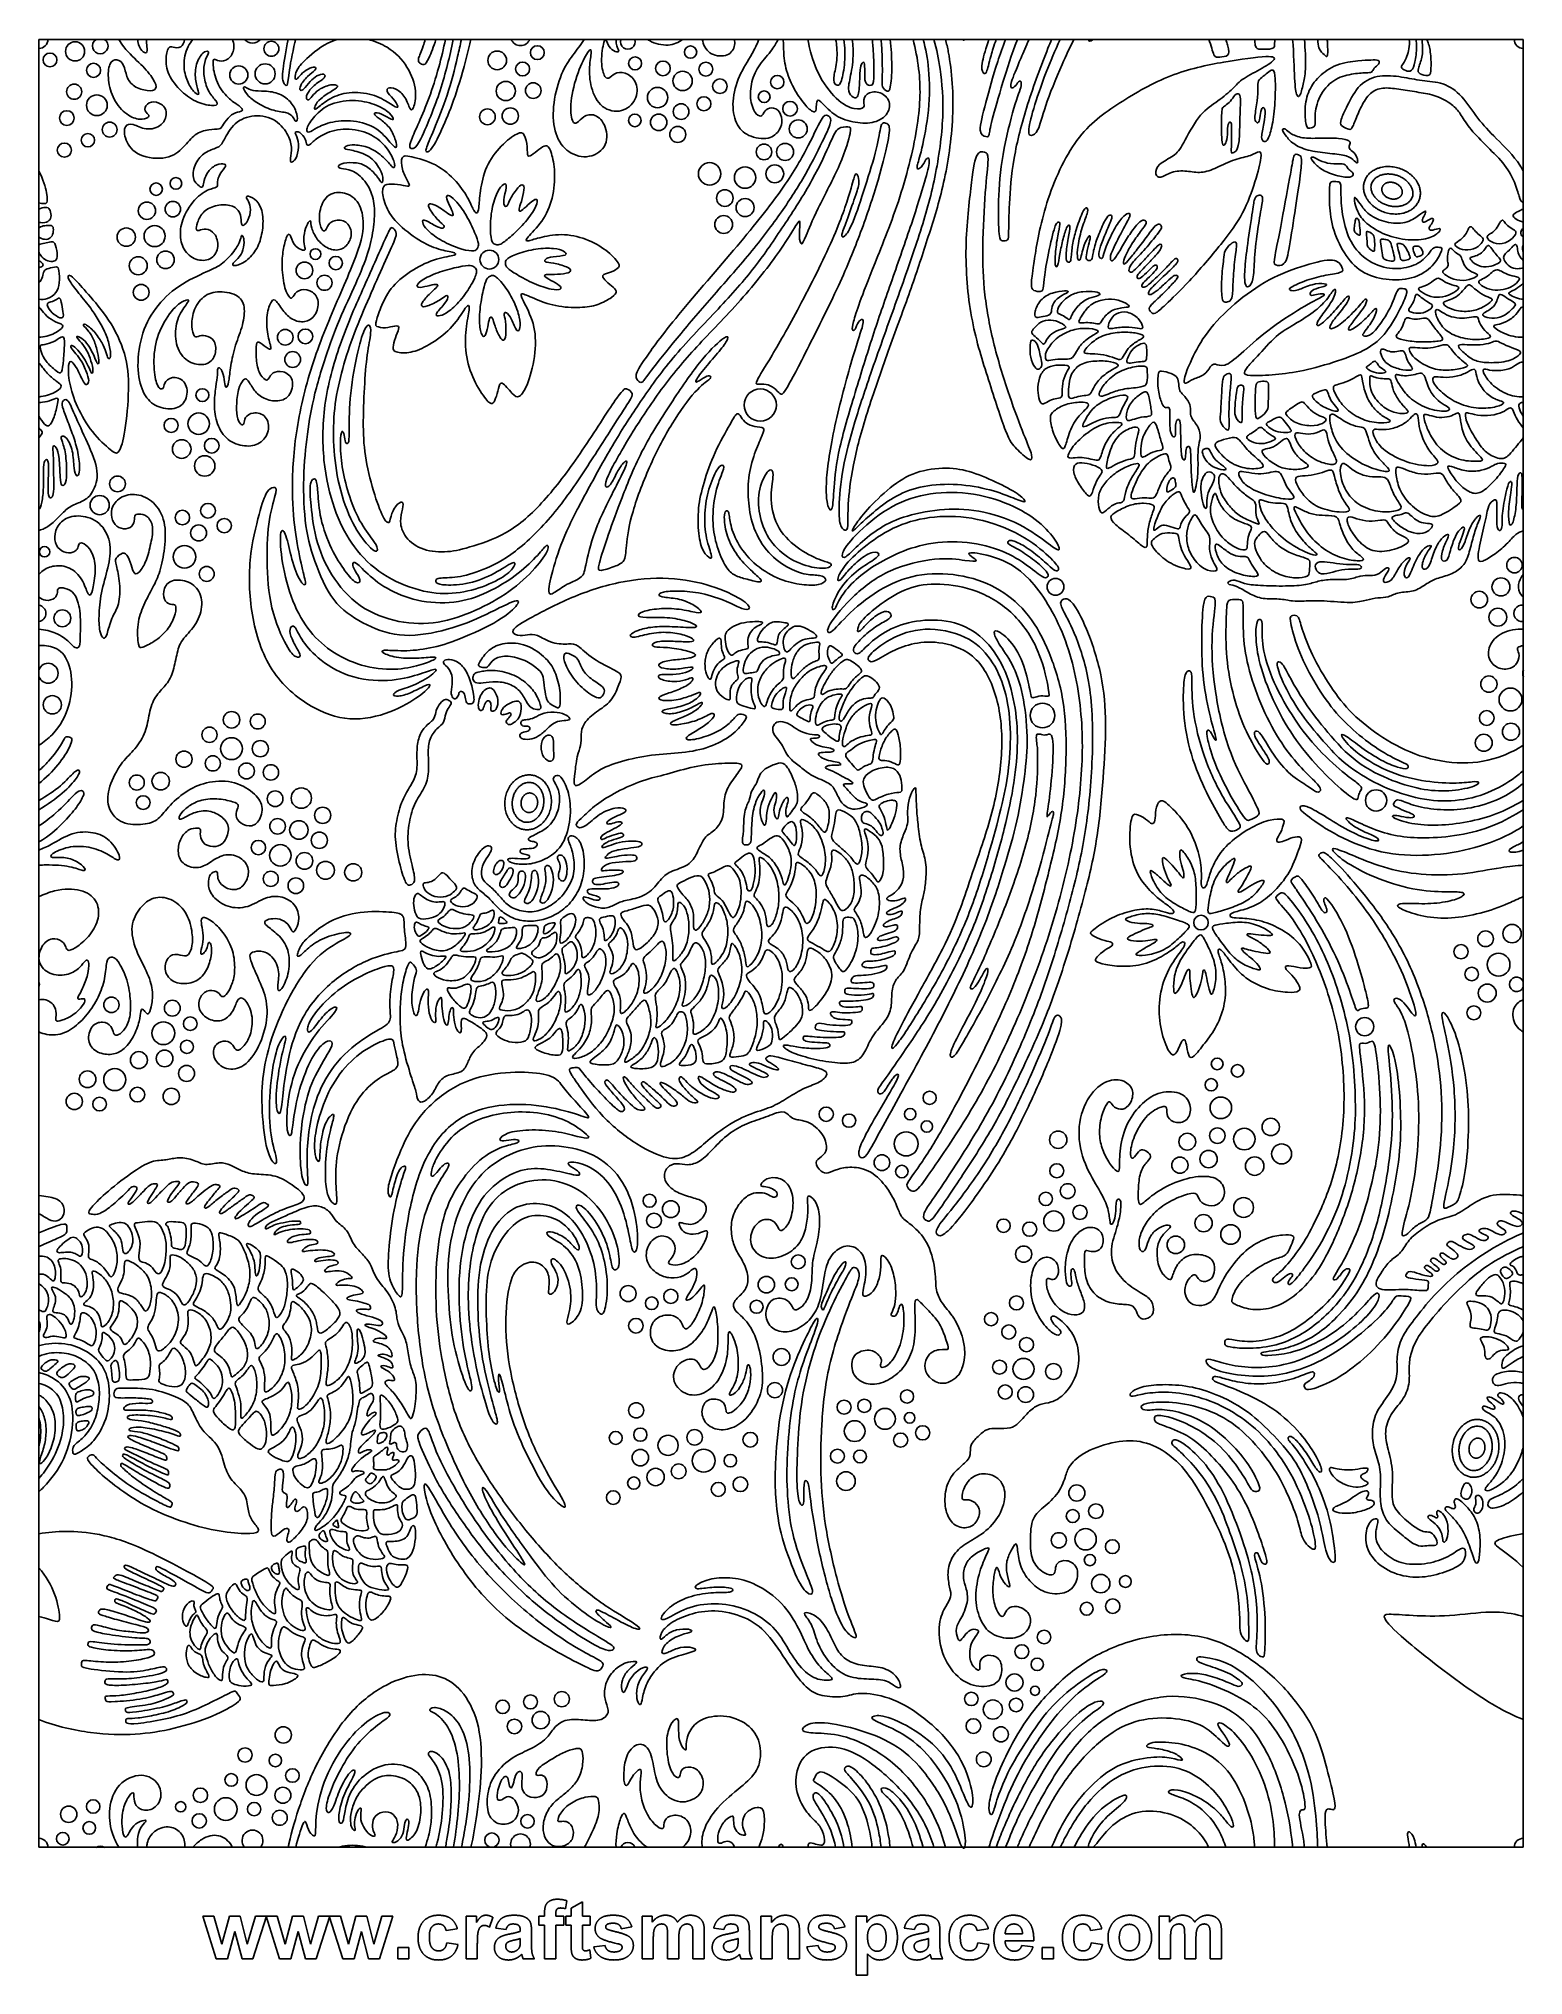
# Model space of a CAD drawing. Header units: millimetres. Extents: x -68 to 108, y -111 to 119.
import ezdxf

# ---------------------------------------------------------------- set-up
doc = ezdxf.new("R2010")
doc.units = ezdxf.units.MM
doc.header["$MEASUREMENT"] = 0
doc.layers.add('Layer 03', color=5, linetype='Continuous')

msp = doc.modelspace()

# ---------------------------------------------------------------- linework, layer by layer
at = {"layer": 'Layer 03'}
for p, q in [((-67.99, 119.16), (108.37, 119.16)), ((-67.99, -95.65), (-67.99, 119.16)), ((108.37, -95.65), (108.37, 119.16)), ((-67.99, -95.65), (108.37, -95.65)), ((-7.91, -103.85), (-7.91, -103.47)), ((-6.57, -103.5), (-6.57, -103.85)), ((-5.27, -102), (-5.42, -102.94)), ((-4.75, -102.9), (-3.41, -102.13)), ((-4.75, -103.85), (-4.75, -102.9)), ((-3.41, -102.13), (-3.41, -103.85)), ((-46.91, -108.91), (-48.52, -103.85)), ((-48.52, -103.85), (-47.21, -103.85)), ((-47.21, -103.85), (-46.25, -107.17)), ((-46.25, -107.17), (-45.36, -103.85)), ((-44.7, -105.66), (-45.58, -108.91)), ((-45.36, -103.85), (-44.06, -103.85)), ((-43.84, -108.91), (-44.7, -105.66)), ((-44.06, -103.85), (-43.23, -107.17)), ((-43.23, -107.17), (-42.27, -103.85)), ((-40.96, -103.85), (-42.57, -108.91)), ((-42.27, -103.85), (-40.96, -103.85)), ((-39.39, -108.91), (-41, -103.85)), ((-41, -103.85), (-39.69, -103.85)), ((-39.69, -103.85), (-38.74, -107.17)), ((-38.74, -107.17), (-37.84, -103.85)), ((-37.18, -105.66), (-38.06, -108.91)), ((-37.84, -103.85), (-36.54, -103.85)), ((-36.32, -108.91), (-37.18, -105.66)), ((-36.54, -103.85), (-35.71, -107.17)), ((-35.71, -107.17), (-34.75, -103.85)), ((-33.44, -103.85), (-35.05, -108.91)), ((-34.75, -103.85), (-33.44, -103.85)), ((-31.87, -108.91), (-33.49, -103.85)), ((-33.49, -103.85), (-32.17, -103.85)), ((-32.17, -103.85), (-31.22, -107.17)), ((-31.22, -107.17), (-30.32, -103.85)), ((-29.66, -105.66), (-30.55, -108.91)), ((-30.32, -103.85), (-29.02, -103.85)), ((-28.81, -108.91), (-29.66, -105.66)), ((-29.02, -103.85), (-28.19, -107.17)), ((-28.19, -107.17), (-27.23, -103.85)), ((-25.92, -103.85), (-27.54, -108.91)), ((-27.23, -103.85), (-25.92, -103.85)), ((-18.28, -105.32), (-19.62, -105.54)), ((-17.24, -108.91), (-17.24, -103.85)), ((-17.24, -103.85), (-15.99, -103.85)), ((-15.99, -103.85), (-15.99, -104.57)), ((-14.04, -103.98), (-14.45, -105.15)), ((-12.49, -105.41), (-13.7, -105.24)), ((-10.8, -105.63), (-10.8, -105.49)), ((-9.46, -105.68), (-9.46, -107.24)), ((-8.6, -103.85), (-7.91, -103.85)), ((-8.6, -104.89), (-8.6, -103.85)), ((-7.91, -104.89), (-8.6, -104.89)), ((-7.91, -108.91), (-7.91, -104.89)), ((-6.57, -103.85), (-5.62, -103.85)), ((-5.62, -104.89), (-6.57, -104.89)), ((-6.57, -104.89), (-6.57, -108.91)), ((-5.62, -103.85), (-5.62, -104.89)), ((-5.4, -104.89), (-5.4, -103.85)), ((-5.4, -103.85), (-4.75, -103.85)), ((-4.75, -104.89), (-5.4, -104.89)), ((-4.75, -107.12), (-4.75, -104.89)), ((-3.41, -103.85), (-2.5, -103.85)), ((-2.5, -104.89), (-3.41, -104.89)), ((-3.41, -104.89), (-3.41, -106.98)), ((-2.5, -103.85), (-2.5, -104.89)), ((2.46, -105.11), (1.21, -105.32)), ((3.67, -103.85), (4.88, -103.85)), ((3.67, -108.91), (3.67, -103.85)), ((4.88, -103.85), (4.88, -104.54)), ((11.06, -105.67), (11.06, -108.91)), ((13.4, -105.41), (12.19, -105.24)), ((15.08, -105.63), (15.08, -105.49)), ((16.42, -105.68), (16.42, -107.24)), ((17.8, -108.91), (17.8, -103.85)), ((17.8, -103.85), (19.06, -103.85)), ((19.06, -103.85), (19.06, -104.59)), ((22.38, -105.76), (22.38, -108.91)), ((27.79, -105.11), (26.53, -105.32)), ((29.12, -103.85), (30.38, -103.85)), ((29.12, -110.85), (29.12, -103.85)), ((30.38, -103.85), (30.38, -104.59)), ((36.04, -105.41), (34.83, -105.24)), ((37.72, -105.63), (37.72, -105.49)), ((39.06, -105.68), (39.06, -107.24)), ((44.81, -105.32), (43.47, -105.54)), ((58.29, -105.32), (56.95, -105.54)), ((65.12, -103.85), (66.33, -103.85)), ((65.12, -108.91), (65.12, -103.85)), ((66.33, -103.85), (66.33, -104.54)), ((72.51, -105.67), (72.51, -108.91)), ((-25.36, -108.91), (-25.36, -107.57)), ((-25.36, -107.57), (-24.02, -107.57)), ((-24.02, -107.57), (-24.02, -108.91)), ((-19.53, -107.01), (-18.19, -107.18)), ((-15.9, -107.35), (-15.9, -108.91)), ((-10.8, -106.76), (-10.8, -106.49)), ((-2.53, -107.83), (-2.42, -108.84)), ((-2.07, -107.48), (-0.73, -107.31)), ((5.01, -106.45), (5.01, -108.91)), ((6.7, -108.91), (6.7, -106.14)), ((8.04, -106.48), (8.04, -108.91)), ((9.72, -108.91), (9.72, -106.02)), ((15.08, -106.76), (15.08, -106.49)), ((19.14, -106.62), (19.14, -108.91)), ((21.04, -108.91), (21.04, -106.33)), ((23.25, -107.48), (24.59, -107.31)), ((37.72, -106.76), (37.72, -106.49)), ((43.56, -107.01), (44.9, -107.18)), ((50.21, -106.75), (46.8, -106.75)), ((46.82, -105.93), (48.87, -105.93)), ((48.79, -107.31), (50.12, -107.48)), ((51.2, -108.91), (51.2, -107.57)), ((51.2, -107.57), (52.54, -107.57)), ((52.54, -107.57), (52.54, -108.91)), ((57.04, -107.01), (58.38, -107.18)), ((66.46, -106.45), (66.46, -108.91)), ((68.14, -108.91), (68.14, -106.14)), ((69.48, -106.48), (69.48, -108.91)), ((71.17, -108.91), (71.17, -106.02)), ((-45.58, -108.91), (-46.91, -108.91)), ((-42.57, -108.91), (-43.84, -108.91)), ((-38.06, -108.91), (-39.39, -108.91)), ((-35.05, -108.91), (-36.32, -108.91)), ((-30.55, -108.91), (-31.87, -108.91)), ((-27.54, -108.91), (-28.81, -108.91)), ((-24.02, -108.91), (-25.36, -108.91)), ((-15.9, -108.91), (-17.24, -108.91)), ((-9.12, -108.91), (-10.46, -108.91)), ((-6.57, -108.91), (-7.91, -108.91)), ((5.01, -108.91), (3.67, -108.91)), ((8.04, -108.91), (6.7, -108.91)), ((11.06, -108.91), (9.72, -108.91)), ((16.77, -108.91), (15.43, -108.91)), ((19.14, -108.91), (17.8, -108.91)), ((22.38, -108.91), (21.04, -108.91)), ((30.46, -108.31), (30.46, -110.85)), ((39.41, -108.91), (38.07, -108.91)), ((52.54, -108.91), (51.2, -108.91)), ((66.46, -108.91), (65.12, -108.91)), ((69.48, -108.91), (68.14, -108.91)), ((72.51, -108.91), (71.17, -108.91)), ((30.46, -110.85), (29.12, -110.85))]:
    msp.add_line(p, q, dxfattribs=at)
for centre, radius in [((-66.67, 116.72), 0.82), ((-63.69, 117.74), 1.14), ((-40.37, 118.05), 0.891), ((-13.54, 116.67), 1.11), ((-8.77, 117.59), 0.827), ((9.44, 117.66), 0.729), ((-61.49, 115.49), 0.837), ((-44.24, 114.93), 1.08), ((-41.11, 115.07), 1.19), ((-10.52, 115.65), 0.827), ((2.85, 116.31), 0.769), ((6.15, 115.72), 0.877), ((8.49, 114.23), 1.15), ((11.25, 115.63), 0.829), ((-63.79, 112.95), 0.899), ((-12.52, 113.03), 1.14), ((-9.26, 113.08), 0.928), ((5.52, 112.25), 1.21), ((12.92, 113.6), 0.872), ((18.18, 112.35), 0.696), ((19.74, 114.09), 0.791), ((-64.67, 109.82), 0.871), ((-61.1, 111.34), 1.23), ((-14.7, 109.97), 0.938), ((-11.98, 110.06), 0.968), ((8.31, 110.58), 0.931), ((11.02, 111.52), 0.83), ((21.25, 110.93), 0.871), ((-59.58, 108.45), 0.886), ((2.81, 109.54), 0.747), ((5.65, 109.31), 0.977), ((7.91, 107.87), 0.949), ((22.23, 108.53), 1.07), ((-64.96, 106.01), 0.844), ((-62.17, 107.18), 0.796), ((18.16, 105.79), 0.929), ((20.66, 105.79), 1.01), ((11.7, 103.19), 1.33), ((15.91, 102.75), 1.27), ((19.44, 103.19), 1.06), ((-54.05, 101.37), 0.739), ((-51.71, 102.05), 0.692), ((13.51, 100.31), 0.985), ((-55.16, 98.8), 1.03), ((-52.07, 99), 0.918), ((15.91, 99.18), 1.07), ((-57.61, 95.67), 1.09), ((-54.24, 95.79), 1.25), ((13.37, 97.17), 1.06), ((-56.18, 92.27), 1.07), ((-52.94, 92.98), 1.04), ((-36.44, 91.72), 0.992), ((-35.13, 93.66), 0.639), ((-32.72, 92.59), 0.796), ((-14.47, 93), 1.12), ((-55.83, 89.11), 0.938), ((-34.06, 90.25), 0.897), ((-38.72, 83.77), 0.933), ((-36.33, 83.87), 0.874), ((-37.84, 81.13), 0.94), ((-48.56, 76.9), 0.764), ((17.72, 75.72), 1.91), ((-52.28, 73.3), 0.839), ((-49, 73.5), 1.28), ((-51.02, 70.49), 1.11), ((-47.46, 70.89), 0.872), ((-48.29, 68.48), 1.21), ((-58.65, 66.35), 0.934), ((-60.76, 63.83), 1.14), ((-50.94, 62.35), 0.865), ((-47.9, 63.16), 0.877), ((-45.97, 61.39), 0.851), ((-49.01, 60.52), 0.949), ((-67.31, 58.29), 0.615), ((-50.69, 57.68), 1.34), ((107.32, 56.7), 0.921), ((-48.05, 55.65), 0.887), ((52.79, 54.11), 1), ((103.14, 52.6), 0.991), ((105.72, 54.11), 1.07), ((-65.2, 50.38), 1), ((105.35, 50.51), 1.06), ((104.28, 42.56), 0.97), ((106.85, 40.73), 1.36), ((-66.39, 40.1), 1.09), ((-45.1, 38.32), 0.978), ((51.25, 38.83), 1.46), ((104.03, 38.54), 0.879), ((-47.72, 36.54), 0.905), ((-41.98, 38.12), 0.888), ((106.9, 36.9), 1.02), ((-50.75, 33.64), 0.964), ((-45.1, 34.89), 1.3), ((-41.68, 34.89), 0.956), ((103.67, 35.59), 1.01), ((-47.32, 33.14), 0.903), ((-43.32, 32.24), 0.946), ((-40.42, 32.07), 0.916), ((-56.36, 30.86), 0.899), ((-53.51, 31.02), 1.04), ((-36.81, 29.02), 1.21), ((90.88, 28.74), 1.26), ((-55.6, 28.49), 0.813), ((-39.92, 28.94), 0.93), ((-34.27, 26.97), 0.96), ((-39.63, 25.67), 0.921), ((-37.1, 25.23), 1.1), ((-41.91, 23.14), 0.857), ((-39.3, 22.21), 1.28), ((-34.67, 24), 0.969), ((-36.44, 21.55), 0.994), ((-33.94, 20.44), 1.06), ((-30.64, 20.19), 1.02), ((-40.44, 19.43), 0.899), ((-37.46, 18.61), 0.929), ((70.08, 14.22), 0.867), ((107.04, 12.91), 1.09), ((100.97, 10.76), 0.843), ((103.89, 12.3), 0.936), ((105.43, 9.23), 1.36), ((102.24, 8.11), 0.8), ((104.08, 5.84), 1.07), ((-59.37, 4.45), 0.913), ((-52.14, 4.06), 0.94), ((-53.2, 1.08), 1.35), ((-50.01, 2.21), 0.809), ((89.53, 1.86), 1.08), ((102.5, 3.5), 0.825), ((-50.4, -0.54), 0.781), ((-56.11, -2.11), 1.01), ((-53.05, -1.92), 0.988), ((72, -2.57), 0.694), ((-62.21, -4.39), 0.988), ((-58.97, -4.43), 1.31), ((-50.44, -3.7), 0.947), ((71.29, -5.05), 0.731), ((74.42, -3.39), 0.739), ((-63.78, -7.03), 0.968), ((-60.78, -7.34), 0.818), ((-56.29, -6.21), 0.879), ((-52.26, -6.43), 0.974), ((37.84, -6.6), 0.785), ((72.43, -7.78), 1.28), ((25.55, -8.54), 0.851), ((28.26, -9.31), 0.791), ((35.52, -8.54), 0.679), ((78.37, -10.06), 1.03), ((35.05, -12.07), 1.43), ((37.5, -10.01), 0.679), ((53.11, -11.58), 1.03), ((68.45, -11.81), 1), ((72.02, -11.09), 0.915), ((75.22, -11.5), 1.28), ((32.17, -14.3), 0.931), ((67.57, -14.6), 0.965), ((70.98, -13.88), 1.03), ((76.46, -14.71), 1.1), ((79.66, -13.26), 1.19), ((34.53, -15.36), 0.743), ((52.94, -15.26), 0.831), ((4.56, -18.82), 0.775), ((51.64, -18.61), 0.794), ((54.24, -17.68), 0.883), ((5.09, -21.17), 0.875), ((7.09, -19.82), 1), ((52.6, -21.24), 1.2), ((55.7, -20.2), 0.853), ((70.38, -21.49), 1.03), ((75.14, -19.63), 1.18), ((46.62, -21.79), 0.794), ((49.72, -22.2), 0.846), ((73.59, -22.83), 1.16), ((22.23, -26.08), 0.827), ((49.01, -25.17), 0.966), ((67.08, -24.07), 1.04), ((2.02, -29.86), 0.951), ((7.09, -30.19), 0.843), ((18.44, -28.8), 0.982), ((21.45, -28.75), 0.768), ((4.82, -31.01), 0.755), ((17.28, -31.42), 0.779), ((45.14, -32.9), 0.786), ((48.15, -30.97), 0.834), ((2.94, -33.67), 0.87), ((47.24, -34.42), 0.833), ((20.24, -37.39), 1), ((49.35, -35.92), 0.847), ((46.15, -38.6), 0.833), ((48.99, -38.81), 1.25), ((52.56, -39.12), 0.943), ((19.46, -41.34), 0.9), ((35.15, -42.08), 0.788), ((46.82, -41.55), 0.833), ((49.25, -41.86), 0.936), ((2.98, -43.73), 0.901), ((27.67, -43.35), 0.835), ((30.08, -43.19), 0.788), ((32.53, -44.74), 1.24), ((3.47, -46.62), 0.789), ((28.93, -46.2), 1.23), ((35.46, -44.62), 0.633), ((37.01, -46.4), 0.846), ((0.54, -47.01), 0.772), ((6.76, -47.89), 1.2), ((9.92, -46.94), 0.92), ((16.53, -47.22), 0.874), ((34.39, -47.27), 0.839), ((3.47, -49.35), 0.977), ((8.02, -50.98), 0.885), ((10.99, -49.71), 1.35), ((14.16, -49.71), 0.739), ((26.88, -49.17), 0.826), ((29.57, -49.21), 0.761), ((2.69, -52.38), 0.733), ((5.28, -51.65), 1.03), ((12.73, -53.12), 0.832), ((15.35, -52.52), 0.871), ((27.9, -52.14), 1.11), ((55.32, -53.55), 0.959), ((0.25, -54.09), 0.809), ((57.59, -55.71), 0.869), ((54.84, -56.29), 0.767), ((53.19, -59.17), 0.905), ((56.37, -59.05), 1.27), ((59.55, -59.93), 0.824), ((56.88, -61.52), 0.675), ((58.17, -64.32), 1.09), ((61.1, -64.07), 0.701), ((56.5, -67.3), 0.768), ((59.59, -67), 0.862), ((51.43, -70.67), 0.806), ((48.79, -72.4), 0.828), ((50.62, -73.91), 0.734), ((47.92, -76.07), 1.02), ((-12.89, -78.96), 0.801), ((-9.58, -78.37), 0.833), ((-5.86, -78.04), 0.902), ((42.79, -78.02), 0.796), ((45.35, -79.28), 1.14), ((48.1, -78.73), 0.804), ((50.36, -77.05), 0.543), ((-11.49, -81.29), 0.868), ((-8.37, -80.54), 1.03), ((43.04, -81.24), 0.874), ((-38.95, -82.3), 0.973), ((46.31, -82.23), 0.896), ((-43.5, -84.68), 0.845), ((-39.89, -85.34), 0.741), ((44.27, -85.2), 0.882), ((-45.14, -87.64), 0.751), ((-42.14, -88.25), 1.24), ((-37.87, -87.12), 0.809), ((-48.8, -89.47), 0.862), ((-39, -89.47), 0.949), ((-64.44, -91.72), 0.97), ((-61.54, -90.8), 0.806), ((-51.14, -90.83), 0.61), ((-48.94, -92.51), 0.856), ((-45.79, -91.11), 1.35), ((-42.42, -91.11), 0.799), ((-39.37, -92.14), 0.89), ((-9.94, -92.56), 0.804), ((-65.15, -94.63), 0.746), ((-62, -93.34), 0.751), ((-14.17, -94.79), 0.85)]:
    msp.add_circle(centre, radius, dxfattribs=at)
for centre, radius, start, end in [((-67.99, 119.16), 1.07, 270, 0), ((-60.7, 118.38), 0.929, 122.6369, 57.3631), ((-42.61, 119.97), 1.24, 220.3839, 319.6161), ((-10.77, 119.59), 1.17, 201.4353, 338.5647), ((1.99, 118.88), 0.867, 161.3114, 18.6886), ((108.37, 119.16), 1.07, 180, 270), ((-68.13, 50.96), 0.974, 278.3641, 81.6359), ((108.22, 50.96), 0.974, 81.6359, 278.3641), ((-66.88, 43.85), 1.18, 200.4447, 159.5553), ((109.48, 43.85), 1.18, 159.5553, 200.4447), ((-68.78, 6.88), 0.86, 336.4548, 23.5452), ((107.58, 6.88), 0.86, 23.5452, 336.4548), ((-42.61, -94.85), 1.24, 319.6161, 220.3839), ((-10.77, -95.23), 1.17, 338.5647, 201.4353), ((-67.99, -95.65), 1.07, 0, 90), ((-60.7, -96.44), 0.929, 57.3631, 122.6369), ((1.99, -95.93), 0.867, 18.6886, 161.3114), ((108.37, -95.65), 1.07, 90, 180)]:
    msp.add_arc(centre, radius, start, end, dxfattribs=at)
for points, knots in [([(-58.48, 119.16), (-58.3, 118.85), (-57.53, 117.71), (-55.76, 116.16), (-54.25, 114.41), (-53.86, 113.12), (-55.04, 112.98), (-56.76, 113.48), (-57.65, 114.7), (-57.8, 116.2), (-58.69, 116.95), (-59.7, 116.45), (-59.83, 114.38), (-59.23, 111.96), (-57.54, 110.09), (-55.92, 109.53), (-54.87, 109.89), (-54.9, 110.22), (-55.65, 110.78), (-54.97, 111.82), (-53.69, 111.75), (-52.6, 110.76), (-53.19, 108.79), (-55.37, 108.3), (-56.84, 109.22), (-57.89, 109.03), (-57.89, 107.27), (-56.33, 105.15), (-52.6, 104.83), (-51.34, 105.81), (-50.83, 106.34), (-50.31, 106.88), (-49.51, 108.04), (-47.74, 108.5), (-46.4, 108.47), (-46.3, 108.74), (-45.5, 109.87), (-44.7, 110.54), (-43.56, 110.61), (-44.06, 111.24), (-45.3, 111.94), (-46.81, 113.68), (-47.37, 116.01), (-47.27, 116.98), (-46.87, 116.64), (-45.77, 116.48), (-44.76, 117.56), (-44.79, 118.68), (-45, 119.16)], [118.324834, 118.324834, 118.324834, 118.324834, 118.917393, 120.592286, 122.267178, 123.942071, 125.616964, 127.291857, 128.96675, 130.641643, 132.316536, 133.991428, 135.666321, 137.341214, 139.016107, 140.691, 142.365893, 144.040786, 145.715678, 147.390571, 149.065464, 150.740357, 152.41525, 154.090143, 155.765036, 157.439928, 159.114821, 160.789714, 162.464607, 164.1395, 164.1395, 164.1395, 165.814393, 167.489286, 169.164178, 170.839071, 172.513964, 174.188857, 175.86375, 177.538643, 179.213536, 180.888428, 182.563321, 184.238214, 185.913107, 187.588, 189.262893, 190.704226, 190.704226, 190.704226, 190.704226]), ([(-55.19, 119.16), (-55.21, 118.85), (-55.14, 118.1), (-55.08, 117.45), (-55.78, 117.68), (-56.16, 118.5), (-56.25, 119.07), (-56.26, 119.16)], [77.628807, 77.628807, 77.628807, 77.628807, 78.719964, 80.394857, 82.06975, 83.744643, 84.029776, 84.029776, 84.029776, 84.029776]), ([(-49.69, 119.16), (-49.91, 118.9), (-50.56, 117.94), (-50.9, 116.03), (-50.4, 114.11), (-49.58, 112.89), (-48.98, 112.49), (-48.98, 112.89), (-49.48, 114.37), (-49.38, 116.29), (-48.49, 117.75), (-47.76, 117.82), (-47.89, 117.39), (-48.49, 116.19), (-48.35, 114.28), (-47.76, 112.69), (-46.67, 111.66), (-46.83, 111.2), (-48.88, 111.46), (-50.83, 112.65), (-52.62, 114.71), (-53.02, 116.79), (-52.59, 118.41), (-52.12, 118.25), (-51.13, 118.06), (-50.74, 118.77), (-50.68, 119.16)], [31.14118, 31.14118, 31.14118, 31.14118, 31.822964, 33.497857, 35.17275, 36.847643, 38.522536, 40.197429, 41.872321, 43.547214, 45.222107, 46.897, 48.571893, 50.246786, 51.921679, 53.596571, 55.271464, 56.946357, 58.62125, 60.296143, 61.971036, 63.645929, 65.320821, 66.995714, 68.670607, 70.036035, 70.036035, 70.036035, 70.036035]), ([(-38.37, 119.16), (-38.66, 117.79), (-39.11, 115.07), (-39.03, 113.99), (-38.4, 113.41), (-38.4, 114.69), (-37.86, 117.64), (-37.51, 119.04), (-37.48, 119.16)], [185.328712, 185.328712, 185.328712, 185.328712, 187.834873, 190.59715, 193.359428, 196.121705, 198.883983, 199.144191, 199.144191, 199.144191, 199.144191]), ([(-28.87, 119.16), (-28.07, 118.96), (-26.11, 118.13), (-24.04, 116), (-22.99, 112.85), (-23.51, 110.75), (-23.91, 110.69), (-24.37, 112.36), (-25.61, 113.41), (-26.69, 113.47), (-26.66, 112.82), (-25.58, 111.9), (-25.15, 110.85), (-26.07, 111.37), (-27.93, 112.64), (-30.89, 113.01), (-33.24, 112.36), (-34.9, 111.03), (-35.27, 110.72), (-35.27, 111.22), (-34.62, 112.14), (-32.96, 113.16), (-32.19, 113.66), (-33.27, 113.9), (-34.84, 113.22), (-35.58, 112.36), (-35.92, 111.9), (-36.29, 112.05), (-36.14, 112.85), (-34.99, 114), (-33.88, 114.61), (-34.01, 115.17), (-34.99, 114.89), (-35.77, 114.21), (-36.57, 113.13), (-36.97, 113.04), (-37.06, 113.59), (-36.08, 114.83), (-34.99, 115.57), (-35.09, 116), (-36.01, 115.69), (-36.91, 115.01), (-37.37, 114.3), (-37.62, 114.52), (-37.43, 115.45), (-37.02, 116.04), (-36.41, 116.64), (-35.8, 117.24), (-34.42, 118.45), (-32.89, 119.05), (-32.48, 119.16)], [3.661561, 3.661561, 3.661561, 3.661561, 4.685256, 6.247008, 7.80876, 9.370512, 10.932265, 12.494017, 14.055769, 15.617521, 17.179273, 18.741025, 20.302777, 21.864529, 23.426281, 24.988033, 26.549785, 28.111537, 29.673289, 31.235041, 32.796794, 34.358546, 35.920298, 37.48205, 39.043802, 40.605554, 42.167306, 43.729058, 45.29081, 46.852562, 48.414314, 49.976066, 51.537818, 53.099571, 54.661323, 56.223075, 57.784827, 59.346579, 60.908331, 62.470083, 64.031835, 65.593587, 67.155339, 68.717091, 70.278843, 71.840595, 71.840595, 71.840595, 73.402347, 73.949607, 73.949607, 73.949607, 73.949607]), ([(-19.69, 119.16), (-19.91, 118.09), (-20.52, 115.51), (-21.61, 112.15), (-22.86, 109.21), (-23.88, 107.01), (-24.01, 106.23), (-23.54, 106.13), (-22.9, 106.54), (-21.37, 110.19), (-20.27, 113.05), (-19.42, 116.23), (-18.96, 118.06), (-18.75, 119.16)], [340.281417, 340.281417, 340.281417, 340.281417, 342.522415, 345.284693, 348.04697, 350.809248, 353.571525, 356.333803, 359.09608, 361.858358, 364.620635, 367.382913, 370.077322, 370.077322, 370.077322, 370.077322]), ([(-22.08, 119.16), (-22.16, 118.89), (-22.48, 117.91), (-23.02, 116.73), (-22.82, 116.38), (-22.22, 116.01), (-21.76, 116.58), (-21.08, 118.3), (-20.82, 119.16)], [297.297855, 297.297855, 297.297855, 297.297855, 298.325974, 301.088252, 303.850529, 306.612807, 309.375084, 311.643444, 311.643444, 311.643444, 311.643444]), ([(-17.79, 119.16), (-17.93, 118.48), (-18.44, 116.19), (-19.39, 112.51), (-21.15, 108.16), (-22.19, 105.89), (-21.82, 105.7), (-21.15, 106.22), (-19.54, 109.72), (-18.24, 113.11), (-17.13, 117.11), (-16.71, 118.94), (-16.66, 119.16)], [404.899996, 404.899996, 404.899996, 404.899996, 406.054798, 408.817076, 411.579353, 414.341631, 417.103909, 419.866186, 422.628464, 425.390741, 428.153019, 428.549719, 428.549719, 428.549719, 428.549719]), ([(-3.2, 119.16), (-3.21, 119.15), (-3.61, 118.53), (-4.54, 117.36), (-5.95, 115.29), (-6.97, 111.58), (-6.88, 108.13), (-5.45, 105.78), (-2.91, 104.86), (-0.41, 106.16), (-0.47, 108.95), (-1.93, 110.44), (-3.39, 110.06), (-4.02, 109.11), (-4.66, 109.14), (-4.98, 111.58), (-3.99, 115.39), (-2.67, 118), (-2.23, 118.06), (-2.61, 116.26), (-2.58, 113.82), (-1.5, 111.1), (1.03, 110.28), (2.99, 111.67), (3.24, 113.86), (2.07, 115.18), (0.55, 115.34), (-0.14, 114.55), (-0.75, 114.43), (-1.31, 116.35), (-0.84, 119.36), (-0.52, 119.01), (-0.19, 118.06), (0.79, 117.56), (1.01, 117.81), (0.63, 118.28), (0.58, 119), (0.58, 119.16)], [234.220567, 234.220567, 234.220567, 234.220567, 234.245202, 236.49756, 238.749917, 241.002275, 243.254633, 245.50699, 247.759348, 250.011706, 252.264064, 254.516421, 256.768779, 259.021137, 261.273494, 263.525852, 265.77821, 268.030568, 270.282925, 272.535283, 274.787641, 277.039998, 279.292356, 281.544714, 283.797072, 286.049429, 288.301787, 290.554145, 292.806502, 295.05886, 297.311218, 299.563576, 301.815933, 304.068291, 306.320649, 308.573006, 309.12823, 309.12823, 309.12823, 309.12823]), ([(4.31, 119.16), (4.39, 119.11), (5.14, 118.67), (6.75, 118.26), (8.02, 118.78), (8.49, 119.16)], [321.817363, 321.817363, 321.817363, 321.817363, 322.087153, 324.33951, 326.380137, 326.380137, 326.380137, 326.380137]), ([(10.84, 119.16), (10.85, 119.09), (11, 118.35), (11.71, 117.2), (14.03, 117.07), (14.73, 118.27), (14.69, 118.96), (14.64, 119.16)], [432.219295, 432.219295, 432.219295, 432.219295, 432.45268, 434.705038, 436.957396, 439.209754, 440.369441, 440.369441, 440.369441, 440.369441]), ([(17.56, 119.16), (17.33, 118.58), (16.55, 117.04), (15.13, 114.91), (14.26, 111.75), (14.74, 109.04), (16.15, 107.59), (18.9, 107.15), (20.12, 108.46), (20.44, 109.54), (19.89, 110.94), (18.73, 111.13), (18.09, 110.51), (18.03, 110.03), (17.22, 110.01), (16.46, 111.83), (16.59, 114.16), (17.53, 116.21), (19.15, 117.82), (19.67, 118.86), (19.85, 119.16)], [480.699914, 480.699914, 480.699914, 480.699914, 482.00455, 484.256908, 486.509265, 488.761623, 491.013981, 493.266339, 495.518696, 497.771054, 500.023412, 502.275769, 504.528127, 506.780485, 509.032843, 511.2852, 513.537558, 515.789916, 518.042273, 519.822881, 519.822881, 519.822881, 519.822881]), ([(20.43, 119.16), (20.46, 118.94), (20.47, 118.21), (20.57, 116.06), (21.46, 113.66), (22.83, 111.52), (24.03, 110.4), (24.4, 110.65), (24.35, 111.38), (24.47, 112.09), (24.92, 111.79), (26.6, 109.95), (29.01, 109.21), (31.37, 109.15), (33.03, 110.29), (33.23, 112.03), (31.83, 113.08), (30.18, 112.82), (29.91, 111.68), (30.23, 111.07), (29.04, 110.7), (26.76, 111.8), (24.4, 115.08), (23.54, 118.12), (23.41, 118.96), (23.39, 119.16)], [523.052803, 523.052803, 523.052803, 523.052803, 524.799347, 527.051704, 529.304062, 531.55642, 533.808777, 536.061135, 538.313493, 540.565851, 542.818208, 545.070566, 547.322924, 549.575281, 551.827639, 554.079997, 556.332355, 558.584712, 560.83707, 563.089428, 565.341785, 567.594143, 569.846501, 572.098858, 573.139372, 573.139372, 573.139372, 573.139372]), ([(37.07, 119.16), (37.38, 118.05), (37.83, 115.78), (37.87, 110.75), (36.84, 105.67), (36.24, 103.91), (36.46, 103.68), (36.99, 104.06), (37.55, 105.3), (37.97, 104.88), (37.37, 102.66), (35.83, 97.58), (33.3, 90.39), (31.2, 84.39), (29.17, 77.81), (26.87, 70.21), (26.44, 65.66), (26.33, 63), (25.71, 63.27), (25.36, 66.43), (26.48, 73.41), (28.94, 82.4), (30.11, 85.64), (29.88, 85.99), (29.34, 85.72), (28.99, 84.52), (28.57, 84.56), (28.7, 85.41), (29.41, 87.63), (30.5, 90.51), (31.36, 92.63), (32.21, 94.75), (34.51, 100.35), (36.71, 109.46), (36.81, 114.69), (36.16, 118.06), (35.87, 119.16)], [41.313891, 41.313891, 41.313891, 41.313891, 45.26215, 49.376891, 53.491632, 57.606373, 61.721114, 65.835855, 69.950596, 74.065337, 78.180078, 82.294819, 86.409559, 90.5243, 94.639041, 98.753782, 102.868523, 106.983264, 111.098005, 115.212746, 119.327487, 123.442228, 127.556969, 131.67171, 135.786451, 139.901192, 144.015932, 148.130673, 152.245414, 156.360155, 156.360155, 156.360155, 160.474896, 164.589637, 168.704378, 170.987324, 170.987324, 170.987324, 170.987324]), ([(26.67, 119.16), (26.74, 118.84), (26.91, 117.59), (26.74, 115.81), (26.25, 114.14), (26.89, 113.55), (27.36, 113.95), (27.83, 116.42), (27.78, 118.23), (27.64, 119.16), (27.64, 119.16)], [3.747102, 3.747102, 3.747102, 3.747102, 4.487148, 6.730722, 8.974296, 11.21787, 13.461444, 15.705017, 17.948591, 17.958838, 17.958838, 17.958838, 17.958838]), ([(38.35, 119.16), (38.68, 118.01), (39.19, 115.23), (39.66, 110.37), (38.58, 102.55), (36.76, 96.19), (34.03, 88.43), (30.8, 79.43), (28.9, 73.7), (27.38, 68.04), (26.98, 63.19), (27.2, 61.1), (28.02, 60.62), (28.16, 61.51), (28.09, 63.97), (28.74, 69.13), (30.58, 75.51), (33.29, 83.21), (35.71, 89.66), (37.69, 95.76), (39.62, 101.8), (40.86, 109.98), (40.48, 115.89), (39.85, 118.68), (39.72, 119.16)], [604.25194, 604.25194, 604.25194, 604.25194, 605.884224, 608.136582, 610.38894, 612.641297, 614.893655, 617.146013, 619.39837, 621.650728, 623.903086, 626.155444, 628.407801, 630.660159, 632.912517, 635.164874, 637.417232, 639.66959, 641.921948, 644.174305, 646.426663, 648.679021, 650.931378, 651.416788, 651.416788, 651.416788, 651.416788]), ([(31.01, 119.16), (31.08, 118.6), (31.22, 116.96), (31.25, 114.05), (30.99, 113.6), (30.15, 113.82), (30.13, 114.83), (30.13, 116.5), (29.9, 116.46), (29.56, 116.05), (29.53, 113.9), (29.34, 111.96), (28.56, 112.38), (28.03, 113.11), (28.53, 115.05), (28.83, 117.19), (28.69, 118.8), (28.65, 119.16)], [5.292299, 5.292299, 5.292299, 5.292299, 6.335556, 8.447408, 10.55926, 12.671112, 14.782964, 16.894815, 19.006667, 21.118519, 23.230371, 25.342223, 27.454075, 29.565927, 31.677779, 33.789631, 34.391207, 34.391207, 34.391207, 34.391207]), ([(32.07, 119.16), (32.1, 118.85), (32.2, 117.51), (32.26, 114.5), (32.07, 113.47), (32.88, 112.88), (33.17, 113.13), (33.42, 115.57), (33.27, 118.09), (33.15, 119.16)], [7.37538, 7.37538, 7.37538, 7.37538, 8.255314, 11.007086, 13.758857, 16.510628, 19.2624, 22.014171, 24.099277, 24.099277, 24.099277, 24.099277]), ([(41.73, 119.16), (41.76, 119.11), (41.87, 119.02), (41.96, 119.05), (42.01, 119.16)], [679.733459, 679.733459, 679.733459, 679.733459, 680.212029, 681.221366, 681.221366, 681.221366, 681.221366]), ([(48.26, 119.16), (47.55, 117.35), (46.45, 113.76), (45.05, 109.08), (44.91, 107.61), (44.7, 107.56), (43.49, 107.83), (44.47, 111.44), (45.54, 115.51), (46.52, 118.27), (46.86, 119.16)], [212.790395, 212.790395, 212.790395, 212.790395, 215.956865, 219.497142, 223.037418, 226.577695, 230.117971, 233.658248, 237.198524, 238.871884, 238.871884, 238.871884, 238.871884]), ([(45.75, 119.16), (45.48, 118.42), (44.93, 116.64), (44.61, 114.99), (44.18, 115.08), (43.88, 115.94), (44.53, 118.11), (44.87, 119.16)], [277.71939, 277.71939, 277.71939, 277.71939, 279.681842, 283.222118, 286.762395, 290.302671, 292.841726, 292.841726, 292.841726, 292.841726]), ([(49.65, 119.16), (49.29, 118.36), (48.32, 116.07), (47.36, 113.8), (47.53, 113.24), (48.08, 113.62), (48.51, 114.39), (48.94, 113.97), (47.95, 111.65), (46.38, 105.37), (45.94, 99.86), (46.07, 95.31), (46.41, 95.22), (47.22, 95.22), (47.22, 95.99), (47.26, 99.27), (47.68, 104.95), (49.32, 111.27), (51.07, 116.09), (51.9, 118.12), (52.04, 118.48), (52.19, 118.82), (52.33, 119.16)], [118.953346, 118.953346, 118.953346, 118.953346, 120.538836, 123.796642, 127.054449, 130.312255, 133.570062, 136.827868, 140.085674, 143.343481, 146.601287, 149.859093, 153.1169, 156.374706, 159.632513, 162.890319, 166.148125, 169.405932, 172.663738, 172.663738, 172.663738, 173.237088, 173.237088, 173.237088, 173.237088]), ([(53.35, 119.16), (52.72, 117.85), (51.45, 114.78), (50.06, 110.67), (49.43, 107.91), (49.87, 107.66), (50.75, 108.04), (51.37, 110.86), (53.3, 115.66), (54.51, 118.24), (54.99, 119.16)], [137.574619, 137.574619, 137.574619, 137.574619, 139.716082, 142.510403, 145.304725, 148.099047, 150.893368, 153.68769, 156.482012, 158.264622, 158.264622, 158.264622, 158.264622]), ([(71, 119.16), (71.29, 118.47), (71.58, 116.94), (72.21, 117.07), (73.46, 117.13), (73.41, 117.89), (73.11, 118.92), (73.03, 119.16)], [75.481084, 75.481084, 75.481084, 75.481084, 78.241006, 81.035327, 83.829649, 86.623971, 87.405186, 87.405186, 87.405186, 87.405186]), ([(76.46, 119.16), (76.48, 118.88), (76.55, 118.05), (76.97, 117.98), (78.81, 117.98), (78.84, 118.34), (78.83, 119.11), (78.83, 119.16)], [226.793178, 226.793178, 226.793178, 226.793178, 228.046447, 231.304253, 234.562059, 237.819866, 238.01974, 238.01974, 238.01974, 238.01974]), ([(82.36, 119.16), (82.48, 118), (82.54, 115.36), (82.29, 114.1), (81.87, 112.34), (81.48, 112.25), (81.15, 113.95), (81.11, 117.39), (80.96, 119.16)], [159.922955, 159.922955, 159.922955, 159.922955, 162.852718, 166.392994, 169.933271, 173.473547, 177.013824, 180.378644, 180.378644, 180.378644, 180.378644]), ([(85.07, 119.16), (85.08, 119.07), (85.16, 117.97), (85.13, 116.88), (84.77, 117.33), (84.09, 117.82), (83.98, 118.74), (83.95, 119.16)], [52.797058, 52.797058, 52.797058, 52.797058, 53.104147, 56.644424, 60.1847, 63.724977, 65.670298, 65.670298, 65.670298, 65.670298]), ([(94.83, 119.16), (94.85, 118.81), (94.84, 117.78), (94.13, 116.2), (93.71, 115.91), (94.38, 115.37), (95.17, 115.32), (95.5, 116.32), (95.74, 117.91), (95.66, 118.88), (95.63, 119.16)], [0.622802, 0.622802, 0.622802, 0.622802, 1.498329, 2.996658, 4.494987, 5.993316, 7.491645, 8.989974, 10.488303, 11.130552, 11.130552, 11.130552, 11.130552]), ([(96.36, 119.16), (96.36, 119), (96.37, 118.81), (96.38, 118.56), (96.4, 118.14), (96.46, 117.03), (95.75, 115.57), (95.96, 115.03), (97.17, 114.78), (97.42, 115.12), (97.42, 117.32), (97.18, 118.56), (96.95, 119.04), (96.88, 119.16)], [13.080006, 13.080006, 13.080006, 13.080006, 13.908667, 13.908667, 13.908667, 15.299534, 16.6904, 18.081267, 19.472134, 20.863, 22.253867, 23.644734, 24.201057, 24.201057, 24.201057, 24.201057]), ([(108.37, 99.75), (108.33, 99.76), (108.09, 99.87), (107.94, 100.33), (107.39, 102.15), (106.36, 104.17), (104.06, 106.45), (102.04, 108.48), (100.91, 110.27), (100.24, 111.25), (98.21, 112.49), (96.28, 112.84), (94.04, 113.15), (92.08, 113.5), (90.46, 113.19), (89.3, 111.69), (88.53, 109.83), (87.95, 108.37), (87.57, 108.49), (86.64, 108.91), (86.61, 109.49), (87.12, 110.6), (87.49, 111.35), (87.86, 112.1), (88.85, 113.99), (91.28, 115.01), (93.94, 114.73), (96.32, 114.22), (98.87, 114.1), (101.13, 112.58), (102.94, 109.69), (104.98, 107.54), (107.43, 105.17), (108.25, 103.74), (108.37, 103.51)], [28.925498, 28.925498, 28.925498, 28.925498, 29.283768, 31.536365, 33.788963, 36.04156, 38.294158, 40.546755, 42.799353, 45.05195, 47.304548, 49.557145, 51.809743, 54.06234, 56.314938, 58.567535, 60.820133, 63.07273, 65.325328, 67.577925, 69.830523, 72.08312, 72.08312, 72.08312, 74.335718, 76.588315, 78.840913, 81.09351, 83.346108, 85.598705, 87.851303, 90.1039, 92.356498, 92.795261, 92.795261, 92.795261, 92.795261]), ([(-67.99, 103.51), (-67.49, 102.54), (-66.86, 100.41), (-67.07, 99.66), (-67.25, 99.66), (-67.8, 99.68), (-67.99, 99.75)], [20.71214, 20.71214, 20.71214, 20.71214, 22.525975, 24.778573, 27.03117, 28.925498, 28.925498, 28.925498, 28.925498]), ([(95.19, 100.47), (95.16, 100.38), (95.09, 100.21), (94.91, 99.96), (94.7, 99.77), (94.49, 99.63), (94.26, 99.51), (93.94, 99.39), (93.51, 99.31), (93.07, 99.29), (92.62, 99.34), (92.2, 99.45), (91.79, 99.61), (91.4, 99.82), (91.04, 100.09), (90.74, 100.4), (90.51, 100.73), (90.35, 101.09), (90.27, 101.43), (90.27, 101.74), (90.33, 102.01), (90.44, 102.26), (90.62, 102.52), (90.83, 102.71), (91.04, 102.84), (91.27, 102.97), (91.59, 103.09), (92.02, 103.17), (92.46, 103.18), (92.91, 103.13), (93.33, 103.03), (93.74, 102.87), (94.13, 102.65), (94.49, 102.38), (94.79, 102.07), (95.02, 101.74), (95.18, 101.39), (95.26, 101.05), (95.26, 100.73), (95.22, 100.55), (95.19, 100.47)], [0, 0, 0, 0, 0.264903, 0.555281, 0.930751, 1.111494, 1.302316, 1.711234, 2.147902, 2.598236, 3.046763, 3.47944, 3.912116, 4.360643, 4.810977, 5.247646, 5.656564, 6.028129, 6.403598, 6.693976, 6.95888, 7.223783, 7.514161, 7.88963, 8.070374, 8.261195, 8.670113, 9.106782, 9.557116, 10.005643, 10.438319, 10.870996, 11.319523, 11.769857, 12.206525, 12.615443, 12.987008, 13.362478, 13.652856, 13.917759, 13.917759, 13.917759, 13.917759]), ([(-67.99, 99), (-67.93, 99.03), (-67.59, 99.15), (-66.94, 99.26), (-66.62, 98.94), (-66.47, 97.96), (-66.85, 97.49), (-67.48, 97.34), (-67.92, 97.43), (-67.99, 97.45)], [0.787912, 0.787912, 0.787912, 0.787912, 1.037462, 2.074925, 3.112387, 4.14985, 5.187312, 6.224775, 6.431566, 6.431566, 6.431566, 6.431566]), ([(108.37, 97.45), (108.07, 97.52), (107.37, 97.83), (106.99, 98.32), (107.5, 98.58), (107.76, 98.72), (107.96, 98.82), (108.16, 98.92), (108.37, 99)], [6.431566, 6.431566, 6.431566, 6.431566, 7.262237, 8.2997, 9.337162, 9.337162, 9.337162, 10.125075, 10.125075, 10.125075, 10.125075]), ([(-67.99, 95.66), (-67.81, 95.53), (-67.25, 95.33), (-66.56, 95.5), (-66.26, 96.14), (-66.24, 96.98), (-66.62, 97.08), (-67.07, 97.07), (-67.3, 97.03), (-67.53, 96.99), (-67.78, 96.91), (-67.97, 96.76), (-67.99, 96.75)], [2.679556, 2.679556, 2.679556, 2.679556, 3.453397, 4.316746, 5.180096, 6.043445, 6.906794, 7.770143, 7.770143, 7.770143, 8.633493, 8.715924, 8.715924, 8.715924, 8.715924]), ([(108.37, 96.75), (108.21, 96.61), (107.99, 96.23), (108.13, 95.84), (108.35, 95.67), (108.37, 95.66)], [0.945781, 0.945781, 0.945781, 0.945781, 1.726699, 2.590048, 2.679556, 2.679556, 2.679556, 2.679556]), ([(-67.99, 93.91), (-67.94, 93.77), (-67.74, 93.37), (-67.15, 92.88), (-66.34, 92.7), (-65.83, 92.96), (-65.77, 93.66), (-66.07, 95.16), (-66.53, 95.14), (-67.3, 94.94), (-67.84, 94.87), (-67.98, 94.73), (-67.99, 94.71)], [0.371406, 0.371406, 0.371406, 0.371406, 0.946109, 1.892218, 2.838327, 3.784436, 4.730545, 5.676654, 6.622763, 7.568872, 8.514982, 8.616246, 8.616246, 8.616246, 8.616246]), ([(108.37, 92.02), (108.17, 91.96), (107.62, 91.86), (106.68, 92.1), (106.13, 92.87), (105.93, 93.39), (106.23, 93.68), (106.39, 93.83), (106.55, 93.98), (106.89, 94.29), (107.38, 94.89), (107.64, 94.74), (107.7, 93.99), (107.91, 93.35), (108.24, 93.02), (108.37, 92.91)], [6.709981, 6.709981, 6.709981, 6.709981, 7.337925, 8.15325, 8.968575, 9.7839, 10.599225, 10.599225, 10.599225, 11.41455, 12.229875, 13.0452, 13.860525, 14.67585, 15.174128, 15.174128, 15.174128, 15.174128]), ([(108.37, 94.71), (108.27, 94.59), (108.25, 94.4), (108.29, 94.2), (108.31, 94.1), (108.33, 94.01), (108.37, 93.91)], [8.616246, 8.616246, 8.616246, 8.616246, 9.461091, 9.461091, 9.461091, 9.832497, 9.832497, 9.832497, 9.832497]), ([(-67.99, 92.91), (-67.91, 92.84), (-67.64, 92.61), (-67.36, 92.4), (-67.64, 92.15), (-67.93, 92.04), (-67.99, 92.02)], [4.574903, 4.574903, 4.574903, 4.574903, 4.89195, 5.707275, 6.5226, 6.709981, 6.709981, 6.709981, 6.709981]), ([(-67.99, 90.22), (-67.78, 90.46), (-67.51, 90.96), (-67.46, 91.71), (-66.91, 91.95), (-65.78, 92.23), (-65.59, 91.88), (-65.48, 90.16), (-65.86, 89.01), (-66.89, 88.3), (-67.67, 88.25), (-67.99, 88.28)], [1.143902, 1.143902, 1.143902, 1.143902, 2.197431, 3.296147, 4.394862, 5.493578, 6.592293, 7.691009, 8.789724, 9.88844, 10.815074, 10.815074, 10.815074, 10.815074]), ([(108.37, 88.28), (108.31, 88.28), (107.87, 88.34), (107.22, 88.58), (106.49, 88.94), (106.79, 89.14), (107.24, 89.36), (107.52, 89.53), (107.79, 89.7), (108.12, 89.95), (108.36, 90.21), (108.37, 90.22)], [10.815074, 10.815074, 10.815074, 10.815074, 10.987155, 12.085871, 13.184586, 14.283302, 15.382017, 15.382017, 15.382017, 16.480733, 16.52592, 16.52592, 16.52592, 16.52592]), ([(-67.99, 87.33), (-67.91, 87.3), (-67.66, 87.05), (-67.14, 86.26), (-65.97, 85.54), (-64.97, 85.26), (-65.28, 84.73), (-66.63, 83.93), (-67.66, 83.78), (-67.99, 83.77)], [4.841209, 4.841209, 4.841209, 4.841209, 5.518465, 6.898082, 8.277698, 9.657314, 11.036931, 12.416547, 13.038856, 13.038856, 13.038856, 13.038856]), ([(108.37, 83.77), (107.96, 83.76), (106.8, 83.86), (105.06, 84.73), (104.71, 85.17), (105.05, 85.23), (105.32, 85.29), (105.59, 85.36), (106.34, 85.54), (107.59, 86.45), (108.04, 87.36), (108.28, 87.37), (108.37, 87.33)], [13.038856, 13.038856, 13.038856, 13.038856, 13.796163, 15.17578, 16.555396, 17.935012, 17.935012, 17.935012, 19.314629, 20.694245, 22.073862, 22.776222, 22.776222, 22.776222, 22.776222]), ([(-67.99, 80.73), (-67.91, 80.66), (-67.66, 80.35), (-66.96, 79.33), (-65.78, 78.44), (-65.15, 78.04), (-65.7, 77.35), (-67.1, 76.77), (-67.92, 76.7), (-67.99, 76.7)], [5.448276, 5.448276, 5.448276, 5.448276, 6.28542, 7.856775, 9.42813, 10.999485, 12.57084, 14.142195, 14.300416, 14.300416, 14.300416, 14.300416]), ([(108.37, 76.7), (107.7, 76.67), (106.2, 76.94), (104.26, 78.41), (103.48, 79.76), (103.63, 80.08), (104.22, 79.88), (104.69, 79.84), (105.17, 79.8), (106.47, 79.82), (107.5, 80.48), (108.07, 80.88), (108.29, 80.79), (108.37, 80.73)], [14.300416, 14.300416, 14.300416, 14.300416, 15.71355, 17.284905, 18.85626, 20.427615, 21.99897, 21.99897, 21.99897, 23.570325, 25.14168, 26.713035, 27.447245, 27.447245, 27.447245, 27.447245]), ([(-67.99, 76.03), (-67.93, 76.03), (-67.85, 76.03), (-67.77, 76.04), (-67.49, 76.06), (-66.7, 76.17), (-65.67, 76.72), (-65.7, 76.06), (-66.18, 74.16), (-66.73, 73.1), (-67.27, 73.3), (-67.77, 74.04), (-67.99, 74.39)], [11.874391, 11.874391, 11.874391, 11.874391, 12.21767, 12.21767, 12.21767, 13.439436, 14.661203, 15.88297, 17.104737, 18.326504, 19.548271, 20.757798, 20.757798, 20.757798, 20.757798]), ([(-67.99, 63.31), (-67.96, 63.32), (-67.82, 63.48), (-67.52, 64.46), (-67.42, 66.39), (-67.5, 68.51), (-67.21, 69.38), (-66.75, 69.17), (-66.91, 66.65), (-66.91, 64.55), (-66.35, 64.68), (-66.19, 65.59), (-66.25, 67.56), (-66.25, 69.88), (-66.41, 71.01), (-65.9, 70.79), (-65.55, 69.64), (-65.47, 66.87), (-65.34, 66.01), (-64.73, 66.31), (-64.65, 67.83), (-64.81, 70.36), (-65.37, 71.7), (-65.37, 72.1), (-64.7, 71.99), (-63.9, 70.36), (-63.84, 68.04), (-63.55, 67.13), (-63.1, 67.48), (-63.18, 69.56), (-63.76, 71.65), (-64.43, 73.47), (-65.17, 75.36), (-65.33, 76.16), (-64.59, 76.64), (-64.11, 75.45), (-63.72, 74.55), (-63.32, 73.64), (-62.2, 71.21), (-60.7, 67.69), (-61.56, 65.2), (-62.68, 64.24), (-64.27, 63.78), (-65.28, 62.77), (-66.63, 61.37), (-67.48, 60.98), (-67.92, 60.82), (-67.99, 60.79)], [61.305551, 61.305551, 61.305551, 61.305551, 61.75401, 63.423037, 65.092065, 66.761092, 68.430119, 70.099146, 71.768174, 73.437201, 75.106228, 76.775256, 78.444283, 80.11331, 81.782337, 83.451365, 85.120392, 86.789419, 88.458447, 90.127474, 91.796501, 93.465529, 95.134556, 96.803583, 98.47261, 100.141638, 101.810665, 103.479692, 105.14872, 106.817747, 108.486774, 110.155801, 111.824829, 113.493856, 115.162883, 116.831911, 116.831911, 116.831911, 118.500938, 120.169965, 121.838993, 123.50802, 125.177047, 126.846074, 128.515102, 130.184129, 130.497001, 130.497001, 130.497001, 130.497001]), ([(108.37, 74.39), (108.36, 74.4), (108.14, 74.76), (107.73, 75.45), (107.91, 76), (108.2, 76.02), (108.37, 76.03)], [8.540128, 8.540128, 8.540128, 8.540128, 8.552369, 9.774136, 10.995903, 11.874391, 11.874391, 11.874391, 11.874391]), ([(108.37, 71.83), (108.3, 71.75), (107.87, 71.23), (106.58, 69.53), (105.64, 69.17), (103.89, 70.03), (102.89, 71.38), (101.71, 73.44), (101.43, 74.5), (101.54, 74.88), (101.76, 74.79), (102.05, 74.72), (102.33, 74.64), (103.25, 74.42), (104.97, 74.5), (106.22, 75), (106.91, 75.56), (107.18, 75.06), (107.61, 73.96), (108.15, 73.26), (108.37, 73.02)], [12.164425, 12.164425, 12.164425, 12.164425, 12.463337, 13.848152, 15.232967, 16.617782, 18.002597, 19.387412, 20.772228, 22.157043, 23.541858, 23.541858, 23.541858, 24.926673, 26.311488, 27.696303, 29.081119, 30.465934, 31.850749, 33.152399, 33.152399, 33.152399, 33.152399]), ([(-67.99, 73.02), (-67.98, 73), (-67.74, 72.73), (-67.44, 72.47), (-67.74, 72.12), (-67.99, 71.83)], [9.610541, 9.610541, 9.610541, 9.610541, 9.693706, 11.078521, 12.164425, 12.164425, 12.164425, 12.164425]), ([(108.37, 60.79), (108.07, 60.68), (107.41, 60.44), (106.47, 59.17), (104.77, 57.82), (103.43, 57.04), (102.78, 57.13), (103.4, 59.99), (104.08, 62.97), (104.27, 64.02), (105.26, 64.76), (105.23, 63.62), (105.17, 61.26), (105.47, 60.64), (105.94, 61.07), (105.77, 62.63), (106.34, 65.49), (106.71, 66.83), (107.11, 66.55), (106.89, 65.56), (106.55, 62.92), (106.68, 61.19), (107.17, 61.62), (107.54, 63.48), (107.64, 65.96), (107.63, 67.44), (108.13, 67.82), (108.25, 67.36), (108.25, 65.12), (108.15, 63.49), (108.29, 63.27), (108.37, 63.31)], [13.66509, 13.66509, 13.66509, 13.66509, 15.021246, 16.690273, 18.3593, 20.028328, 21.697355, 23.366382, 25.035409, 26.704437, 28.373464, 30.042491, 31.711519, 33.380546, 35.049573, 36.7186, 38.387628, 40.056655, 41.725682, 43.39471, 45.063737, 46.732764, 48.401792, 50.070819, 51.739846, 53.408873, 55.077901, 56.746928, 58.415955, 60.084983, 61.305551, 61.305551, 61.305551, 61.305551]), ([(-67.99, 55.57), (-67.93, 55.65), (-67.48, 56.14), (-66.38, 56.69), (-64.55, 56.64), (-62.87, 55.31), (-62.2, 53.22), (-61.8, 52.95), (-61.44, 54.38), (-61.15, 57.04), (-61.95, 58.8), (-62.87, 59.46), (-63.31, 59.24), (-63.31, 58.58), (-64.14, 58.05), (-65.33, 58.27), (-66.17, 59.28), (-66.12, 60.82), (-65.14, 62.27), (-63.07, 62.75), (-60.65, 61.89), (-59.35, 59.52), (-59.61, 56.75), (-60.57, 53.79), (-60.91, 50.84), (-60.8, 48.67), (-60.29, 47.82), (-59.92, 48.23), (-59.4, 50.5), (-58.39, 51.89), (-58.3, 54.56), (-58.83, 56.91), (-59.01, 57.47), (-57.97, 58.33), (-57.37, 57.81), (-56.92, 56.34), (-56.62, 55.52), (-56.06, 55.78), (-55.2, 57.09), (-54.67, 59.34), (-54.29, 61.35), (-55.14, 62.68), (-56.19, 62.81), (-56.71, 62.64), (-56.57, 61.67), (-57.3, 60.94), (-58.58, 61.05), (-59.31, 61.95), (-59.52, 63.4), (-58.44, 64.86), (-56.4, 65.31), (-54.25, 64.3), (-52.86, 61.98), (-53, 58.69), (-53.56, 55.81), (-54.43, 54.06), (-55.58, 51.96), (-56.37, 49.77), (-56.21, 46.79), (-55.82, 46.86), (-54.31, 47.51), (-52.61, 49.01), (-51.84, 50.57), (-51.58, 51.97), (-52.1, 52), (-53.08, 52.23), (-53.31, 53.56), (-52.56, 55.03), (-50.32, 54.93), (-48.79, 53.73), (-48.45, 51.45), (-49.59, 49.14), (-51.25, 47.68), (-51.66, 45.82), (-52.12, 43.55), (-53.06, 42.21), (-54.36, 40.98), (-54.96, 38.79), (-55.27, 36.66), (-56.8, 34.5), (-58.19, 33.34), (-59.78, 30.31), (-59.96, 27.98), (-58.49, 25.96), (-55.77, 25.79), (-53.85, 26.25), (-52.77, 27.87), (-50.57, 29.9), (-48.22, 30.95), (-45.01, 31.21), (-42.35, 29.7), (-41.21, 28.09), (-41.77, 26.08), (-42.99, 25.5), (-44.39, 26.17), (-44.68, 27.22), (-44.19, 28.12), (-44.42, 28.44), (-46.26, 28.97), (-48.53, 28.94), (-50.05, 28.21), (-51.07, 27.33), (-51.45, 26.55), (-51.13, 26.4), (-49.67, 27.36), (-47.74, 27.65), (-46.11, 26.81), (-45.22, 25.56), (-45.86, 23.7), (-46.9, 23.15), (-48.43, 23.4), (-48.93, 24.62), (-48.69, 25.33), (-49.06, 25.48), (-50.17, 25.4), (-51.22, 24.31), (-51.56, 22.69), (-51.13, 21.17), (-49.12, 20.51), (-47.7, 21.32), (-46.05, 22.46), (-44.1, 22.16), (-42.94, 20.84), (-43.19, 19.14), (-44.3, 17.98), (-45.82, 18.25), (-46.81, 19.21), (-46.71, 20.24), (-46.93, 20.34), (-47.64, 20.15), (-47.99, 18.77), (-47.45, 17.27), (-45.62, 15.95), (-43.1, 15.91), (-41.08, 17.33), (-39.03, 17.44), (-37.25, 16.28), (-36.98, 14.37), (-37.59, 13.11), (-37.9, 13.05), (-38.33, 14.09), (-39.36, 14.72), (-40.5, 14.7), (-41.23, 14.45), (-41.13, 13.92), (-39.57, 12.89), (-38.2, 11.16), (-38.21, 8.23), (-39.03, 6.41), (-39.57, 5.94), (-39.66, 6.68), (-39.31, 8.58), (-40.39, 10.6), (-41.86, 10.92), (-42.97, 10.66), (-42.97, 9.96), (-41.97, 7.7), (-40.77, 4.97), (-40.89, 1.91), (-42.15, -1.34), (-44.09, -3.37), (-46.35, -3.15), (-47.45, -1.56), (-47.06, -0.07), (-45.71, 0.3), (-44.86, -0.31), (-44.55, -1.2), (-43.57, -0.52), (-42.72, 1), (-42.5, 3.29), (-43.54, 5.43), (-44.43, 5.25), (-44.76, 3.78), (-45.99, 2.41), (-47.88, 2.57), (-49.14, 3.88), (-48.93, 5.56), (-47.71, 6.35), (-46.59, 5.96), (-46.3, 5.32), (-45.78, 5.5), (-45.08, 6.66), (-44.65, 8.25), (-44.78, 10.62), (-45.74, 12.72), (-47.13, 14.24), (-48.48, 15.04), (-48.79, 14.54), (-48.53, 13.37), (-48.41, 11.94), (-48.84, 10.61), (-48.7, 10.37), (-48.2, 10.73), (-47.93, 11.42), (-47.81, 12.09), (-47.46, 11.56), (-47.43, 10.37), (-47.97, 8.54), (-49.15, 7.14), (-51.17, 6.81), (-52.83, 7.59), (-53.16, 9.37), (-52.18, 10.68), (-50.78, 10.21), (-50.19, 10.28), (-49.72, 11.36), (-49.72, 13.18), (-50.42, 15.58), (-52.28, 17.21), (-54.44, 17.35), (-55.99, 16.09), (-57.22, 13.9), (-56.58, 10.93), (-54.92, 8.05), (-54.38, 5.92), (-54.61, 4.05), (-54.98, 3.22), (-55.28, 3.51), (-55.67, 4.04), (-55.9, 3.8), (-55.99, 2.61), (-56.68, 0.61), (-58, -1.06), (-59.48, -1.58), (-61.28, -1.21), (-62.32, 0.08), (-61.82, 2.1), (-60.36, 2.57), (-59.29, 1.94), (-59.16, 1), (-58.77, 0.7), (-57.93, 1.28), (-57.13, 2.68), (-57.04, 4.81), (-57.4, 7.43), (-58.66, 9.98), (-59.45, 10.24), (-59.99, 9.81), (-60.07, 7.57), (-60.86, 5.36), (-62.17, 3.27), (-63.97, 1.53), (-65.8, 0.72), (-67.41, 0.95), (-67.99, 1.24)], [85.437443, 85.437443, 85.437443, 85.437443, 85.810252, 87.853353, 89.896454, 91.939555, 93.982657, 96.025758, 98.068859, 100.11196, 102.155061, 104.198163, 106.241264, 108.284365, 110.327466, 112.370568, 114.413669, 116.45677, 118.499871, 120.542973, 122.586074, 124.629175, 126.672276, 128.715377, 130.758479, 132.80158, 134.844681, 136.887782, 138.930884, 140.973985, 143.017086, 145.060187, 147.103289, 149.14639, 151.189491, 153.232592, 155.275693, 157.318795, 159.361896, 161.404997, 163.448098, 165.4912, 167.534301, 169.577402, 171.620503, 173.663605, 175.706706, 177.749807, 179.792908, 181.836009, 183.879111, 185.922212, 187.965313, 190.008414, 192.051516, 194.094617, 196.137718, 198.180819, 200.223921, 202.267022, 204.310123, 206.353224, 208.396325, 210.439427, 212.482528, 214.525629, 216.56873, 218.611832, 220.654933, 222.698034, 224.741135, 226.784236, 228.827338, 230.870439, 232.91354, 234.956641, 236.999743, 239.042844, 241.085945, 243.129046, 245.172148, 247.215249, 249.25835, 251.301451, 253.344552, 255.387654, 257.430755, 259.473856, 261.516957, 263.560059, 265.60316, 267.646261, 269.689362, 271.732464, 273.775565, 275.818666, 277.861767, 279.904868, 281.94797, 283.991071, 286.034172, 288.077273, 290.120375, 292.163476, 294.206577, 296.249678, 298.29278, 300.335881, 302.378982, 304.422083, 306.465184, 308.508286, 310.551387, 312.594488, 314.637589, 316.680691, 318.723792, 320.766893, 322.809994, 324.853096, 326.896197, 328.939298, 330.982399, 333.0255, 335.068602, 337.111703, 339.154804, 341.197905, 343.241007, 345.284108, 347.327209, 349.37031, 351.413411, 353.456513, 355.499614, 357.542715, 359.585816, 361.628918, 363.672019, 365.71512, 367.758221, 369.801323, 371.844424, 373.887525, 375.930626, 377.973727, 380.016829, 382.05993, 384.103031, 386.146132, 388.189234, 390.232335, 392.275436, 394.318537, 396.361639, 398.40474, 400.447841, 402.490942, 404.534043, 406.577145, 408.620246, 410.663347, 412.706448, 414.74955, 416.792651, 418.835752, 420.878853, 422.921955, 424.965056, 427.008157, 429.051258, 431.094359, 433.137461, 435.180562, 437.223663, 439.266764, 441.309866, 443.352967, 445.396068, 447.439169, 449.482271, 451.525372, 453.568473, 455.611574, 457.654675, 459.697777, 461.740878, 463.783979, 465.82708, 467.870182, 469.913283, 471.956384, 473.999485, 476.042587, 478.085688, 480.128789, 482.17189, 484.214991, 486.258093, 488.301194, 490.344295, 492.387396, 494.430498, 496.473599, 498.5167, 500.559801, 502.602902, 504.646004, 506.689105, 508.732206, 510.775307, 512.818409, 514.86151, 516.904611, 518.947712, 520.990814, 523.033915, 525.077016, 527.120117, 529.163218, 531.20632, 533.249421, 535.292522, 537.335623, 539.378725, 541.421826, 543.464927, 545.508028, 547.55113, 549.594231, 551.637332, 553.680433, 555.723534, 557.766636, 559.809737, 561.852838, 563.895939, 565.939041, 567.982142, 570.025243, 572.068344, 574.111446, 576.154547, 577.879671, 577.879671, 577.879671, 577.879671]), ([(108.37, 52.91), (108.29, 52.98), (107.92, 53.38), (107.61, 54.29), (108.07, 55.22), (108.37, 55.57)], [1012.864754, 1012.864754, 1012.864754, 1012.864754, 1013.37821, 1015.421311, 1017.091604, 1017.091604, 1017.091604, 1017.091604]), ([(-67.99, 49.08), (-67.27, 49.04), (-65.67, 48.62), (-64.28, 47.49), (-63.69, 46.76), (-63.08, 46.89), (-63.08, 48.24), (-63, 51.44), (-63.71, 53.53), (-64.91, 54.02), (-65.8, 54.02), (-65.75, 53.49), (-65.98, 52.73), (-67.08, 52.37), (-67.75, 52.7), (-67.99, 52.91)], [987.257204, 987.257204, 987.257204, 987.257204, 988.860995, 990.904096, 992.947198, 994.990299, 997.0334, 999.076501, 1001.119603, 1003.162704, 1005.205805, 1007.248906, 1009.292007, 1011.335109, 1012.864754, 1012.864754, 1012.864754, 1012.864754]), ([(108.37, 32.26), (107.96, 31.91), (106.63, 30.87), (103.79, 29.33), (99.82, 28.49), (95.62, 28.91), (91.07, 30.49), (87.09, 33.05), (85.19, 35.11), (81.82, 38.99), (79.61, 43.04), (78.88, 45.37), (79.67, 45.22), (80.43, 43.76), (82.24, 40.45), (85.08, 36.85), (88.43, 33.1), (92.93, 30.94), (96.69, 29.9), (99.94, 29.78), (102.98, 30.48), (103.18, 30.97), (102.55, 31), (100.3, 30.71), (96.31, 30.97), (92.04, 32.13), (88.12, 34.6), (86.38, 36.75), (87.2, 36.55), (89.11, 35), (91.55, 33.41), (93.56, 32.59), (94.69, 32.42), (94.79, 32.95), (94.13, 33.18), (91.15, 34.7), (88.08, 37.08), (86.4, 38.82), (85.56, 39.88), (84.73, 40.94), (83.08, 43.41), (81.31, 47.37), (80.49, 50.55), (80.92, 50.74), (81.68, 50.79), (81.96, 49.41), (83.15, 46.14), (85.47, 42.15), (87.88, 39.02), (91.58, 36.12), (95.94, 33.83), (101.24, 32.89), (105.27, 33.63), (107.61, 34.8), (108.37, 35.29)], [859.137164, 859.137164, 859.137164, 859.137164, 860.145618, 862.188719, 864.23182, 866.274921, 868.318023, 870.361124, 872.404225, 874.447326, 876.490428, 878.533529, 880.57663, 882.619731, 884.662832, 886.705934, 888.749035, 890.792136, 892.835237, 894.878339, 896.92144, 898.964541, 901.007642, 903.050743, 905.093845, 907.136946, 909.180047, 911.223148, 913.26625, 915.309351, 917.352452, 919.395553, 921.438655, 923.481756, 925.524857, 927.567958, 929.611059, 931.654161, 931.654161, 931.654161, 933.697262, 935.740363, 937.783464, 939.826566, 941.869667, 943.912768, 945.955869, 947.998971, 950.042072, 952.085173, 954.128274, 956.171375, 958.214477, 959.369745, 959.369745, 959.369745, 959.369745]), ([(108.37, 47.13), (108.22, 47.11), (107.76, 47), (107.55, 46.75), (108, 46.07), (107.64, 44.72), (106.1, 44.13), (104.48, 44.86), (103.98, 46.63), (105.15, 48.44), (107.06, 49.11), (108.17, 49.1), (108.37, 49.08)], [969.701315, 969.701315, 969.701315, 969.701315, 970.473084, 972.516185, 974.559287, 976.602388, 978.645489, 980.68859, 982.731691, 984.774793, 986.817894, 987.257204, 987.257204, 987.257204, 987.257204]), ([(-67.99, 35.29), (-67.41, 35.67), (-65.65, 37.07), (-64.19, 40.05), (-63.92, 43.67), (-65, 46.62), (-66.94, 47.17), (-67.75, 47.16), (-67.99, 47.13)], [959.369745, 959.369745, 959.369745, 959.369745, 960.257578, 962.300679, 964.34378, 966.386882, 968.429983, 969.701315, 969.701315, 969.701315, 969.701315]), ([(-67.99, 30.75), (-67.78, 30.92), (-66.69, 31.85), (-65.15, 33.53), (-63.89, 35.9), (-64.14, 36.25), (-64.87, 36.41), (-65.07, 35.77), (-66.45, 33.75), (-67.58, 32.63), (-67.99, 32.26)], [845.38391, 845.38391, 845.38391, 845.38391, 845.843909, 847.88701, 849.930112, 851.973213, 854.016314, 856.059415, 858.102516, 859.137164, 859.137164, 859.137164, 859.137164]), ([(-67.99, 27.61), (-67.88, 27.68), (-66.64, 28.46), (-64.74, 29.89), (-63.2, 31.71), (-63.07, 32.4), (-63.67, 32.35), (-65.2, 30.49), (-67.04, 29.29), (-67.99, 28.74)], [792.530057, 792.530057, 792.530057, 792.530057, 792.723277, 794.766378, 796.80948, 798.852581, 800.895682, 802.938783, 804.909263, 804.909263, 804.909263, 804.909263]), ([(-67.99, 23.82), (-67.7, 23.97), (-66.58, 24.64), (-64.5, 26.66), (-63.15, 28.37), (-62.42, 29.76), (-63.09, 30.02), (-63.75, 29.54), (-65.44, 27.6), (-67.24, 26.21), (-67.99, 25.71)], [732.699952, 732.699952, 732.699952, 732.699952, 733.473341, 735.516443, 737.559544, 739.602645, 741.645746, 743.688848, 745.731949, 746.95216, 746.95216, 746.95216, 746.95216]), ([(-10.18, 26.15), (-10.09, 26.14), (-9.9, 26.13), (-9.59, 26.18), (-9.32, 26.29), (-9.11, 26.41), (-8.9, 26.55), (-8.66, 26.78), (-8.42, 27.11), (-8.22, 27.48), (-8.09, 27.87), (-8.01, 28.27), (-7.98, 28.67), (-8.01, 29.08), (-8.11, 29.49), (-8.26, 29.87), (-8.46, 30.2), (-8.72, 30.48), (-9, 30.69), (-9.28, 30.82), (-9.56, 30.88), (-9.84, 30.89), (-10.15, 30.84), (-10.42, 30.74), (-10.63, 30.61), (-10.84, 30.47), (-11.08, 30.24), (-11.32, 29.91), (-11.52, 29.54), (-11.65, 29.15), (-11.73, 28.76), (-11.76, 28.35), (-11.73, 27.94), (-11.64, 27.53), (-11.48, 27.15), (-11.28, 26.82), (-11.03, 26.54), (-10.75, 26.34), (-10.46, 26.21), (-10.27, 26.16), (-10.18, 26.15)], [0, 0, 0, 0, 0.27362, 0.56996, 0.94459, 1.121597, 1.306474, 1.697186, 2.108542, 2.528782, 2.945012, 3.345532, 3.746051, 4.162281, 4.582521, 4.993877, 5.384589, 5.746473, 6.121103, 6.417444, 6.691063, 6.964683, 7.261023, 7.635653, 7.81266, 7.997537, 8.388249, 8.799605, 9.219845, 9.636075, 10.036595, 10.437114, 10.853344, 11.273584, 11.68494, 12.075652, 12.437536, 12.812166, 13.108507, 13.382126, 13.382126, 13.382126, 13.382126]), ([(108.37, 28.74), (108.33, 28.72), (107.3, 28.12), (105.17, 27.03), (101.71, 26.11), (98.23, 25.71), (94.93, 25.92), (92.77, 26.68), (92.79, 26.99), (93.43, 26.94), (94.96, 26.61), (95.5, 26.78), (95.36, 27.08), (94.27, 27.49), (93.05, 28.04), (92.86, 28.27), (93.29, 28.94), (93.87, 28.7), (96.13, 27.85), (99.34, 27.51), (102.51, 27.82), (105.8, 28.89), (107.65, 30.17), (108.37, 30.75)], [804.909263, 804.909263, 804.909263, 804.909263, 804.981884, 807.024986, 809.068087, 811.111188, 813.154289, 815.197391, 817.240492, 819.283593, 821.326694, 823.369796, 825.412897, 827.455998, 829.499099, 831.5422, 833.585302, 835.628403, 837.671504, 839.714605, 841.757707, 843.800808, 845.38391, 845.38391, 845.38391, 845.38391]), ([(108.37, 25.71), (107.86, 25.37), (105.97, 24.24), (102.15, 22.82), (96.36, 21.99), (90.74, 22.52), (85.59, 24.8), (82.21, 27.26), (81.69, 27.82), (82.08, 28.34), (83.89, 27.46), (86.92, 25.49), (89.58, 24.21), (91.29, 23.78), (91.19, 24.24), (90.16, 24.72), (88.06, 25.66), (86.99, 26.83), (87.86, 26.6), (90.4, 25.34), (93.33, 24.42), (96.56, 24.23), (100.73, 24.49), (104.79, 25.59), (107.32, 26.97), (108.37, 27.61)], [746.95216, 746.95216, 746.95216, 746.95216, 747.77505, 749.818151, 751.861253, 753.904354, 755.947455, 757.990556, 760.033657, 762.076759, 764.11986, 766.162961, 768.206062, 770.249164, 772.292265, 774.335366, 776.378467, 778.421568, 780.46467, 782.507771, 784.550872, 786.593973, 788.637075, 790.680176, 792.530057, 792.530057, 792.530057, 792.530057]), ([(-67.99, 21.04), (-67.71, 21.06), (-66.35, 21.1), (-64.13, 20.95), (-62.55, 20.25), (-62.36, 20.6), (-63.44, 21.58), (-65.02, 22.05), (-66.63, 21.86), (-66.66, 22.34), (-64.61, 23.32), (-62.02, 23.32), (-59.74, 22.4), (-58.54, 21.42), (-58.19, 21.96), (-59.52, 24.2), (-61.45, 25.05), (-64.07, 25.02), (-66.34, 23.56), (-67.55, 23), (-67.99, 22.84)], [692.08154, 692.08154, 692.08154, 692.08154, 692.611317, 694.654418, 696.697519, 698.740621, 700.783722, 702.826823, 704.869924, 706.913025, 708.956127, 710.999228, 713.042329, 715.08543, 717.128532, 719.171633, 721.214734, 723.257835, 725.300937, 726.771715, 726.771715, 726.771715, 726.771715]), ([(108.37, 17.31), (107.78, 17.06), (105.98, 16.2), (103.28, 15.27), (99.81, 14.64), (96.48, 14.85), (93.7, 15.84), (93.22, 16.34), (94.1, 16.57), (97.06, 16.39), (99.89, 16.75), (101.43, 17.45), (101.38, 17.86), (99.82, 17.88), (95.94, 17.92), (91.1, 19.31), (87.11, 21.39), (85.45, 22.95), (85.85, 23.15), (87.72, 22.37), (91.66, 20.71), (96.1, 19.82), (101.28, 19.88), (105.49, 20.78), (107.55, 21), (108.37, 21.04)], [646.681546, 646.681546, 646.681546, 646.681546, 647.66309, 649.706191, 651.749292, 653.792393, 655.835495, 657.878596, 659.921697, 661.964798, 664.0079, 666.051001, 668.094102, 670.137203, 672.180305, 674.223406, 676.266507, 678.309608, 680.352709, 682.395811, 684.438912, 686.482013, 688.525114, 690.568216, 692.08154, 692.08154, 692.08154, 692.08154]), ([(108.37, 22.84), (108.19, 22.77), (107.44, 22.54), (106.46, 22.59), (106.81, 23.09), (107.89, 23.56), (108.37, 23.82)], [726.771715, 726.771715, 726.771715, 726.771715, 727.344038, 729.387139, 731.43024, 732.699952, 732.699952, 732.699952, 732.699952]), ([(-67.99, 5.03), (-67.71, 5.11), (-66.9, 5.1), (-65.95, 4.23), (-65.93, 3.13), (-66.06, 2.46), (-65.41, 2.52), (-63.9, 3.16), (-62.67, 4.42), (-62.44, 5.11), (-62.64, 5.22), (-63.33, 5.09), (-63.44, 5.27), (-62.8, 6.3), (-62.13, 8.06), (-61.98, 9.55), (-62.27, 9.85), (-62.59, 9.59), (-63.44, 8.47), (-65.13, 7.8), (-67.3, 8.23), (-68.27, 9.93), (-67.48, 11.93), (-66.04, 12.53), (-64.93, 11.82), (-64.73, 11.13), (-64.52, 10.78), (-63.48, 11.29), (-61.84, 12.66), (-60.73, 14.74), (-60.99, 16.99), (-62.86, 18.22), (-65.51, 18.32), (-67.36, 17.59), (-67.99, 17.31)], [583.134472, 583.134472, 583.134472, 583.134472, 584.326952, 586.370053, 588.413154, 590.456255, 592.499357, 594.542458, 596.585559, 598.62866, 600.671762, 602.714863, 604.757964, 606.801065, 608.844166, 610.887268, 612.930369, 614.97347, 617.016571, 619.059673, 621.102774, 623.145875, 625.188976, 627.232077, 629.275179, 631.31828, 633.361381, 635.404482, 637.447584, 639.490685, 641.533786, 643.576887, 645.619989, 646.681546, 646.681546, 646.681546, 646.681546]), ([(108.37, 1.24), (108.26, 1.3), (107.51, 1.75), (106.84, 3.27), (107.5, 4.66), (108.16, 4.98), (108.37, 5.03)], [577.879671, 577.879671, 577.879671, 577.879671, 578.197648, 580.240749, 582.28385, 583.134472, 583.134472, 583.134472, 583.134472]), ([(9.11, -14.54), (9.57, -14.53), (10.63, -14.24), (12.07, -12.7), (13.92, -10.79), (16.1, -9.61), (18.41, -8.91), (20.46, -7.97), (21.32, -8.86), (21.75, -9.21), (23.61, -9.33), (25.42, -11.11), (25.73, -12.79), (25.07, -13.61), (24, -14.18), (24.99, -15.5), (25.69, -15.63), (26.88, -15.01), (28.79, -14.7), (31.2, -15.35), (33.08, -17.59), (34.12, -19.77), (34.4, -20.83), (35.67, -21.65), (37.65, -23.51), (38.6, -27.05), (38.5, -29.34), (39.11, -30.78), (40.11, -31.92), (40.98, -33.17), (41.9, -35.18), (42.13, -37.67), (41.3, -39.78), (39.43, -40.75), (37.02, -39.67), (37.32, -36.93), (39.29, -36.37), (40.2, -36.67), (39.58, -34.57), (38.81, -32.91), (37.25, -31.47), (36.21, -30.22), (36, -31.11), (36.24, -34.55), (35.71, -37.21), (34.39, -39.23), (32.37, -40.54), (30.23, -40.79), (28.46, -39.47), (28.55, -36.92), (30.84, -36.35), (31.97, -37.24), (32.2, -37.9), (31.9, -38.51), (32.24, -38.74), (33.21, -38.19), (34.31, -36.4), (34.88, -33.64), (34.7, -31.13), (34.4, -31.02), (34.13, -31.67), (33.92, -32.54), (33.42, -32.56), (33.16, -32.39), (33.66, -31.53), (33.85, -30.12), (33.76, -28.09), (33.06, -25.9), (32.02, -25.06), (32.06, -25.84), (32.05, -27.44), (31.52, -29.14), (30.72, -30.1), (29.73, -30.3), (30, -29.32), (30.46, -26.55), (29.69, -24.59), (27.89, -23.9), (26.08, -25.12), (25.32, -27.2), (25.01, -30.41), (24.14, -32.49), (22.54, -33.96), (20.67, -34.63), (18.79, -33.97), (18.15, -32.22), (18.96, -30.3), (20.83, -30.4), (21.49, -31.24), (21.65, -31.87), (22.35, -31.73), (23.31, -30.8), (23.95, -28.62), (23.78, -26.27), (24.52, -23.77), (24.9, -21.25), (24.51, -18.98), (23.44, -18.06), (23.27, -18.51), (23.44, -20.26), (23.13, -22.22), (22.47, -24.05), (20.52, -25.54), (18.06, -25.86), (16.37, -24.27), (16.66, -22.1), (18.03, -20.84), (19.54, -21.2), (19.95, -22.39), (20.31, -22.45), (21.36, -21.38), (21.79, -18.67), (21.1, -16.62), (19.52, -15.91), (18.09, -16.29), (17.62, -17.14), (18.13, -17.1), (19.01, -17.29), (19.68, -17.72), (19.81, -18.26), (19.29, -18.53), (18.52, -17.94), (17.45, -17.82), (16.4, -18), (15.13, -19.16), (14.17, -21.09), (14.3, -23.4), (14.89, -24.88), (15.91, -26.35), (16.46, -28.34), (15.8, -29.75), (14.38, -30.83), (14.53, -31.84), (16.17, -33.03), (17.42, -35.34), (18.02, -38.75), (18.05, -41.42), (16.7, -44.2), (14.85, -45.78), (12.78, -46.25), (11.06, -45.33), (10.59, -43.66), (11.4, -42.25), (13.12, -42.43), (13.65, -43.24), (13.61, -44.02), (13.98, -44.15), (14.87, -43.62), (16.06, -42.24), (16.61, -40.33), (16.59, -38.64), (16.27, -38.15), (16.11, -38.59), (15.99, -39.7), (15.29, -41.11), (14.59, -41.82), (14.01, -42.02), (14.07, -41.59), (14.85, -40.49), (15.21, -38.47), (14.95, -35.93), (14.15, -34.23), (13.87, -34.44), (13.91, -35.45), (13.84, -37.48), (13.04, -40.04), (11.09, -41.95), (8.71, -42.04), (6.97, -40.07), (7.98, -37.86), (10.14, -37.4), (10.59, -38.73), (11.14, -39.04), (11.99, -38.21), (12.72, -36.59), (12.71, -33.7), (12.39, -31.5), (12.14, -31.29), (11.93, -32.05), (11.15, -33.94), (9.9, -35.63), (8.24, -36.71), (6.11, -36.69), (4.62, -35.56), (4.61, -33.65), (5.56, -32.53), (7.18, -32.27), (8.29, -32.97), (8.58, -34.01), (9.04, -34.15), (9.88, -33.15), (10.84, -31.08), (11.11, -29.34), (11.13, -28.68), (10.71, -29.13), (9.93, -30.17), (9.05, -30.73), (8.77, -30.6), (9.34, -29.73), (10.18, -28.27), (10.22, -26.81), (9.76, -26.83), (8.93, -27.66), (7.58, -28.08), (5.74, -27.86), (3.98, -26.19), (4.25, -23.94), (5.81, -22.7), (7.51, -23.44), (7.7, -24.92), (7.1, -25.78), (6.68, -26.18), (7.16, -26.53), (8.67, -26.41), (10.24, -25.22), (11.19, -23.71), (11.57, -22.36), (11.19, -22.36), (10.12, -22.88), (8.69, -22.75), (8.12, -21.88), (7.98, -21.35), (8.53, -21.48), (9.8, -21.82), (11.06, -20.77), (11.5, -19.51), (10.76, -18.69), (8.94, -18.31), (7.21, -17.56), (6.14, -16.26), (6.53, -14.71), (7.82, -14.29), (8.64, -14.55), (9.11, -14.54)], [0, 0, 0, 0, 1.641575, 3.28315, 4.924725, 6.5663, 8.207875, 9.84945, 11.491025, 13.1326, 14.774175, 16.41575, 18.057325, 19.6989, 21.340475, 22.98205, 24.623625, 26.2652, 27.906774, 29.548349, 31.189924, 32.831499, 34.473074, 36.114649, 37.756224, 39.397799, 41.039374, 42.680949, 44.322524, 44.906704, 45.280608, 45.470983, 45.544908, 45.574601, 45.628493, 45.78352, 45.964099, 46.178211, 46.439427, 47.605674, 49.247249, 50.888824, 52.530399, 54.171974, 55.813549, 57.455124, 59.096699, 60.738274, 62.379849, 64.021424, 65.662999, 67.304574, 68.946149, 70.587724, 72.229299, 73.870874, 75.512449, 77.154024, 78.795599, 80.437174, 82.078748, 83.720323, 85.361898, 87.003473, 88.645048, 90.286623, 91.928198, 93.569773, 95.211348, 96.852923, 98.494498, 100.136073, 101.777648, 103.419223, 105.060798, 106.702373, 108.343948, 109.985523, 111.627098, 113.268673, 114.910248, 116.551823, 118.193398, 119.834973, 121.476548, 123.118123, 124.759698, 126.401273, 128.042848, 129.684423, 131.325998, 132.967573, 134.609148, 136.250723, 137.892297, 139.533872, 141.175447, 142.817022, 144.458597, 146.100172, 147.741747, 149.383322, 151.024897, 152.666472, 154.308047, 155.949622, 157.591197, 159.232772, 160.874347, 162.515922, 164.157497, 165.799072, 167.440647, 169.082222, 170.723797, 172.365372, 174.006947, 175.648522, 177.290097, 178.931672, 180.573247, 182.214822, 183.856397, 185.497972, 187.139547, 188.781122, 190.422697, 192.064271, 193.705846, 195.347421, 196.988996, 198.630571, 200.272146, 201.913721, 203.555296, 205.196871, 206.838446, 208.480021, 210.121596, 211.763171, 213.404746, 215.046321, 216.687896, 218.329471, 219.971046, 221.612621, 223.254196, 224.895771, 226.537346, 228.178921, 229.820496, 231.462071, 233.103646, 234.745221, 236.386796, 238.028371, 239.669946, 241.311521, 242.953096, 244.594671, 246.236245, 247.87782, 249.519395, 251.16097, 252.802545, 254.44412, 256.085695, 257.72727, 259.368845, 261.01042, 262.651995, 264.29357, 265.935145, 267.57672, 269.218295, 270.85987, 272.501445, 274.14302, 275.784595, 277.42617, 279.067745, 280.70932, 282.350895, 283.99247, 285.634045, 287.27562, 288.917195, 290.55877, 292.200345, 293.84192, 295.483495, 297.12507, 298.766645, 300.40822, 302.049794, 303.691369, 305.332944, 306.974519, 308.616094, 310.257669, 311.899244, 313.540819, 315.182394, 316.823969, 318.465544, 320.107119, 321.748694, 323.390269, 325.031844, 326.673419, 328.314994, 329.956569, 331.598144, 333.239719, 334.881294, 336.522869, 338.164444, 339.806019, 341.447594, 343.089169, 344.730744, 346.372319, 348.013894, 349.655469, 351.297044, 352.938619, 354.580194, 356.221768, 357.863343, 359.504918, 361.146493, 362.788068, 364.429643, 364.429643, 364.429643, 364.429643]), ([(-67.99, -18.21), (-67.19, -18.29), (-65.74, -18.49), (-64.88, -19.49), (-65.02, -20.76), (-65.83, -21.34), (-66.74, -21.17), (-67.55, -20.59), (-67.98, -20.38), (-67.99, -20.38)], [8.987136, 8.987136, 8.987136, 8.987136, 9.825212, 10.807733, 11.790254, 12.772775, 13.755297, 14.737818, 14.761715, 14.761715, 14.761715, 14.761715]), ([(108.37, -20.38), (107.96, -20.18), (107.1, -19.94), (106.75, -20.26), (106.93, -20.51), (108.14, -21.14), (108.39, -21.59), (107.78, -22.05), (106.4, -21.44), (105.77, -21.12), (105.42, -21.29), (105.14, -21.57), (105.67, -22.02), (106.43, -22.42), (106.12, -22.83), (105.6, -22.95), (104.66, -22.42), (103.91, -22.02), (103.15, -22.22), (103, -22.5), (103.91, -22.9), (104.36, -23.2), (103.88, -23.63), (103.26, -23.51), (102.09, -22.83), (101.63, -22.75), (101.03, -23.08), (101.25, -23.51), (102.66, -24.19), (102.55, -24.38), (102.14, -24.74), (100.87, -24.27), (100, -23.62), (99.53, -23.65), (99.15, -24.08), (99.64, -24.36), (100.73, -25.22), (100.51, -25.66), (100, -25.85), (99.4, -25.44), (98.77, -24.98), (98.53, -25.06), (98.39, -25.36), (98.99, -25.88), (99.29, -26.18), (99.15, -26.34), (98.86, -26.45), (98.31, -25.99), (97.71, -25.52), (97.28, -25.85), (97.42, -26.2), (98.46, -26.87), (98.31, -27.13), (98.07, -27.28), (97.54, -26.87), (97.01, -26.43), (96.64, -26.62), (96.57, -26.87), (97.5, -27.46), (97.67, -27.75), (97.3, -27.88), (96.07, -27.53), (94.75, -27.09), (94.42, -27.61), (94.33, -27.92), (95.52, -28.14), (97.17, -28.27), (97.06, -28.56), (97.12, -29.42), (96.73, -29.57), (94.28, -29.31), (92.83, -29.44), (91.49, -29.42), (90.81, -29.04), (90.92, -28.19), (91.36, -27.56), (91.62, -27.19), (91.87, -26.81), (92.44, -25.93), (93.91, -25.07), (94.67, -23.46), (96.32, -22.18), (98.22, -21), (100.35, -20.67), (102.24, -19.2), (104.61, -17.92), (107.12, -18.09), (108.23, -18.19), (108.37, -18.21)], [14.761715, 14.761715, 14.761715, 14.761715, 15.720339, 16.70286, 17.685381, 18.667902, 19.650424, 20.632945, 21.615466, 22.597987, 23.580508, 24.56303, 25.545551, 26.528072, 27.510593, 28.493114, 29.475635, 30.458157, 31.440678, 32.423199, 33.40572, 34.388241, 35.370763, 36.353284, 37.335805, 38.318326, 39.300847, 40.283368, 41.26589, 42.248411, 43.230932, 44.213453, 45.195974, 46.178496, 47.161017, 48.143538, 49.126059, 50.10858, 51.091101, 52.073623, 53.056144, 54.038665, 55.021186, 56.003707, 56.986229, 57.96875, 58.951271, 59.933792, 60.916313, 61.898834, 62.881356, 63.863877, 64.846398, 65.828919, 66.81144, 67.793962, 68.776483, 69.759004, 70.741525, 71.724046, 72.706567, 73.689089, 74.67161, 75.654131, 76.636652, 77.619173, 78.601695, 79.584216, 80.566737, 81.549258, 82.531779, 83.5143, 84.496822, 85.479343, 86.461864, 87.444385, 87.444385, 87.444385, 88.426906, 89.409428, 90.391949, 91.37447, 92.356991, 93.339512, 94.322033, 95.304555, 96.287076, 96.431521, 96.431521, 96.431521, 96.431521]), ([(-67.99, -22.65), (-66.94, -22.19), (-64.76, -21.38), (-64.69, -21.76), (-64.58, -22.77), (-65.51, -23.18), (-67.14, -23.88), (-67.99, -24.27)], [10.400435, 10.400435, 10.400435, 10.400435, 12.608394, 15.130073, 17.651752, 20.173431, 22.326055, 22.326055, 22.326055, 22.326055]), ([(108.37, -24.27), (108.22, -24.33), (107.06, -24.86), (104.61, -26.03), (100.99, -28.96), (98.2, -31.96), (95.9, -34.78), (94.94, -36.92), (94.76, -38.59), (94.93, -40.66), (94.08, -42.57), (92.53, -44.13), (91.84, -46.3), (92.26, -48.24), (93.01, -51.02), (92.59, -54.31), (93.33, -55.87), (95.24, -57.46), (96.55, -58.28), (97.3, -58.1), (97.9, -58.63), (98.36, -59.87), (97.33, -59.73), (96.45, -59.91), (95.45, -59.77), (93.97, -58.53), (92.09, -57.04), (91.35, -55.16), (91.38, -52.82), (91.45, -50.45), (90.6, -48.36), (90.33, -46.26), (90.72, -43.99), (92.51, -41.81), (93.54, -39.7), (93.22, -37.37), (93.85, -35.06), (94.78, -33.78), (95.42, -32.94), (96.06, -32.11), (97.66, -30.07), (100.9, -27.03), (104.37, -24.6), (106.86, -23.3), (108.22, -22.71), (108.37, -22.65)], [22.326055, 22.326055, 22.326055, 22.326055, 22.695109, 25.216788, 27.738467, 30.260146, 32.781825, 35.303503, 37.825182, 40.346861, 42.86854, 45.390219, 47.911897, 50.433576, 52.955255, 55.476934, 57.998613, 60.520292, 63.04197, 65.563649, 68.085328, 70.607007, 73.128686, 75.650364, 78.172043, 80.693722, 83.215401, 85.73708, 88.258758, 90.780437, 93.302116, 95.823795, 98.345474, 100.867153, 103.388831, 105.91051, 108.432189, 110.953868, 110.953868, 110.953868, 113.475547, 115.997225, 118.518904, 121.040583, 121.354302, 121.354302, 121.354302, 121.354302]), ([(-67.99, -25.43), (-67.84, -25.41), (-67.38, -25.39), (-66.84, -25.57), (-66.23, -26.21), (-66.01, -26.97), (-66.03, -27.88), (-66.17, -28.39), (-66.44, -28.32), (-67.12, -27.59), (-67.65, -27.51), (-67.93, -27.57), (-67.99, -27.58)], [1.179379, 1.179379, 1.179379, 1.179379, 1.569795, 2.354692, 3.13959, 3.924487, 4.709385, 5.494282, 6.27918, 7.064077, 7.848975, 8.099228, 8.099228, 8.099228, 8.099228]), ([(108.37, -27.58), (108.23, -27.62), (107.92, -27.71), (107.64, -27.51), (107.45, -26.85), (107.03, -26.49), (106.63, -26.45), (106.96, -26.15), (107.16, -25.98), (107.37, -25.82), (107.74, -25.56), (108.21, -25.45), (108.37, -25.43)], [8.099228, 8.099228, 8.099228, 8.099228, 8.633872, 9.41877, 10.203667, 10.988565, 11.773462, 12.55836, 12.55836, 12.55836, 13.343257, 13.737739, 13.737739, 13.737739, 13.737739]), ([(-67.99, -31.8), (-67.8, -31.89), (-67.38, -32.1), (-67.07, -31.81), (-66.69, -30.4), (-67.17, -29.26), (-67.75, -28.84), (-67.99, -28.71)], [5.195145, 5.195145, 5.195145, 5.195145, 5.865893, 6.843542, 7.821191, 8.79884, 9.489542, 9.489542, 9.489542, 9.489542]), ([(108.37, -28.71), (108.27, -28.65), (107.82, -28.45), (107.15, -28.34), (106.7, -28.45), (106.76, -28.8), (106.78, -29.01), (106.81, -29.22), (106.87, -29.7), (106.76, -30.71), (106.49, -31.23), (107.13, -31.32), (107.9, -31.56), (108.28, -31.76), (108.37, -31.8)], [9.489542, 9.489542, 9.489542, 9.489542, 9.776489, 10.754138, 11.731786, 12.709435, 12.709435, 12.709435, 13.687084, 14.664733, 15.642382, 16.620031, 17.59768, 17.90458, 17.90458, 17.90458, 17.90458]), ([(108.37, -33.14), (108.19, -32.79), (107.48, -32.02), (105.99, -31.71), (105.44, -32), (105.37, -32.3), (105.33, -32.55), (105.29, -32.8), (105.19, -33.49), (104.8, -34.43), (105.12, -34.62), (106.36, -34.76), (107.43, -35.7), (107.84, -35.37), (108.24, -34.75), (108.37, -34.43)], [9.286466, 9.286466, 9.286466, 9.286466, 10.311227, 11.456919, 12.602611, 13.748303, 13.748303, 13.748303, 14.893995, 16.039687, 17.185379, 18.331071, 19.476763, 20.622455, 21.683992, 21.683992, 21.683992, 21.683992]), ([(-67.99, -34.43), (-67.98, -34.41), (-67.83, -34.04), (-67.77, -33.61), (-67.97, -33.18), (-67.99, -33.14)], [7.935689, 7.935689, 7.935689, 7.935689, 8.019843, 9.165535, 9.286466, 9.286466, 9.286466, 9.286466]), ([(-67.99, -36.05), (-67.95, -36.04), (-67.07, -35.77), (-64.79, -35.63), (-62.18, -36.62), (-60.05, -38.58), (-59.46, -41.56), (-59.85, -44.83), (-61.44, -47.57), (-63.12, -48.68), (-63.88, -49.09), (-63.96, -48.66), (-64.04, -47.95), (-62.67, -47.03), (-61.5, -45.44), (-60.84, -43.28), (-60.73, -41.01), (-61.29, -38.89), (-62.92, -37.5), (-64.91, -36.8), (-66.83, -36.86), (-67.79, -37.23), (-67.99, -37.33)], [2.018959, 2.018959, 2.018959, 2.018959, 2.11194, 4.223879, 6.335819, 8.447759, 10.559699, 12.671638, 14.783578, 16.895518, 19.007458, 21.119397, 23.231337, 25.343277, 27.455217, 29.567156, 31.679096, 33.791036, 35.902976, 38.014915, 40.126855, 40.72884, 40.72884, 40.72884, 40.72884]), ([(108.37, -37.33), (107.85, -37.56), (106.76, -38.26), (105.96, -38.86), (105.77, -38.62), (105.93, -37.6), (106.24, -37.3), (106.62, -37), (106.99, -36.72), (107.56, -36.31), (108.37, -36.05)], [40.72884, 40.72884, 40.72884, 40.72884, 42.238795, 44.350735, 46.462674, 48.574614, 50.686554, 50.686554, 50.686554, 52.705513, 52.705513, 52.705513, 52.705513]), ([(108.37, -40.53), (108.22, -40.5), (107.61, -40.4), (106.52, -40.41), (105.41, -40.9), (104.72, -40.62), (104.65, -39.75), (105.12, -39.44), (105.56, -39.3), (105.99, -39.16), (106.85, -38.98), (108.05, -39.16), (108.37, -39.24)], [41.144282, 41.144282, 41.144282, 41.144282, 41.940509, 44.407597, 46.874686, 49.341775, 51.808863, 54.275952, 54.275952, 54.275952, 56.743041, 57.611721, 57.611721, 57.611721, 57.611721]), ([(-67.99, -39.24), (-67.4, -39.38), (-65.85, -39.95), (-64.16, -41.92), (-63.77, -45.16), (-64.75, -49.58), (-66.73, -52.19), (-67.8, -53.23), (-67.99, -53.4)], [3.335769, 3.335769, 3.335769, 3.335769, 4.934177, 7.401266, 9.868355, 12.335444, 14.802532, 15.322949, 15.322949, 15.322949, 15.322949]), ([(-67.99, -51.81), (-67.5, -51.28), (-66.36, -49.75), (-65.11, -46.81), (-64.97, -43.93), (-65.62, -41.79), (-66.91, -40.84), (-67.68, -40.59), (-67.99, -40.53)], [27.948036, 27.948036, 27.948036, 27.948036, 29.605065, 32.072154, 34.539242, 37.006331, 39.47342, 41.144282, 41.144282, 41.144282, 41.144282]), ([(-67.99, -43.28), (-67.77, -43.59), (-67.24, -44.44), (-67.06, -46.42), (-67.34, -48.09), (-68.03, -49.89), (-67.85, -50.21), (-67.1, -49.48), (-66.23, -47.62), (-65.91, -45.22), (-66.41, -43.32), (-67.44, -42.2), (-67.87, -41.95), (-67.99, -41.91)], [0.19921, 0.19921, 0.19921, 0.19921, 1.664883, 3.329766, 4.99465, 6.659533, 8.324416, 9.989299, 11.654182, 13.319066, 14.983949, 16.648832, 17.409775, 17.409775, 17.409775, 17.409775]), ([(108.37, -48.07), (108.22, -48.66), (107.72, -50.09), (106.47, -51.99), (104.91, -53.01), (104.11, -53.38), (103.6, -53.12), (104.8, -51.96), (105.85, -50.25), (106.4, -47.37), (105.53, -44.79), (104.08, -43.97), (103.43, -43.57), (103.56, -43.15), (104.01, -43.27), (104.68, -43.63), (105.02, -43.62), (104.99, -43.15), (104.19, -42.63), (103.97, -42.11), (104.5, -42.11), (105.49, -42.76), (105.94, -43.1), (106.16, -42.83), (105.62, -42.24), (105.23, -42.01), (105.49, -41.56), (106.28, -41.74), (107.01, -42.29), (107.45, -42.79), (107.71, -43.21), (107.94, -43.57), (108.19, -44.06), (108.37, -44.64)], [2.977886, 2.977886, 2.977886, 2.977886, 3.890854, 5.187805, 6.484756, 7.781708, 9.078659, 10.37561, 11.672561, 12.969513, 14.266464, 15.563415, 16.860367, 18.157318, 19.454269, 20.75122, 22.048172, 23.345123, 24.642074, 25.939025, 27.235977, 28.532928, 29.829879, 31.12683, 32.423782, 33.720733, 35.017684, 36.314636, 37.611587, 38.908538, 38.908538, 38.908538, 40.020544, 40.020544, 40.020544, 40.020544]), ([(108.37, -41.91), (108.23, -41.86), (107.9, -41.87), (107.71, -42.45), (108.05, -42.84), (108.28, -43.16), (108.31, -43.2), (108.34, -43.24), (108.37, -43.28)], [17.409775, 17.409775, 17.409775, 17.409775, 18.313715, 19.978599, 21.643482, 21.643482, 21.643482, 21.842691, 21.842691, 21.842691, 21.842691]), ([(-67.99, -44.64), (-67.96, -44.74), (-67.75, -45.53), (-67.72, -46.72), (-67.93, -47.82), (-67.99, -48.07)], [1.112006, 1.112006, 1.112006, 1.112006, 1.296951, 2.593903, 2.977886, 2.977886, 2.977886, 2.977886]), ([(102.25, -50.86), (102.34, -50.88), (102.53, -50.89), (102.86, -50.85), (103.14, -50.75), (103.37, -50.62), (103.59, -50.46), (103.86, -50.22), (104.13, -49.86), (104.36, -49.46), (104.52, -49.02), (104.63, -48.58), (104.68, -48.13), (104.67, -47.74), (104.63, -47.44), (104.57, -47.13), (104.45, -46.78), (104.26, -46.4), (104.01, -46.08), (103.73, -45.85), (103.44, -45.7), (103.16, -45.62), (102.87, -45.6), (102.54, -45.64), (102.26, -45.75), (102.03, -45.87), (101.81, -46.03), (101.54, -46.27), (101.27, -46.63), (101.04, -47.04), (100.88, -47.47), (100.77, -47.91), (100.72, -48.36), (100.73, -48.75), (100.77, -49.06), (100.83, -49.36), (100.95, -49.71), (101.14, -50.09), (101.39, -50.41), (101.67, -50.64), (101.96, -50.8), (102.15, -50.85), (102.25, -50.86)], [0, 0, 0, 0, 0.280219, 0.586792, 0.981746, 1.171265, 1.370967, 1.797808, 2.252358, 2.720228, 3.185672, 3.634425, 4.083179, 4.548623, 4.783225, 5.016492, 5.471042, 5.897884, 6.287104, 6.682059, 6.988632, 7.26885, 7.549069, 7.855642, 8.250597, 8.440116, 8.639817, 9.066659, 9.521209, 9.989078, 10.454522, 10.903276, 11.352029, 11.817473, 12.052076, 12.285343, 12.739893, 13.166734, 13.555955, 13.950909, 14.257482, 14.537701, 14.537701, 14.537701, 14.537701]), ([(108.37, -53.4), (107.67, -54.04), (106.12, -55.12), (104.1, -55.6), (104.1, -54.36), (105.15, -54.04), (107.11, -53.04), (108.12, -52.07), (108.37, -51.81)], [15.322949, 15.322949, 15.322949, 15.322949, 17.269621, 19.73671, 22.203799, 24.670887, 27.137976, 27.948036, 27.948036, 27.948036, 27.948036]), ([(-67.99, -58.39), (-66.95, -58.22), (-65.88, -58.12), (-64.77, -58.11), (-63.55, -58.1), (-61, -58.31), (-55.99, -59.77), (-47.14, -64.6), (-47.24, -64.83), (-47.71, -65.6), (-48.42, -65.23), (-52, -63.25), (-53.88, -62.21), (-54.05, -62.32), (-54.22, -62.78), (-52.51, -63.62), (-51.57, -64.26), (-51.87, -64.73), (-52.54, -64.49), (-54.92, -63.35), (-56.8, -62.45), (-57.84, -61.98), (-57.91, -62.42), (-57.53, -62.72), (-55.6, -63.58), (-53.15, -64.77), (-53.09, -64.88), (-53.33, -65.32), (-53.55, -65.23), (-55.88, -64.29), (-58.1, -63.36), (-58.7, -63.19), (-59.18, -63.56), (-59.07, -63.78), (-57.14, -64.46), (-54.1, -65.65), (-53.75, -65.83), (-54.06, -66.4), (-54.32, -66.4), (-56.63, -65.56), (-59.4, -64.44), (-59.71, -64.33), (-60.06, -64.95), (-59.45, -65.12), (-55.93, -66.51), (-53.95, -67.34), (-54.03, -67.59), (-54.3, -68.07), (-55.02, -67.72), (-57.58, -66.57), (-58.81, -66.05), (-58.9, -66.18), (-59.09, -66.57), (-58.04, -66.86), (-56.09, -67.75), (-54.8, -68.57), (-54.69, -68.92), (-55.21, -68.94), (-56.47, -68.48), (-58.8, -67.69), (-60.54, -67.22), (-60.8, -67.49), (-61.04, -67.88), (-60.3, -68.15), (-58.27, -68.74), (-55.7, -69.36), (-54.77, -69.71), (-55.17, -70.3), (-56.64, -70.04), (-58.6, -69.93), (-61.07, -69.23), (-61.59, -69.12), (-61.81, -69.69), (-61.55, -70), (-59.94, -70.35), (-56.22, -70.85), (-54.77, -70.74), (-54.7, -71.56), (-55.45, -71.62), (-59.19, -71.58), (-62.01, -71.12), (-62.12, -71.31), (-62.23, -71.73), (-61.72, -71.91), (-59.56, -72.3), (-56.4, -72.33), (-54.55, -72.06), (-54.35, -72.33), (-54.13, -72.83), (-55.23, -73.21), (-57.52, -73.65), (-60.38, -73.69), (-62.82, -73.36), (-62.89, -73.56), (-63.02, -74.17), (-62.49, -74.42), (-57.71, -74.98), (-54.8, -74.57), (-53.06, -74.08), (-52.82, -74.38), (-52.71, -74.9), (-56.21, -75.55), (-58.44, -75.69), (-60.02, -75.58), (-60.13, -75.82), (-60.23, -76.39), (-58.39, -76.45), (-55.4, -76.2), (-53.55, -75.93), (-52.76, -75.63), (-52.68, -75.82), (-52.6, -76.23), (-54.01, -76.83), (-56.46, -77.34), (-58.47, -77.67), (-60.1, -77.64), (-60.1, -77.83), (-60.1, -78.35), (-59.45, -78.4), (-55.75, -78.1), (-53.55, -77.45), (-52.28, -77.04), (-52.06, -77.21), (-51.87, -77.56), (-52.74, -77.97), (-54.45, -78.71), (-57.67, -79.02), (-57.75, -79.24), (-57.67, -79.68), (-56.85, -79.64), (-53.33, -79.07), (-51.55, -78.43), (-50.56, -78.05), (-50.36, -78.25), (-50.36, -78.54), (-51.9, -79.4), (-54.45, -80.01), (-56.26, -80.32), (-57.64, -80.34), (-57.67, -80.5), (-57.69, -80.98), (-56.59, -81.02), (-53.05, -80.47), (-50.08, -79.66), (-47.1, -78.23), (-44.63, -76.93), (-44.55, -77.2), (-43.98, -77.96), (-44.09, -78.34), (-47.05, -80.08), (-52.02, -81.65), (-56.4, -82.33), (-61.47, -82.26), (-65.9, -81.29), (-67.99, -80.47)], [310.547403, 310.547403, 310.547403, 310.547403, 312.25916, 312.25916, 312.25916, 314.151639, 316.044119, 317.936599, 319.829079, 321.721558, 323.614038, 325.506518, 327.398998, 329.291477, 331.183957, 333.076437, 334.968917, 336.861396, 338.753876, 340.646356, 342.538836, 344.431315, 346.323795, 348.216275, 350.108755, 352.001234, 353.893714, 355.786194, 357.678674, 359.571153, 361.463633, 363.356113, 365.248593, 367.141072, 369.033552, 370.926032, 372.818512, 374.710991, 376.603471, 378.495951, 380.388431, 382.280911, 384.17339, 386.06587, 387.95835, 389.85083, 391.743309, 393.635789, 395.528269, 397.420749, 399.313228, 401.205708, 403.098188, 404.990668, 406.883147, 408.775627, 410.668107, 412.560587, 414.453066, 416.345546, 418.238026, 420.130506, 422.022985, 423.915465, 425.807945, 427.700425, 429.592904, 431.485384, 433.377864, 435.270344, 437.162823, 439.055303, 440.947783, 442.840263, 444.732742, 446.625222, 448.517702, 450.410182, 452.302661, 454.195141, 456.087621, 457.980101, 459.87258, 461.76506, 463.65754, 465.55002, 467.442499, 469.334979, 471.227459, 473.119939, 475.012419, 476.904898, 478.797378, 480.689858, 482.582338, 484.474817, 486.367297, 488.259777, 490.152257, 492.044736, 493.937216, 495.829696, 497.722176, 499.614655, 501.507135, 503.399615, 505.292095, 507.184574, 509.077054, 510.969534, 512.862014, 514.754493, 516.646973, 518.539453, 520.431933, 522.324412, 524.216892, 526.109372, 528.001852, 529.894331, 531.786811, 533.679291, 535.571771, 537.46425, 539.35673, 541.24921, 543.14169, 545.034169, 546.926649, 548.819129, 550.711609, 552.604088, 554.496568, 556.389048, 558.281528, 560.174007, 562.066487, 563.958967, 565.851447, 567.743927, 569.636406, 571.528886, 573.421366, 575.313846, 577.206325, 579.098805, 580.991285, 582.883765, 584.776244, 586.668724, 588.561204, 590.453684, 592.346163, 594.132261, 594.132261, 594.132261, 594.132261]), ([(108.37, -62.44), (108.35, -62.42), (107.43, -61.44), (105.06, -59.89), (104.69, -59.2), (107, -58.62), (108.26, -58.41), (108.37, -58.39)], [304.651179, 304.651179, 304.651179, 304.651179, 304.689241, 306.58172, 308.4742, 310.36668, 310.547403, 310.547403, 310.547403, 310.547403]), ([(-67.99, -68.21), (-67.12, -68.45), (-65.67, -68.98), (-65.42, -68.68), (-65.88, -65.68), (-67.12, -63.39), (-67.99, -62.44)], [609.530978, 609.530978, 609.530978, 609.530978, 611.270961, 613.163441, 615.05592, 616.910339, 616.910339, 616.910339, 616.910339]), ([(39.72, -95.65), (39.26, -93.9), (37.78, -90.28), (33.61, -85.2), (28.13, -82.31), (24.77, -82.08), (22.53, -82), (22.8, -81.21), (24.46, -80.62), (28.95, -81.41), (33.8, -83.26), (37, -86.18), (40.07, -90.88), (41.29, -94.88), (41.86, -96.06), (42.23, -95.37), (41.7, -91.65), (39.86, -87.49), (36.82, -83.49), (33.3, -81.36), (30.52, -80.38), (31.34, -79.85), (33.67, -80.26), (38.58, -83.25), (41.04, -86.97), (42.39, -90.94), (43.08, -91.1), (42.88, -88.07), (40.91, -83.66), (36.86, -79.81), (32.98, -77.68), (29.34, -77.15), (27.74, -77.89), (24.88, -77.72), (23.16, -76.8), (21.99, -75.25), (21.27, -74.18), (20.55, -73.11), (18.83, -70.37), (16.36, -68.34), (12.64, -67.35), (9.57, -67.79), (7.15, -68.83), (5.81, -70.12), (5.77, -71.26), (6.46, -70.42), (7.7, -69.72), (9.38, -69.67), (9.83, -70.07), (8.33, -70.32), (6.54, -71.21), (5.8, -72.64), (6.49, -72.69), (7.83, -71.9), (9.46, -71.8), (10.4, -72.2), (9.17, -72.59), (6.24, -73.34), (4.34, -75.71), (3.74, -77.56), (3.6, -78.82), (3.18, -78.61), (2.93, -77.39), (3.25, -75.75), (4.5, -74.39), (4.16, -74.11), (2.86, -74.74), (1.92, -76.17), (1.61, -77.49), (1.19, -77), (1.22, -75.78), (1.96, -74.53), (3.28, -73.65), (2.79, -73.48), (1.26, -73.79), (-0.24, -75.12), (-0.91, -76.9), (-0.7, -78.43), (-0.07, -79.66), (-1.25, -80.74), (-3.31, -80.49), (-5.59, -80.35), (-7.02, -81.64), (-7.51, -82.66), (-9.48, -84.02), (-11.6, -84.76), (-14, -86.91), (-14.76, -89.24), (-14.79, -91.96), (-13.23, -93.13), (-11.48, -92.73), (-10.81, -91.26), (-11.42, -89.91), (-12.28, -89.45), (-12.86, -89.97), (-13.41, -90.16), (-13.66, -89.7), (-13.26, -88.01), (-12.68, -87.12), (-12.22, -87.27), (-12.16, -88.28), (-11.85, -88.81), (-11.57, -87.95), (-11.3, -86.78), (-10.71, -86.51), (-10.5, -87.06), (-10.71, -88.47), (-10.28, -89.51), (-8.81, -89.91), (-7.62, -89.2), (-7.56, -87.71), (-8.02, -87), (-8.74, -87.14), (-9, -87.03), (-8.77, -86.2), (-6.9, -85.09), (-5.55, -84.27), (-3.96, -83.83), (-3.48, -83.96), (-3.26, -84.96), (-3.53, -86.97), (-4.45, -88.38), (-5.66, -89.41), (-7.15, -90.56), (-7.97, -92.1), (-8.19, -93.69), (-7.69, -94.96), (-6.75, -95.64), (-5.48, -95.57), (-4.37, -94.68), (-4.53, -93.03), (-5.4, -92.49), (-6.03, -92.61), (-6.42, -92.61), (-6.18, -91.64), (-4.79, -90.27), (-3.03, -89.61), (-1.7, -89.54), (-1.49, -89.95), (-1.33, -91.68), (-2.19, -93.75), (-2.82, -95.04), (-3.2, -95.65)], [651.416788, 651.416788, 651.416788, 651.416788, 653.183736, 655.436094, 657.688451, 659.940809, 662.193167, 664.445525, 666.697882, 668.95024, 671.202598, 673.454955, 675.707313, 677.959671, 680.212029, 682.464386, 684.716744, 686.969102, 689.221459, 691.473817, 693.726175, 695.978533, 698.23089, 700.483248, 702.735606, 704.987963, 707.240321, 709.492679, 711.745037, 713.997394, 716.249752, 718.50211, 720.754467, 723.006825, 725.259183, 727.511541, 727.511541, 727.511541, 729.763898, 732.016256, 734.268614, 736.520971, 738.773329, 741.025687, 743.278044, 745.530402, 747.78276, 750.035118, 752.287475, 754.539833, 756.792191, 759.044548, 761.296906, 763.549264, 765.801622, 768.053979, 770.306337, 772.558695, 774.811052, 777.06341, 779.315768, 781.568126, 783.820483, 786.072841, 788.325199, 790.577556, 792.829914, 795.082272, 797.33463, 799.586987, 801.839345, 804.091703, 806.34406, 808.596418, 810.848776, 813.101134, 815.353491, 817.605849, 819.858207, 822.110564, 824.362922, 826.61528, 828.867637, 831.119995, 833.372353, 835.624711, 837.877068, 840.129426, 842.381784, 844.634141, 846.886499, 849.138857, 851.391215, 853.643572, 855.89593, 858.148288, 860.400645, 862.653003, 864.905361, 867.157719, 869.410076, 871.662434, 873.914792, 876.167149, 878.419507, 880.671865, 882.924223, 885.17658, 887.428938, 889.681296, 891.933653, 894.186011, 896.438369, 898.690727, 900.943084, 903.195442, 905.4478, 907.700157, 909.952515, 912.204873, 914.45723, 916.709588, 918.961946, 921.214304, 923.466661, 925.719019, 927.971377, 930.223734, 932.476092, 934.72845, 936.980808, 939.233165, 941.485523, 943.737881, 945.990238, 948.242596, 950.494954, 952.747312, 954.999669, 957.252027, 959.504385, 961.732107, 961.732107, 961.732107, 961.732107]), ([(108.37, -80.47), (108.24, -80.42), (105.91, -79.48), (101.57, -76.78), (93.4, -70.37), (91.56, -68.22), (92.02, -67.86), (95.04, -68.12), (99.44, -68.27), (104.8, -67.45), (107.25, -67.91), (108.29, -68.19), (108.37, -68.21)], [281.873101, 281.873101, 281.873101, 281.873101, 281.979483, 283.871963, 285.764443, 287.656923, 289.549403, 291.441882, 293.334362, 295.226842, 297.119322, 297.271819, 297.271819, 297.271819, 297.271819]), ([(44.87, -95.65), (45.01, -95.24), (45.68, -93.25), (47.16, -89.15), (49.48, -84.67), (52.59, -80.14), (55.98, -76.71), (58.89, -75.01), (58.95, -74.59), (58.4, -74.35), (56.06, -75.67), (52.23, -78.79), (49.82, -82.26), (47.17, -86.46), (45.8, -89.95), (45.33, -91.93), (44.99, -91.69), (44.76, -90.94), (45.33, -88.39), (46.08, -86.55), (46.67, -85.32), (47.25, -84.09), (48.83, -80.99), (52.46, -76.57), (57.04, -72.83), (63.53, -70.3), (70.4, -70.21), (75.46, -72.74), (79.98, -76.36), (83.8, -81.56), (85.05, -86.37), (86.09, -90.41), (85.99, -91.25), (85.55, -91.15), (84.95, -90.96), (84.71, -92.07), (84.99, -94.7), (85.07, -95.65)], [292.841726, 292.841726, 292.841726, 292.841726, 293.842948, 297.383224, 300.923501, 304.463777, 308.004054, 311.54433, 315.084607, 318.624883, 322.16516, 325.705436, 329.245712, 332.785989, 336.326265, 339.866542, 343.406818, 346.947095, 350.487371, 354.027648, 354.027648, 354.027648, 357.567924, 361.108201, 364.648477, 368.188754, 371.72903, 375.269307, 378.809583, 382.34986, 385.890136, 389.430413, 392.970689, 396.510966, 400.051242, 403.591518, 406.824706, 406.824706, 406.824706, 406.824706]), ([(83.95, -95.65), (83.93, -95.31), (83.88, -93.96), (83.63, -90.26), (82.49, -84.68), (79.16, -78.49), (73.97, -73.68), (70.37, -73.03), (69.62, -72.98), (69.45, -73.46), (70.33, -73.9), (73.14, -74.74), (74.85, -75.88), (75.07, -76.32), (74.59, -76.67), (73.53, -76.14), (71.07, -75.18), (69.23, -74.91), (67.56, -75.09), (67.74, -75.57), (69.84, -75.75), (73.97, -77.33), (77.18, -79.35), (79.77, -82.69), (82.05, -87.76), (82.54, -91.04), (82.34, -91.21), (81.45, -91.21), (82.15, -93.78), (82.34, -95.41), (82.36, -95.65)], [419.697946, 419.697946, 419.697946, 419.697946, 421.292901, 424.833177, 428.373454, 431.91373, 435.454007, 438.994283, 442.53456, 446.074836, 449.615113, 453.155389, 456.695666, 460.235942, 463.776219, 467.316495, 470.856772, 474.397048, 477.937325, 481.477601, 485.017877, 488.558154, 492.09843, 495.638707, 499.178983, 502.71926, 506.259536, 509.799813, 513.340089, 513.950603, 513.950603, 513.950603, 513.950603]), ([(-16.66, -95.65), (-16.36, -94.31), (-15.89, -91.69), (-15.31, -86.64), (-15.49, -81.13), (-17.4, -77.12), (-20, -75.17), (-23.21, -74.97), (-27.07, -76.27), (-31.25, -79.52), (-34.95, -85.33), (-37.06, -90.61), (-37.97, -93.86), (-38.34, -95.51), (-38.37, -95.65)], [428.549719, 428.549719, 428.549719, 428.549719, 430.915296, 433.677574, 436.439851, 439.202129, 441.964406, 444.726684, 447.488962, 450.251239, 453.013517, 455.775794, 458.538072, 458.794188, 458.794188, 458.794188, 458.794188]), ([(46.86, -95.65), (47.25, -94.66), (48.45, -91.77), (50.73, -87.5), (53.19, -83.59), (55.98, -80.45), (58.55, -78.81), (58.58, -78.28), (57.68, -78.18), (55.5, -79.52), (51.79, -83.48), (48.99, -88.1), (46.76, -92.92), (45.95, -95.06), (45.75, -95.65)], [592.899532, 592.899532, 592.899532, 592.899532, 594.766448, 598.306725, 601.847001, 605.387278, 608.927554, 612.467831, 616.008107, 619.548384, 623.08866, 626.628937, 630.169213, 631.747037, 631.747037, 631.747037, 631.747037]), ([(80.96, -95.65), (80.95, -95.56), (80.77, -93.6), (80.06, -89.58), (78.02, -84.15), (75.29, -80.28), (71.56, -78.22), (66.04, -77.29), (60.13, -79.08), (55.5, -82.73), (51.66, -88.58), (49.27, -93.19), (48.35, -95.44), (48.26, -95.65)], [534.406292, 534.406292, 534.406292, 534.406292, 534.581748, 538.122025, 541.662301, 545.202578, 548.742854, 552.283131, 555.823407, 559.363684, 562.90396, 566.444236, 566.818043, 566.818043, 566.818043, 566.818043]), ([(-37.48, -95.65), (-37.19, -94.51), (-36.53, -92.38), (-36.25, -92.58), (-35.92, -93.91), (-35.05, -94.57), (-35.17, -93.62), (-34.89, -89.76), (-32.93, -84.95), (-29.92, -81.24), (-27.47, -79.69), (-26.36, -79.52), (-26.14, -80.07), (-27.52, -80.85), (-30.23, -83.26), (-32.2, -86.35), (-33.49, -89.19), (-34.01, -91.26), (-33.54, -91.69), (-32.98, -91), (-32.29, -88.72), (-30.96, -86.44), (-30.23, -86.35), (-30.79, -87.56), (-31.99, -89.84), (-32.42, -92.01), (-32.33, -92.88), (-31.81, -92.79), (-31.73, -91.91), (-31.61, -91.3), (-31.5, -90.69), (-31.12, -89.13), (-29.58, -87.1), (-26.92, -85.54), (-23.79, -85.94), (-22.08, -87.62), (-21.31, -89.84), (-21.31, -92.61), (-21.6, -93.97), (-21.94, -95.2), (-22.08, -95.65)], [199.144191, 199.144191, 199.144191, 199.144191, 201.64626, 204.408538, 207.170816, 209.933093, 212.695371, 215.457648, 218.219926, 220.982203, 223.744481, 226.506758, 229.269036, 232.031313, 234.793591, 237.555868, 240.318146, 243.080424, 245.842701, 248.604979, 251.367256, 254.129534, 256.891811, 259.654089, 262.416366, 265.178644, 267.940921, 270.703199, 273.465476, 273.465476, 273.465476, 276.227754, 278.990032, 281.752309, 284.514587, 287.276864, 290.039142, 292.801419, 295.563697, 297.297855, 297.297855, 297.297855, 297.297855]), ([(-18.75, -95.65), (-18.74, -95.63), (-18.53, -94.46), (-18.15, -91.72), (-17.95, -87.83), (-18.23, -84.01), (-19.51, -80.73), (-21.27, -79.48), (-21.72, -79.41), (-21.2, -78.86), (-19.51, -79.37), (-17.89, -80.92), (-16.82, -84), (-16.73, -88.32), (-17.11, -92.15), (-17.59, -94.71), (-17.79, -95.65)], [370.077322, 370.077322, 370.077322, 370.077322, 370.14519, 372.907468, 375.669745, 378.432023, 381.194301, 383.956578, 386.718856, 389.481133, 392.243411, 395.005688, 397.767966, 400.530243, 403.292521, 404.899996, 404.899996, 404.899996, 404.899996]), ([(8.49, -95.65), (8.54, -95.61), (9.08, -95.13), (9.74, -93.84), (8.99, -92.05), (7.26, -91.65), (6.14, -92.46), (6.39, -93.53), (5.54, -93.4), (4.19, -91.8), (3.52, -89.81), (3.37, -87.9), (3.68, -86.32), (3.31, -86.35), (2.43, -87.25), (1.91, -88.45), (1.51, -88.24), (1.45, -86.47), (1.88, -84.22), (3.48, -82.99), (4.83, -84.22), (5.14, -87.11), (5.97, -89.17), (8.12, -90.64), (10.67, -89.69), (11.16, -87.72), (10.18, -86.09), (8.67, -86.06), (8.18, -86.68), (8.21, -87.41), (7.63, -87.41), (6.83, -86.12), (6.46, -83.12), (6.91, -81.08), (8.01, -79.95), (8.01, -81.26), (8.01, -83.03), (8.68, -84.12), (9.01, -84.12), (8.83, -83.24), (9.41, -81.38), (11.08, -80.11), (14.14, -79.87), (16.96, -81.4), (17.95, -83.82), (17.54, -86.67), (15.56, -88.37), (12.44, -90.91), (10.83, -93.58), (10.73, -95.05), (10.84, -95.65)], [326.380137, 326.380137, 326.380137, 326.380137, 326.591868, 328.844226, 331.096583, 333.348941, 335.601299, 337.853657, 340.106014, 342.358372, 344.61073, 346.863087, 349.115445, 351.367803, 353.620161, 355.872518, 358.124876, 360.377234, 362.629591, 364.881949, 367.134307, 369.386665, 371.639022, 373.89138, 376.143738, 378.396095, 380.648453, 382.900811, 385.153169, 387.405526, 389.657884, 391.910242, 394.162599, 396.414957, 398.667315, 400.919672, 403.17203, 405.424388, 407.676746, 409.929103, 412.181461, 414.433819, 416.686176, 418.938534, 421.190892, 423.44325, 425.695607, 427.947965, 430.200323, 432.219295, 432.219295, 432.219295, 432.219295]), ([(78.83, -95.65), (78.82, -94.94), (78.76, -92.58), (77.93, -88.65), (76.16, -84.64), (73.84, -81.71), (72.25, -80.65), (71.94, -81.1), (72.63, -81.95), (73.61, -83.42), (73.32, -83.82), (72.55, -83.17), (70.28, -80.85), (65.99, -80.08), (61.63, -80.57), (57.61, -83.21), (53.84, -87.53), (51.26, -92.12), (50.02, -94.81), (49.65, -95.65)], [65.356002, 65.356002, 65.356002, 65.356002, 68.413934, 71.67174, 74.929547, 78.187353, 81.44516, 84.702966, 87.960772, 91.218579, 94.476385, 97.734191, 100.991998, 104.249804, 107.507611, 110.765417, 114.023223, 117.28103, 118.953346, 118.953346, 118.953346, 118.953346]), ([(-20.82, -95.65), (-20.76, -95.47), (-20.4, -94.21), (-20, -91.72), (-19.88, -87.69), (-21.1, -85.28), (-21.84, -84.67), (-21.62, -84.12), (-20.37, -84.48), (-19.18, -86.38), (-18.94, -88.91), (-19.06, -91.5), (-19.34, -93.86), (-19.64, -95.4), (-19.69, -95.65)], [311.643444, 311.643444, 311.643444, 311.643444, 312.137362, 314.89964, 317.661917, 320.424195, 323.186472, 325.94875, 328.711027, 331.473305, 334.235582, 336.99786, 339.760137, 340.281417, 340.281417, 340.281417, 340.281417]), ([(23.39, -95.65), (23.38, -95.42), (23.46, -95.04), (24.02, -95.19), (24.98, -95.47), (25.45, -95.26), (25.19, -93.67), (24.39, -92.59), (23.51, -91.92), (21.99, -89.64), (21.79, -86.5), (23.47, -83.85), (27.22, -83.5), (30.97, -85.46), (35.49, -89.67), (37.55, -93.21), (38.22, -95.22), (38.35, -95.65)], [573.139372, 573.139372, 573.139372, 573.139372, 574.351216, 576.603574, 578.855932, 581.108289, 583.360647, 585.613005, 587.865362, 590.11772, 592.370078, 594.622436, 596.874793, 599.127151, 601.379509, 603.631866, 604.25194, 604.25194, 604.25194, 604.25194]), ([(52.33, -95.65), (53, -94.08), (54.46, -91.14), (57.45, -87.77), (60.3, -85.65), (64.41, -84.79), (66.66, -85.01), (68.14, -85.5), (67.62, -84.81), (66.18, -84.13), (64.37, -83.85), (63.37, -83.77), (63.97, -83.09), (66.97, -83.13), (70.21, -83.99), (73.4, -86.25), (75.45, -90.32), (76.32, -93.69), (76.42, -95.2), (76.46, -95.65)], [0.57335, 0.57335, 0.57335, 0.57335, 3.257806, 6.515613, 9.773419, 13.031226, 16.289032, 19.546838, 22.804645, 26.062451, 29.320257, 32.578064, 35.83587, 39.093677, 42.351483, 45.609289, 48.867096, 52.124902, 54.12944, 54.12944, 54.12944, 54.12944]), ([(-56.26, -95.65), (-56.31, -95.24), (-56.28, -94.21), (-55.78, -93), (-55.05, -92.47), (-55.61, -92.37), (-56.79, -92.96), (-57.42, -94.29), (-57.84, -94.64), (-58.19, -93.24), (-58.07, -91), (-57.22, -89.32), (-56.62, -89.04), (-56.76, -89.82), (-56.41, -91.05), (-54.86, -91.44), (-53.38, -90.35), (-53.46, -88.05), (-55.69, -86.64), (-58.73, -87.95), (-59.79, -91.09), (-59.51, -93.55), (-58.82, -95.09), (-58.48, -95.65)], [84.029776, 84.029776, 84.029776, 84.029776, 85.419536, 87.094429, 88.769321, 90.444214, 92.119107, 93.794, 95.468893, 97.143786, 98.818679, 100.493571, 102.168464, 103.843357, 105.51825, 107.193143, 108.868036, 110.542929, 112.217821, 113.892714, 115.567607, 117.2425, 118.324834, 118.324834, 118.324834, 118.324834]), ([(28.65, -95.65), (28.54, -94.74), (28.08, -92.43), (26.8, -89.93), (25.02, -88.34), (23.9, -87.8), (24.1, -87.53), (24.54, -86.64), (25.24, -86.68), (26, -87.1), (26.75, -87.61), (27.49, -88.12), (29.72, -89.74), (30.65, -93.33), (30.94, -95.08), (31.01, -95.65)], [34.391207, 34.391207, 34.391207, 34.391207, 35.901483, 38.013335, 40.125187, 42.237039, 44.348891, 46.460743, 48.572595, 50.684446, 50.684446, 50.684446, 52.796298, 54.90815, 55.976745, 55.976745, 55.976745, 55.976745]), ([(33.15, -95.65), (33.11, -95.31), (32.88, -93.57), (32.19, -90.8), (30.37, -87.75), (28.63, -86.02), (27.88, -85.92), (27.56, -86.48), (28.21, -87.07), (28.77, -87.72), (29.33, -88.37), (30.92, -90.4), (31.77, -93.46), (32, -94.99), (32.07, -95.65)], [24.099277, 24.099277, 24.099277, 24.099277, 24.765943, 27.517714, 30.269485, 33.021257, 35.773028, 38.5248, 41.276571, 41.276571, 41.276571, 44.028342, 46.780114, 48.65195, 48.65195, 48.65195, 48.65195]), ([(73.03, -95.65), (72.83, -95.03), (72.15, -93.27), (70.52, -91.29), (68.42, -89.92), (66.33, -89.31), (66.08, -89.02), (66.98, -88.59), (69.96, -89.67), (72.05, -91.29), (73.05, -92.58), (73.88, -93.51), (74.06, -92.8), (72.84, -90.5), (71.98, -89.31), (71.26, -88.61), (70.53, -87.91), (68.49, -86.28), (64.54, -85.78), (60.59, -86.72), (56.89, -89.66), (54.6, -93.16), (53.55, -95.26), (53.35, -95.65)], [87.405186, 87.405186, 87.405186, 87.405186, 89.418292, 92.212614, 95.006936, 97.801257, 100.595579, 103.3899, 106.184222, 108.978544, 111.772865, 114.567187, 117.361509, 120.15583, 122.950152, 122.950152, 122.950152, 125.744474, 128.538795, 131.333117, 134.127438, 136.92176, 137.574619, 137.574619, 137.574619, 137.574619]), ([(27.64, -95.65), (27.51, -94.74), (27.03, -92.87), (25.4, -90.12), (24.51, -89.04), (23.96, -89.28), (23.96, -89.87), (24.35, -90.45), (24.73, -91.07), (25.11, -91.7), (26.06, -93.3), (26.55, -95), (26.67, -95.65)], [17.958838, 17.958838, 17.958838, 17.958838, 20.192165, 22.435739, 24.679313, 26.922887, 29.166461, 31.410035, 31.410035, 31.410035, 33.653609, 35.157137, 35.157137, 35.157137, 35.157137]), ([(35.87, -95.65), (35.64, -94.77), (34.79, -92.11), (33.17, -89.88), (31.74, -88.82), (32.48, -88.35), (34.03, -89.45), (35.87, -91.99), (36.72, -94.4), (37.06, -95.61), (37.07, -95.65)], [14.627169, 14.627169, 14.627169, 14.627169, 16.458964, 20.573705, 24.688446, 28.803186, 32.917927, 37.032668, 41.147409, 41.313891, 41.313891, 41.313891, 41.313891]), ([(54.99, -95.65), (55.26, -95.13), (56.29, -93.27), (58.17, -90.85), (61.11, -89.22), (61.3, -89.6), (61.11, -90.23), (58.48, -92.23), (57.1, -94.36), (56.68, -95.38), (56.69, -95.65), (56.7, -95.65)], [35.31447, 35.31447, 35.31447, 35.31447, 36.326181, 39.120503, 41.914825, 44.709146, 47.503468, 50.297789, 53.092111, 55.886433, 55.940246, 55.940246, 55.940246, 55.940246]), ([(0.58, -95.65), (0.56, -95.18), (0.66, -93.81), (1.12, -91.99), (1.59, -91.37), (1.87, -92.24), (2.68, -94.23), (3.73, -95.29), (4.31, -95.65)], [309.12823, 309.12823, 309.12823, 309.12823, 310.825364, 313.077722, 315.330079, 317.582437, 319.834795, 321.817363, 321.817363, 321.817363, 321.817363]), ([(14.64, -95.65), (14.59, -95.46), (14.34, -94.96), (13.56, -94.87), (12.91, -95.3), (12.57, -94.98), (12.77, -93.54), (13.58, -92.31), (14.52, -91.81), (14.55, -92.19), (14.55, -93.16), (15, -94.04), (16.07, -94.33), (15.92, -93.95), (15.51, -93.09), (15.69, -91.79), (16.84, -90.89), (17.85, -90.89), (18.25, -91.34), (18.22, -93.79), (17.73, -95.23), (17.56, -95.65)], [440.369441, 440.369441, 440.369441, 440.369441, 441.462111, 443.714469, 445.966827, 448.219184, 450.471542, 452.7239, 454.976258, 457.228615, 459.480973, 461.733331, 463.985688, 466.238046, 468.490404, 470.742762, 472.995119, 475.247477, 477.499835, 479.752192, 480.699914, 480.699914, 480.699914, 480.699914]), ([(57.26, -95.65), (57.27, -95.65), (57.6, -95.35), (58.48, -94.05), (60.67, -91.98), (63.87, -91.04), (67.57, -91.92), (69.76, -93.67), (70.69, -94.94), (70.99, -95.65), (71, -95.65)], [58.665319, 58.665319, 58.665319, 58.665319, 58.680754, 61.475076, 64.269398, 67.063719, 69.858041, 72.652362, 75.446684, 75.481084, 75.481084, 75.481084, 75.481084]), ([(-50.68, -95.65), (-50.66, -95.57), (-50.61, -94.99), (-50.97, -93.76), (-52.62, -93), (-54.39, -93.62), (-55.09, -94.81), (-55.18, -95.49), (-55.19, -95.65)], [70.036035, 70.036035, 70.036035, 70.036035, 70.3455, 72.020393, 73.695286, 75.370179, 77.045071, 77.628807, 77.628807, 77.628807, 77.628807]), ([(-45, -95.65), (-45.03, -95.58), (-45.34, -94.95), (-46.57, -93.95), (-48.4, -94.41), (-49.38, -95.28), (-49.69, -95.65)], [26.564726, 26.564726, 26.564726, 26.564726, 26.798286, 28.473179, 30.148071, 31.14118, 31.14118, 31.14118, 31.14118]), ([(95.63, -95.65), (95.58, -95.28), (95.36, -94.33), (94.79, -93.62), (94.54, -93.99), (94.68, -94.52), (94.75, -94.99), (94.78, -95.18), (94.81, -95.41), (94.83, -95.65)], [11.130552, 11.130552, 11.130552, 11.130552, 11.986632, 13.484961, 14.98329, 16.48162, 16.48162, 16.48162, 17.104421, 17.104421, 17.104421, 17.104421]), ([(-32.48, -95.65), (-31.73, -95.44), (-30.53, -95.33), (-29.29, -95.55), (-28.87, -95.65)], [2.109011, 2.109011, 2.109011, 2.109011, 3.123504, 3.661561, 3.661561, 3.661561, 3.661561]), ([(19.85, -95.65), (19.89, -95.57), (20.15, -95.18), (20.35, -95.28), (20.42, -95.59), (20.43, -95.65)], [519.822881, 519.822881, 519.822881, 519.822881, 520.294631, 522.546989, 523.052803, 523.052803, 523.052803, 523.052803]), ([(96.88, -95.65), (96.78, -95.48), (96.51, -95.14), (96.37, -95.25), (96.36, -95.55), (96.36, -95.65)], [10.29239, 10.29239, 10.29239, 10.29239, 11.126933, 12.5178, 13.080006, 13.080006, 13.080006, 13.080006])]:
    msp.add_open_spline(points, degree=3, knots=knots, dxfattribs=at)
for points, degree in [([(56.7, 119.16), (56.71, 118.9), (56.94, 118.87), (57.26, 119.16)], 3), ([(50.3, 93.09), (50.54, 94.65), (51.35, 99.58), (55.12, 107.95), (60.25, 111.64), (66.43, 115.19), (72.91, 116.57), (78.64, 117.33), (79.1, 116.8), (77.14, 115.59), (74.72, 114.38), (73.82, 113.18), (71.86, 111.67), (69.75, 110.24), (67.86, 106.47), (66.97, 105.28), (64.89, 104.39), (64.55, 103.08), (65.2, 102.54), (66.47, 103.51), (68.43, 103.58), (70.09, 103.2), (71.89, 103.85), (74.12, 105.01), (76.12, 105.31), (77.09, 106.01), (77.38, 105.47), (76.6, 102.4), (75.18, 98.44), (72.71, 95.07), (68.5, 90.12), (65.63, 87.41), (64.53, 86.44), (64.19, 86.69), (63.68, 87.28), (64.91, 88.26), (66.48, 89.9), (67.43, 90.91), (67.26, 91.12), (66.94, 91.18), (66.39, 90.71), (65.14, 89.55), (64.21, 88.78), (63.78, 88.86), (63.82, 89.24), (64.66, 90.1), (66.54, 91.86), (67.44, 92.76), (67.25, 93.13), (66.93, 93.17), (66.07, 92.1), (64.64, 90.77), (63.52, 89.68), (63.09, 89.68), (63.01, 90), (63.46, 90.51), (64.42, 91.39), (64.98, 92.05), (64.78, 92.4), (64.42, 92.29), (63.84, 91.65), (62.92, 90.77), (62.52, 90.69), (62.43, 91.01), (62.79, 91.5), (63.57, 92.29), (64.79, 93.58), (65.28, 94.2), (65.47, 94.69), (65.28, 94.94), (64.78, 94.52), (64.01, 93.7), (62.97, 92.53), (62, 91.58), (61.68, 91.41), (61.4, 91.78), (61.88, 92.63), (63.47, 94.25), (65.06, 96.22), (65.49, 96.81), (65.25, 97.22), (64.8, 97.24), (64.19, 96.48), (62.96, 94.78), (61.75, 93.29), (61, 92.32), (60.78, 92.55), (61.19, 93.74), (62.01, 95.12), (63.27, 96.83), (63.68, 97.39), (63.46, 97.69), (62.92, 97.74), (61.69, 96.18), (60.78, 94.67), (59.81, 93.01), (59.42, 92.73), (59.23, 93.2), (59.53, 94.13), (61.19, 97.32), (61.79, 98.36), (61.5, 98.6), (60.75, 98.14), (59.58, 96.39), (58.48, 93.79), (58.41, 92.99), (57.91, 93.24), (57.95, 94.16), (58.59, 95.77), (59.43, 97.72), (59.58, 98.2), (59.16, 98.42), (58.61, 97.63), (57.68, 95.42), (57.22, 93.83), (57.2, 92.82), (56.43, 92.88), (56.43, 93.43), (56.69, 94.74), (57.02, 95.8), (56.76, 95.95), (56.16, 94.69), (55.9, 93.63), (55.72, 92.86), (55.35, 92.88), (55.38, 94.56), (55.95, 96.91), (56.67, 98.63), (56.61, 99.18), (56.21, 99.22), (55.35, 96.98), (54.85, 95.16), (54.65, 93.45), (54.63, 92.61), (54.13, 92.68), (53.97, 93.4), (54.3, 95.6), (54.63, 97.18), (54.19, 97.16), (53.66, 95.47), (53.31, 93.66), (53.03, 92), (52.72, 92.19), (52.72, 93.53), (53.05, 96.01), (53.42, 97.35), (53.16, 97.57), (52.68, 97.16), (51.81, 93.12), (51.36, 90.4), (51.39, 89.26), (50.86, 89.15), (49.95, 89.35), (49.89, 90.21), (50.06, 91.53), (50.3, 93.09)], 3), ([(77.47, 114.78), (77.7, 114.96), (78.18, 115.38), (78.7, 115.68), (78.94, 114.86), (78.91, 111.65), (78.58, 108.88), (78.03, 107.1), (77.58, 106.95), (77.13, 107.31), (77.58, 109.24), (77.79, 110.83), (77.38, 111.26), (77.12, 110.44), (77.03, 109.24), (76.63, 109.21), (76.37, 109.78), (76.83, 112.01), (76.86, 113.42), (76.8, 114.32), (77.24, 114.6), (77.47, 114.78)], 3), ([(88.7, 116.61), (88, 116.54), (86.09, 116.28), (84.01, 114.8), (82.66, 112.89), (82.36, 110.59), (82.58, 108.59), (82.92, 108.59), (83.79, 108.76), (83.53, 109.94), (83.96, 112.41), (85.79, 114.5), (88, 115.1), (89.87, 115.23), (90.39, 115.19), (90.56, 115.75), (91.3, 116.23), (91.3, 116.75), (90.3, 116.71), (89.41, 116.68), (88.7, 116.61)], 3), ([(-43.29, 112.68), (-43.03, 112.37), (-42.22, 111.64), (-40.29, 110.68), (-38.53, 110.5), (-37.81, 110.1), (-37.56, 109.38), (-37.21, 109.42), (-37.32, 110.56), (-38.17, 112), (-39.82, 112.96), (-41.64, 113.03), (-42.91, 113.07), (-43.49, 113.61), (-43.79, 113.45), (-43.55, 112.98), (-43.29, 112.68)], 3), ([(72.54, 110.41), (72.52, 110.07), (72.47, 109.06), (72.55, 107.39), (72.62, 106.47), (72.94, 106.66), (73.24, 107.36), (73.21, 109.09), (73.53, 109.38), (73.72, 109.28), (73.72, 108.09), (73.67, 105.85), (73.69, 105.58), (74.23, 105.79), (74.64, 106.66), (74.67, 109.03), (74.77, 111.54), (74.8, 112.68), (74.23, 112.81), (73.75, 111.98), (73.1, 111.36), (72.59, 111.11), (72.56, 110.75), (72.54, 110.41)], 3), ([(-35.38, 109.85), (-34.93, 110.39), (-33.74, 111.53), (-30.69, 112.09), (-27.94, 111.5), (-26.18, 110.42), (-25.64, 109.4), (-26.57, 109.94), (-28.03, 110.63), (-28.27, 110.21), (-27.37, 109.67), (-26.18, 108.66), (-25.55, 107.1), (-25.4, 106.15), (-26, 106.51), (-27.49, 108.54), (-30.18, 109.61), (-33.26, 109.46), (-35.17, 108.6), (-35.86, 108.03), (-36.4, 108.3), (-35.82, 109.31), (-35.38, 109.85)], 3), ([(-35.2, 57.17), (-34.64, 55.57), (-33.17, 52.13), (-29.61, 49.76), (-25.34, 47.98), (-20, 48.75), (-15.37, 50.47), (-11.04, 52.84), (-10.8, 52.19), (-12.94, 50.17), (-18.22, 47.74), (-21.56, 46.74), (-24.7, 46.43), (-27.43, 46.7), (-27.2, 46.22), (-25.37, 45.62), (-22.75, 45.6), (-20.59, 45.87), (-20.93, 45.46), (-22.63, 44.81), (-25.6, 44.15), (-29.71, 44.58), (-33.48, 46.45), (-36.14, 49), (-38.17, 52.81), (-39.28, 57.74), (-39.37, 61.25), (-38.61, 60.59), (-38.01, 57.36), (-36.91, 54.48), (-36.11, 54.13), (-36.62, 55.84), (-37.44, 59.67), (-37.98, 64.33), (-37.77, 71.26), (-36.07, 79.46), (-33.01, 87.14), (-29.55, 94.83), (-29.3, 98.06), (-30.17, 100.34), (-32.17, 101.23), (-34.04, 100.63), (-34.82, 98.36), (-34.5, 96.63), (-34.07, 96.28), (-33.82, 96.68), (-33.39, 97.6), (-31.71, 97.87), (-30.74, 96.6), (-30.98, 95), (-32.21, 93.95), (-33.83, 94.3), (-34.99, 95.38), (-35.68, 96.81), (-35.66, 97.82), (-36.08, 97.34), (-36.53, 96.1), (-36.51, 94.77), (-36.24, 94.08), (-36.74, 94.08), (-37.75, 94.69), (-38.15, 96.2), (-38.55, 95.94), (-39, 94.11), (-39.17, 92.28), (-38.82, 89.32), (-38.1, 88.3), (-37.83, 88.48), (-37.29, 89.46), (-35.72, 89.5), (-34.63, 88.37), (-34.94, 86.42), (-36.2, 85.49), (-37.73, 85.69), (-38.92, 86.73), (-39.84, 88.29), (-40.34, 88.29), (-41.01, 86.53), (-40.87, 84.01), (-40.28, 82.33), (-40.6, 82.24), (-41.85, 83.28), (-42.18, 83.2), (-42.23, 81.39), (-41.91, 79.5), (-41.02, 78.52), (-40.65, 78.83), (-40.32, 79.62), (-38.99, 79.86), (-37.59, 78.9), (-38.09, 76.53), (-39.82, 76.06), (-41.5, 76.51), (-42.54, 77.54), (-43.23, 78.94), (-43.66, 78.82), (-44.34, 77.71), (-44.56, 75.55), (-44.4, 73.92), (-43.93, 73.27), (-43.57, 73.44), (-43.59, 74.23), (-42.63, 74.96), (-40.85, 74.56), (-40.52, 72.58), (-41.64, 71), (-43.51, 70.7), (-45.66, 71.43), (-46.92, 73.43), (-47.24, 75.83), (-46.96, 77.95), (-46.74, 79.42), (-46.8, 80.13), (-46.45, 80.21), (-46.04, 79.45), (-45.91, 78.06), (-45.73, 77.67), (-45.42, 78.28), (-45.27, 80.01), (-44.8, 82.52), (-43.79, 84.99), (-43.41, 87.21), (-44.08, 88.82), (-46.59, 89.36), (-48.51, 88.8), (-49.77, 86.83), (-49.86, 84.96), (-49.58, 83.72), (-49.13, 83.86), (-48.25, 84.12), (-46.98, 83.43), (-46.89, 81.71), (-47.85, 80.43), (-49.74, 80.5), (-51.38, 81.71), (-51.96, 84.24), (-51.4, 86.52), (-50.07, 88.13), (-50.26, 88.32), (-51.73, 87.68), (-53.64, 84.91), (-54.44, 81.85), (-54.24, 78.69), (-53.66, 77.52), (-53.1, 77.67), (-53.1, 78.57), (-51.84, 79.26), (-50.28, 78.34), (-50.35, 76.18), (-51.77, 75.08), (-54.07, 75.41), (-55.58, 76.82), (-56.41, 79.69), (-55.98, 83.94), (-54.29, 87.31), (-51.52, 89.98), (-47.74, 91.7), (-46.13, 92.42), (-44.51, 94.29), (-43.97, 95.46), (-43.95, 96.02), (-43.6, 95.65), (-43.6, 94.45), (-44.03, 93.34), (-45.1, 92.5), (-44.92, 92.13), (-43.33, 92.67), (-41.98, 94.29), (-41.4, 96.18), (-41.27, 98.44), (-42.01, 100.12), (-43.26, 100.68), (-43.41, 100.33), (-42.97, 99.83), (-42.74, 98.65), (-43.3, 97.28), (-43.8, 96.96), (-43.97, 97.3), (-43.97, 98.67), (-45.03, 99.54), (-46.83, 99.54), (-48.5, 98.85), (-49.24, 97.3), (-49.35, 96.46), (-49.02, 96.4), (-48.18, 96.76), (-47, 96.22), (-46.54, 94.55), (-47.31, 92.96), (-49.15, 92.77), (-50.8, 93.9), (-51.31, 95.83), (-51.01, 97.95), (-49.29, 100.59), (-47.37, 101.54), (-46.7, 101.56), (-46.82, 102.21), (-46.57, 103.15), (-45.61, 104.22), (-46.01, 104.42), (-47.15, 104.29), (-48.16, 103.17), (-48.42, 102.12), (-48.49, 101.56), (-48.85, 101.61), (-49.88, 102.57), (-49.45, 104.57), (-48.33, 105.78), (-46.66, 106.33), (-46.19, 106.71), (-45.07, 109.16), (-42.78, 110.28), (-39.94, 109.91), (-38.33, 107.92), (-37.87, 106.37), (-38.16, 104.86), (-38.05, 104.44), (-37.45, 104.84), (-37.01, 106.39), (-37.32, 107.72), (-37.69, 108.2), (-37.01, 108.25), (-36.23, 107.3), (-36.19, 106.46), (-35.76, 106.64), (-34.89, 107.58), (-32.65, 108.6), (-29.57, 108.47), (-27.34, 107.18), (-26.01, 105.45), (-25.59, 103.94), (-25.92, 103.81), (-26.95, 105.19), (-28.77, 106.43), (-30.56, 106.7), (-31.63, 106.52), (-31.83, 106.15), (-30.89, 106.04), (-28.61, 105.41), (-27.37, 103.76), (-27, 102.38), (-27.27, 101.97), (-27.63, 102.74), (-28.92, 104.09), (-30.15, 104.57), (-31.93, 104.51), (-32.57, 104.07), (-32.18, 103.78), (-30.9, 103.77), (-29.14, 102.47), (-28.14, 100.25), (-28.06, 97.93), (-28.46, 95.13), (-29.34, 92.36), (-31.32, 88.03), (-33.19, 83.77), (-35.21, 77.5), (-36.06, 72.9), (-36.6, 67.96), (-36.52, 61.73), (-35.75, 58.77), (-35.2, 57.17)], 3), ([(-15.52, 101.19), (-15.39, 102.05), (-14.99, 104.09), (-13.09, 106.64), (-10.99, 108.21), (-10.26, 108.05), (-9.9, 106.31), (-10.02, 105.06), (-9.29, 105.51), (-8.32, 106.31), (-7.56, 106.72), (-7.11, 105.83), (-6.59, 103.53), (-6.87, 100.22), (-8.08, 97.47), (-10.25, 95.4), (-10.1, 95.08), (-8.72, 95.59), (-5.93, 96.17), (-2.93, 95.54), (-0.53, 94.17), (1.15, 92.42), (0.85, 91.93), (-0.22, 91.41), (-1.19, 91.18), (-0.83, 90.63), (0.06, 89.83), (0.82, 89.29), (0.25, 88.55), (-1.58, 87.55), (-3.53, 87.24), (-6.65, 87.38), (-9.3, 88.41), (-10.9, 89.19), (-10.64, 88.41), (-9.03, 85.47), (-8.89, 82.05), (-9.82, 78.08), (-10.99, 76.39), (-11.64, 76.91), (-13.16, 78.8), (-13.33, 77.71), (-13.75, 76.42), (-14.05, 75.72), (-14.75, 76.09), (-16.39, 78.61), (-17.41, 81.79), (-17.26, 85.29), (-16.71, 87.48), (-17.06, 87.7), (-17.56, 86.83), (-19.2, 84.49), (-22.06, 82.53), (-24.05, 81.82), (-25.97, 81.98), (-25.92, 82.73), (-25.54, 84.04), (-25.06, 85.08), (-25.59, 85.18), (-26.83, 84.81), (-28.04, 85.03), (-27.99, 85.48), (-27.33, 87.55), (-26.12, 89.87), (-23.54, 91.91), (-20.72, 93.2), (-18.16, 93.53), (-18.6, 93.87), (-20.72, 94.2), (-23.11, 95.37), (-25.94, 97.7), (-27.05, 99.79), (-27.28, 101.7), (-26.54, 102.04), (-24.98, 101.93), (-23.78, 101.55), (-24.12, 102.24), (-24.91, 103.72), (-24.98, 105.4), (-24.09, 105.33), (-20.74, 104.46), (-18.26, 102.28), (-16.81, 100.06), (-16.3, 98.66), (-15.91, 98.43), (-15.73, 98.94), (-15.64, 100.33), (-15.52, 101.19)], 3), ([(2.62, 72.6), (3.45, 73.92), (5.9, 77.67), (9.94, 82.55), (15.43, 88.01), (20.53, 94.51), (22.38, 97.91), (22.48, 97.41), (22.28, 95.66), (22.58, 94.51), (23.03, 95.51), (24.28, 98.66), (27.48, 104.59), (28.63, 108.65), (28.33, 108.8), (26.86, 108.75), (26.32, 107.52), (24.1, 102.55), (20.42, 96.9), (17.22, 92.13), (12.91, 87.26), (7.35, 81.6), (3.58, 76.32), (0.59, 71.75), (-2.63, 65.96), (-5.48, 60.6), (-6.93, 56.38), (-7.65, 53.06), (-6.89, 53.27), (-5.31, 54.51), (-3.22, 55.19), (-3.13, 56.47), (-1.9, 61.33), (1.11, 67.05), (2.05, 69.02), (1.71, 69.19), (0.81, 68.04), (-0.13, 65.95), (-0.85, 65.86), (-0.51, 67.18), (0.9, 69.7), (1.78, 71.27), (2.62, 72.6)], 3), ([(7.67, 86.02), (9.6, 88.38), (15, 94.55), (20.34, 101.19), (23.31, 106.11), (25.15, 110.28), (25.69, 110.17), (26.33, 109.77), (25.58, 107.95), (23.14, 103.07), (20.39, 98.78), (16.63, 93.79), (11.85, 88.42), (7.69, 83.55), (4.35, 79.31), (3.7, 78.3), (3.33, 78.44), (2.75, 79.1), (3.44, 80.4), (5.75, 83.66), (7.67, 86.02)], 3), ([(19.13, 81.66), (20.05, 83.21), (22.52, 87.58), (26.9, 96.34), (28.6, 101.72), (28.99, 103.28), (29.26, 103.2), (29.57, 102.15), (29.06, 100.71), (27.93, 97.36), (27.23, 95.72), (27.66, 95.56), (28.67, 97.01), (30.16, 101.64), (31.71, 106.48), (32.03, 109.22), (32.42, 109.26), (33.08, 109.18), (33.12, 107.73), (31.6, 101.75), (29.39, 95.39), (26.96, 89.58), (22.1, 79.93), (20.48, 76.98), (20.11, 76.92), (19.39, 77.82), (18.42, 78.26), (17.36, 78.16), (17.01, 78.29), (18.22, 80.11), (19.13, 81.66)], 3), ([(80.76, 107.99), (81.08, 107.79), (82.04, 107.36), (84.14, 107.43), (86.63, 107.47), (87.89, 107.09), (87.77, 106.75), (87.54, 106.17), (88.31, 105.79), (88.73, 104.91), (88.69, 104.34), (88.38, 104.68), (87.54, 105.41), (85.48, 105.6), (82.96, 105.87), (81.09, 106.63), (80.21, 107.62), (79.56, 108.54), (80.13, 108.58), (80.44, 108.2), (80.76, 107.99)], 3), ([(42.73, 101.44), (42.49, 99.45), (41.86, 94.01), (42.7, 85.38), (44.81, 78.82), (47.07, 71.69), (48, 70.66), (49.88, 68.88), (50.16, 69.54), (49.13, 71.88), (47.35, 76.57), (45.38, 82.85), (44.25, 88.95), (44.08, 94.29), (44.41, 101.48), (44.95, 105.47), (44.47, 105.81), (43.31, 105.94), (42.97, 103.43), (42.73, 101.44)], 3), ([(80.7, 103.17), (80.46, 101.87), (79.62, 97.16), (78.73, 92.92), (78.72, 92.26), (80.09, 92.21), (80.54, 94.03), (81.32, 99.38), (81.97, 103.31), (82.04, 105.17), (81.88, 105.36), (81.18, 105.65), (81.03, 105), (80.93, 104.48), (80.7, 103.17)], 3), ([(84.2, 104.79), (84.54, 104.63), (85.4, 104.3), (87.09, 104.45), (87.39, 104.11), (87.58, 103.69), (88.23, 103.35), (88.15, 102.77), (86.97, 102.74), (84.68, 103.46), (83.72, 104.23), (83, 105.14), (83.38, 105.26), (83.86, 104.95), (84.2, 104.79)], 3), ([(-12, 95.68), (-11.52, 96.11), (-10.29, 97.26), (-8.95, 99.11), (-8.66, 100.21), (-9.14, 100.19), (-10.17, 99.23), (-10.86, 98.6), (-11.02, 98.93), (-10.67, 99.78), (-10.26, 101.47), (-10.43, 101.98), (-10.97, 101.78), (-12.13, 100.07), (-12.33, 99.27), (-12.75, 99.29), (-12.79, 100.26), (-12.24, 102.19), (-12.97, 101.9), (-13.62, 100.95), (-14.28, 98.8), (-14.41, 96.33), (-14.16, 94.9), (-13.71, 94.78), (-13.2, 94.7), (-12.49, 95.26), (-12, 95.68)], 3), ([(85.33, 100.12), (85.35, 99.38), (85.46, 97.25), (86.81, 94), (88.71, 91.62), (91.64, 90.54), (94.83, 90.54), (97.32, 91.73), (98.57, 93.68), (98.79, 94.44), (98.46, 94.44), (97.81, 94.54), (97.38, 94.06), (96.29, 92.59), (93.91, 91.78), (91.09, 92.05), (88.28, 94), (87.09, 96.93), (86.65, 99.8), (86.76, 102.24), (86.38, 102.24), (85.41, 102.35), (85.35, 101.69), (85.32, 100.86), (85.33, 100.12)], 3), ([(-16.22, 96.23), (-16.48, 96.83), (-17.19, 98.35), (-18.54, 100.19), (-19.5, 100.81), (-19.63, 100.35), (-19.03, 99.08), (-18.64, 98.22), (-19.01, 98.17), (-19.71, 98.76), (-21.19, 99.67), (-21.73, 99.67), (-21.71, 99.1), (-20.43, 97.47), (-19.73, 97.03), (-19.89, 96.64), (-20.82, 96.9), (-22.48, 98.01), (-22.43, 97.23), (-21.73, 96.32), (-19.89, 95.03), (-17.58, 94.14), (-16.15, 93.94), (-15.89, 94.33), (-15.66, 94.79), (-15.97, 95.64), (-16.22, 96.23)], 3), ([(76.18, 98.68), (76.04, 97.74), (75.57, 94.65), (75.22, 91.61), (75.27, 89.92), (75.67, 89.62), (76.37, 90.41), (76.37, 93), (76.82, 96.84), (77.41, 99.93), (77.41, 100.68), (76.82, 100.68), (76.42, 100.33), (76.32, 99.63), (76.18, 98.68)], 3), ([(89, 99.61), (89.26, 99.23), (89.89, 98.31), (92.05, 97.33), (94.43, 97.22), (96.09, 98.31), (96.81, 98.91), (96.81, 98.51), (96.27, 97.7), (96.44, 97.36), (96.98, 97.62), (97.62, 98.02), (97.76, 97.7), (97.33, 97.04), (97.04, 96.58), (97.56, 96.41), (98.54, 96.84), (98.54, 96.33), (97.21, 95.41), (94.72, 95.24), (91.96, 95.84), (89.55, 97.3), (88.6, 98.74), (88.26, 100.12), (88.31, 100.6), (88.73, 99.99), (89, 99.61)], 3), ([(-16.32, 58.99), (-15.05, 59.38), (-11.8, 60.52), (-7.42, 64.73), (-3.21, 70.51), (1.33, 77.74), (1.87, 77.7), (2.67, 77.13), (2.34, 76.43), (0.25, 73.23), (-3.47, 67.35), (-7.32, 61.9), (-12.1, 57.51), (-15.78, 55.85), (-18.69, 55.12), (-20.91, 55.26), (-20.91, 54.53), (-19.94, 54.28), (-16.89, 54.39), (-13.73, 55.67), (-11.41, 57.34), (-11.34, 56.64), (-12.52, 55.36), (-15.6, 53.87), (-19.35, 53.11), (-23.2, 53.63), (-27.88, 55.78), (-31, 59.24), (-32.98, 63.17), (-34.36, 68.95), (-34.28, 76.15), (-32.14, 83.52), (-29.42, 89.66), (-26.32, 96.63), (-26.11, 96.95), (-25.43, 96.3), (-25.58, 95.53), (-27.18, 92.1), (-28.94, 88.07), (-30.78, 83.73), (-32.12, 79.51), (-32.96, 75.36), (-33.06, 70.89), (-32.47, 66.21), (-30.77, 61.32), (-28.68, 58.79), (-27.89, 58.15), (-27.67, 58.65), (-28.11, 59.49), (-29.97, 61.83), (-31.29, 65.31), (-32.03, 68.34), (-32.25, 71.54), (-32, 72.9), (-31.67, 72.21), (-31.64, 71.15), (-31.17, 71.07), (-31.11, 72.04), (-31.14, 76.25), (-30.25, 81.96), (-29.25, 85.01), (-28.73, 85.4), (-28.42, 84.55), (-29.03, 81.9), (-29.33, 77.92), (-29.52, 73.09), (-29.27, 69.3), (-28.09, 64.79), (-26.92, 61.83), (-26.29, 61.64), (-26.27, 62.24), (-25.72, 63.76), (-24.64, 64.5), (-24.75, 63.41), (-25.18, 61.97), (-24.63, 59.95), (-22.37, 58.34), (-19.42, 58.16), (-17.59, 58.6), (-16.32, 58.99)], 3), ([(88.38, 97.47), (88.35, 97.26), (88.27, 96.68), (88.25, 96.31), (88.97, 95.75), (89.02, 96.15), (88.9, 97.38), (88.74, 97.96), (88.46, 97.96), (88.41, 97.68), (88.38, 97.47)], 3), ([(101.67, 96.27), (101.56, 96.06), (101.24, 95.53), (100.23, 94.96), (100.19, 94.66), (101.02, 94.1), (102.56, 94.17), (103.49, 94.96), (103.73, 95.49), (103.11, 95.91), (102.54, 96.51), (102.19, 97), (101.9, 96.83), (101.78, 96.49), (101.67, 96.27)], 3), ([(105.48, 97.21), (105.34, 96.97), (105.03, 96.42), (104.43, 96.06), (104.03, 95.83), (104.09, 95.4), (105.08, 94.76), (106.63, 94.99), (107.63, 96.12), (107.42, 96.47), (106.59, 96.91), (106.14, 97.45), (105.86, 97.83), (105.62, 97.44), (105.48, 97.21)], 3), ([(-11.17, 91.21), (-10.62, 90.88), (-9.15, 90.07), (-6.97, 89.37), (-5.83, 89.43), (-6, 89.89), (-7.23, 90.56), (-8.05, 91.03), (-7.79, 91.28), (-6.87, 91.21), (-5.14, 91.35), (-4.7, 91.67), (-5.05, 92.11), (-7.04, 92.69), (-7.87, 92.63), (-7.97, 93.04), (-7.06, 93.38), (-5.06, 93.45), (-5.56, 94.05), (-6.66, 94.38), (-8.92, 94.34), (-11.3, 93.7), (-12.58, 93.03), (-12.56, 92.56), (-12.48, 92.05), (-11.73, 91.54), (-11.17, 91.21)], 3), ([(72.79, 93.24), (72.72, 92.7), (72.51, 90.96), (72.51, 88.44), (72.74, 87.88), (73.44, 87.97), (73.86, 88.44), (73.86, 90.49), (74.14, 93.58), (74.42, 95.16), (73.86, 95.16), (72.93, 94.18), (72.86, 93.78), (72.79, 93.24)], 3), ([(89.74, 96.03), (89.76, 95.81), (89.83, 95.15), (89.81, 94.61), (90.09, 94.26), (90.65, 93.85), (90.72, 94.24), (90.72, 95.52), (90.53, 96.08), (89.72, 96.45), (89.72, 96.25), (89.74, 96.03)], 3), ([(91.44, 94.87), (91.48, 94.56), (91.62, 93.66), (91.69, 93.08), (92.23, 92.89), (93.16, 92.68), (93.04, 93.4), (92.69, 94.8), (92.51, 95.29), (91.9, 95.4), (91.37, 95.52), (91.4, 95.18), (91.44, 94.87)], 3), ([(93.45, 94.41), (93.53, 94.12), (93.76, 93.26), (93.83, 92.89), (94.21, 92.89), (94.95, 93.01), (94.93, 93.43), (94.25, 94.78), (93.93, 94.87), (93.3, 95.01), (93.38, 94.7), (93.45, 94.41)], 3), ([(95.3, 94.16), (95.35, 93.95), (95.53, 93.33), (95.83, 93.31), (96.53, 93.59), (96.42, 94.01), (96.11, 94.59), (95.69, 94.59), (95.25, 94.59), (95.25, 94.37), (95.3, 94.16)], 3), ([(99.88, 94.28), (99.97, 94.2), (100.19, 93.88), (100.96, 93.53), (101.1, 92.93), (101.5, 92.02), (102.2, 91.51), (103.1, 91.26), (102.75, 90.86), (101.21, 90.4), (99.7, 90.75), (98.71, 91.45), (98.83, 91.71), (99.32, 92), (99.52, 92.45), (99.3, 92.86), (99.45, 93.99), (99.62, 94.37), (99.78, 94.36), (99.88, 94.28)], 3), ([(103.88, 94.36), (103.77, 94.21), (103.47, 93.77), (102.67, 93.39), (101.96, 93.27), (102.12, 92.93), (102.98, 92.17), (104.31, 92.09), (105.39, 92.52), (105.8, 92.84), (105.44, 93.3), (104.86, 93.9), (104.35, 94.7), (104.11, 94.69), (103.99, 94.52), (103.88, 94.36)], 3), ([(-18.13, 92.12), (-18.76, 91.99), (-20.39, 91.6), (-22.47, 90.65), (-23.27, 89.84), (-22.84, 89.61), (-21.48, 89.94), (-20.56, 90.15), (-20.58, 89.78), (-21.31, 89.22), (-22.5, 87.95), (-22.61, 87.42), (-22.04, 87.33), (-20.18, 88.24), (-19.61, 88.84), (-19.26, 88.61), (-19.7, 87.75), (-21.13, 86.35), (-20.36, 86.24), (-19.33, 86.74), (-17.69, 88.28), (-16.35, 90.37), (-15.86, 91.72), (-16.19, 92.06), (-16.6, 92.38), (-17.49, 92.25), (-18.13, 92.12)], 3), ([(82.45, 92.31), (81.11, 91.9), (78.12, 90.82), (73.96, 87.79), (70.67, 84.44), (68.83, 80.98), (67.91, 78.55), (68.18, 78.12), (69.1, 78.87), (70.56, 79.2), (71.21, 80.39), (71.69, 80.71), (72.77, 80.12), (74.61, 81.58), (77.8, 84.55), (82.34, 87.52), (84.82, 88.71), (84.77, 88.98), (83.74, 88.87), (83.04, 88.65), (82.98, 89.09), (83.58, 89.57), (85.2, 89.9), (84.93, 90.17), (83.31, 90.17), (81.47, 89.25), (80.61, 89.3), (80.44, 89.63), (82.66, 90.6), (84.93, 91.19), (87.04, 91.46), (86.93, 91.95), (86.17, 93.3), (83.79, 92.72), (82.45, 92.31)], 3), ([(-62.11, 88.85), (-61.39, 88.03), (-59.6, 86.01), (-57.55, 81.82), (-57.2, 77.81), (-57.73, 72.22), (-58.49, 69.77), (-59.2, 70.08), (-61.74, 72.44), (-63.53, 75.52), (-64.46, 78.42), (-64.55, 80.78), (-64.11, 81.05), (-63.48, 80.11), (-62.73, 78.55), (-62.39, 78.02), (-62.07, 78.3), (-62.03, 78.89), (-62.76, 80.71), (-63.37, 81.61), (-64.17, 82.45), (-64.24, 82.82), (-63.94, 82.82), (-63.19, 82.09), (-62.44, 81), (-62.01, 80.13), (-61.71, 79.31), (-61.48, 79.68), (-61.76, 80.95), (-62.27, 82.23), (-62.92, 83.15), (-63.68, 83.88), (-63.3, 83.93), (-62.49, 83.37), (-61.78, 82.34), (-61.31, 81.23), (-61, 80.51), (-60.8, 80.68), (-60.96, 81.91), (-61.43, 83.52), (-62.12, 84.62), (-62.84, 85.25), (-62.57, 85.46), (-61.4, 84.53), (-60.44, 83.08), (-60, 81.98), (-59.79, 81.14), (-59.38, 81.24), (-59.56, 82.82), (-60.12, 84.44), (-61.03, 86.06), (-62.04, 87.55), (-63.7, 89.54), (-64.57, 90.77), (-64.55, 91.27), (-63.92, 90.94), (-62.83, 89.67), (-62.11, 88.85)], 3), ([(-15.2, 89.32), (-15.34, 88.69), (-15.66, 87.04), (-15.65, 84.76), (-15.24, 83.69), (-14.86, 83.99), (-14.6, 85.37), (-14.41, 86.29), (-14.08, 86.12), (-13.87, 85.22), (-13.2, 83.62), (-12.76, 83.3), (-12.45, 83.78), (-12.52, 85.85), (-12.82, 86.62), (-12.47, 86.84), (-11.87, 86.08), (-11.18, 84.2), (-10.76, 84.86), (-10.8, 86.01), (-11.52, 88.14), (-12.87, 90.21), (-13.91, 91.22), (-14.34, 91.06), (-14.81, 90.82), (-15.05, 89.95), (-15.2, 89.32)], 3), ([(96.22, 89.73), (96.47, 89.82), (97.25, 90.07), (98.19, 90.96), (98.58, 90.62), (99.6, 90.05), (100.75, 89.81), (100.75, 89.51), (99.51, 88.68), (98.04, 88.41), (96.72, 88.79), (95.74, 89.53), (95.97, 89.64), (96.22, 89.73)], 3), ([(101.31, 89.44), (101.13, 89.24), (100.62, 88.66), (99.7, 88.23), (98.81, 87.98), (98.85, 87.66), (99.9, 86.98), (101.86, 86.74), (103.41, 87.19), (104.56, 87.98), (104.78, 88.36), (104.24, 88.49), (103.11, 89.07), (102.37, 89.73), (101.96, 90.11), (101.66, 89.88), (101.48, 89.65), (101.31, 89.44)], 3), ([(103.37, 90.61), (103.58, 90.72), (104.15, 90.98), (104.83, 91.71), (105.34, 91.84), (105.89, 91.55), (106.71, 91.12), (107.93, 90.92), (107.98, 90.62), (107.18, 89.82), (106.02, 89.39), (104.67, 89.33), (103.49, 89.79), (102.91, 90.36), (103.16, 90.51), (103.37, 90.61)], 3), ([(-66.7, 87.94), (-66.52, 88), (-66.02, 88.12), (-65.49, 88.61), (-65.35, 88.05), (-65.09, 86.73), (-65.04, 86.03), (-65.58, 86.03), (-66.74, 86.91), (-67.11, 87.75), (-66.88, 87.87), (-66.7, 87.94)], 3), ([(52.31, 86.85), (52.35, 87.06), (52.31, 87.6), (53.15, 88.63), (54.58, 89.2), (54.07, 89.33), (52.42, 89.14), (50.91, 88.28), (50.24, 86.71), (50.4, 86.01), (51.02, 86.23), (52.1, 86.34), (52.28, 86.64), (52.31, 86.85)], 3), ([(53.32, 87.6), (53.57, 87.97), (54.47, 88.87), (56.04, 89.25), (57.63, 89.22), (58.28, 88.93), (57.79, 88.66), (56.47, 88.39), (55.23, 87.33), (54.71, 86.42), (54.47, 85.72), (54.18, 86.07), (53.28, 86.55), (52.93, 86.63), (53.06, 87.23), (53.32, 87.6)], 3), ([(56.1, 86.63), (56.32, 86.94), (56.93, 87.71), (58.28, 88.28), (59.87, 88.36), (61.32, 87.79), (61.73, 87.33), (60.76, 87.33), (59.19, 86.96), (58.17, 85.66), (58.06, 85.26), (57.36, 85.47), (56.41, 85.55), (55.47, 85.39), (55.63, 85.85), (55.88, 86.32), (56.1, 86.63)], 3), ([(76.79, 81.53), (77.4, 82.21), (79.13, 84.19), (81.07, 85.21), (83.56, 86.78), (85.07, 88.19), (86.04, 89.86), (86.2, 89), (85.07, 87.16), (83.72, 85.48), (83.88, 84.94), (85.02, 85.86), (86.53, 87.54), (87.61, 88.94), (87.88, 88.4), (86.53, 86.67), (85.34, 85.21), (85.34, 84.57), (86.69, 85.27), (88.69, 87.21), (89.82, 88.73), (89.82, 87.7), (88.31, 85.86), (87.34, 84.57), (88.04, 84.57), (89.77, 86.02), (91.12, 87.7), (90.85, 86.3), (89.66, 84.57), (89.07, 83.92), (89.93, 83.81), (91.01, 84.67), (92.9, 87.7), (93.39, 89.64), (93.98, 89.54), (94.69, 89.54), (94.31, 88.19), (92.36, 84.46), (90.26, 82.51), (87.01, 81.11), (82.53, 79.81), (79.34, 79.33), (76.05, 79.16), (75.02, 79.33), (75.45, 80.14), (76.17, 80.86), (76.79, 81.53)], 3), ([(95.44, 88.35), (95.38, 88.16), (95.19, 87.63), (94.62, 87.03), (94.95, 86.73), (96.19, 86.51), (97.33, 87.02), (97.7, 87.6), (97.34, 87.74), (96.4, 88.36), (95.69, 88.98), (95.55, 88.78), (95.5, 88.54), (95.44, 88.35)], 3), ([(105.28, 88.25), (105.2, 88.01), (104.92, 87.38), (103.96, 86.8), (103.45, 86.54), (103.68, 86.17), (104.92, 85.94), (106.24, 86.31), (107.45, 87.49), (107.5, 87.8), (106.62, 88.29), (105.71, 88.94), (105.41, 88.8), (105.36, 88.49), (105.28, 88.25)], 3), ([(50.27, 84.86), (50.46, 85.07), (50.98, 85.64), (52.23, 85.94), (53.41, 85.51), (54.29, 84.92), (53.52, 84.78), (52.23, 84.24), (51.69, 83.43), (51.41, 82.75), (50.98, 83.4), (50.12, 84.04), (49.88, 84.38), (50.09, 84.65), (50.27, 84.86)], 3), ([(59.25, 85.68), (59.42, 86.02), (59.92, 86.69), (61.32, 86.93), (62.75, 86.04), (63.32, 84.85), (62.91, 84.72), (61.62, 85.07), (59.73, 84.88), (58.92, 84.66), (59.08, 85.35), (59.25, 85.68)], 3), ([(94.99, 86), (95.2, 85.95), (95.79, 85.84), (96.79, 86.16), (97.17, 85.86), (97.91, 84.72), (99.03, 83.51), (98.54, 83.3), (96.4, 83.16), (94.33, 83.35), (93.17, 83.72), (93.28, 84.07), (93.98, 84.79), (94.26, 85.81), (94.49, 86.14), (94.77, 86.05), (94.99, 86)], 3), ([(98.57, 86.85), (98.81, 86.7), (99.46, 86.24), (100.83, 86.01), (101.92, 86.08), (103.04, 86.31), (102.99, 85.84), (103.53, 84.75), (104.5, 83.98), (104.55, 83.66), (102.39, 83.38), (99.95, 83.94), (98.53, 85.12), (97.81, 86.73), (98.02, 87.15), (98.33, 87.01), (98.57, 86.85)], 3), ([(-67.27, 82.92), (-66.96, 82.97), (-66.06, 83.24), (-65.03, 84.16), (-64.91, 83.16), (-65.08, 81), (-65.23, 79.34), (-65.83, 79.62), (-67.3, 81), (-67.7, 81.98), (-67.93, 82.9), (-67.58, 82.86), (-67.27, 82.92)], 3), ([(1.3, 64.75), (1.96, 66.45), (3.59, 70.54), (7.68, 76.84), (10.94, 81.55), (13.82, 84.17), (13.99, 83.66), (13.17, 82.45), (11.32, 80.39), (9.9, 78.54), (10.12, 78.32), (11.28, 79.18), (11.84, 79.23), (11.92, 78.84), (10.16, 77.76), (7.15, 73.55), (4.7, 68.93), (2.29, 62.75), (1.72, 58.6), (1.72, 57.09), (0.46, 56.54), (-1.51, 55.87), (-1.64, 56.38), (-0.34, 60.37), (0.65, 63.06), (1.3, 64.75)], 3), ([(49.77, 82.62), (49.76, 82.24), (49.76, 81.41), (50.33, 80.05), (50.83, 79.87), (51.28, 80.42), (51.01, 81.39), (50.87, 82.23), (50.58, 83.22), (49.83, 83.65), (49.78, 82.99), (49.77, 82.62)], 3), ([(51.8, 82.26), (52, 82.63), (52.77, 83.68), (54.63, 84.69), (56.42, 84.9), (58, 84.65), (57.82, 84.29), (56.3, 83.49), (55.42, 82.41), (54.85, 81.14), (54.04, 81.19), (52.73, 81.19), (51.66, 80.87), (51.57, 81.41), (51.6, 81.88), (51.8, 82.26)], 3), ([(56.95, 82.99), (57.3, 83.31), (58.31, 84.06), (60.41, 84.42), (62.42, 84.33), (63.4, 83.97), (63.2, 83.66), (61.8, 82.94), (61.05, 81.93), (60.63, 80.95), (59.99, 81.26), (58.48, 81.76), (57.11, 81.82), (56.16, 81.82), (56.19, 82.16), (56.6, 82.68), (56.95, 82.99)], 3), ([(62.95, 82.98), (62.68, 82.87), (61.93, 82.47), (61.42, 81.5), (61.17, 80.79), (61.58, 80.63), (62.67, 80.9), (63.56, 80.87), (63.62, 81.28), (63.65, 82.34), (63.56, 83.1), (63.22, 83.08), (62.95, 82.98)], 3), ([(95.51, 82.54), (95.85, 82.51), (96.73, 82.44), (97.95, 82.59), (99.25, 83.01), (99.59, 82.69), (100.31, 81.65), (101.32, 80.79), (101.87, 80.43), (101.55, 80.13), (99.52, 79.79), (97.73, 79.92), (95.77, 80.92), (94.9, 81.94), (94.71, 82.61), (95.18, 82.56), (95.51, 82.54)], 3), ([(101.37, 82.9), (101.78, 82.89), (102.89, 82.81), (104.35, 83.01), (105.04, 83.41), (105.47, 83.24), (106.59, 82.64), (108.23, 82.15), (107.94, 81.63), (106.59, 80.8), (103.75, 80.69), (102.37, 81.03), (101.11, 82.06), (100.42, 82.87), (100.95, 82.91), (101.37, 82.9)], 3), ([(54.37, 77.89), (54.41, 78.28), (54.5, 79.3), (55.61, 80.65), (57.43, 81.01), (59.52, 80.93), (60.47, 80.46), (59.95, 80.17), (58.38, 79.24), (57.37, 78.02), (56.94, 76.85), (56.26, 76.88), (55.23, 76.69), (54.44, 76.37), (54.31, 76.96), (54.34, 77.51), (54.37, 77.89)], 3), ([(89.99, 80.43), (90.12, 80.52), (90.38, 80.75), (90.72, 81.02), (91.02, 80.7), (91.25, 80.23), (92.01, 79.81), (92.12, 79.55), (91.2, 79.45), (90.11, 79.78), (89.6, 80.21), (89.86, 80.34), (89.99, 80.43)], 3), ([(92.25, 82.16), (92.47, 82.08), (93.12, 81.93), (94.02, 82.3), (94.37, 81.9), (94.53, 80.99), (95.24, 80.12), (95.23, 79.78), (93.66, 79.92), (92.18, 80.51), (91.46, 81.49), (91.34, 82.39), (91.79, 82.37), (92.03, 82.23), (92.25, 82.16)], 3), ([(50.82, 76.57), (50.73, 76.93), (50.62, 77.77), (50.94, 79.36), (51.8, 80.32), (53.17, 80.51), (54.68, 80.43), (54.21, 79.86), (53.63, 78.65), (53.58, 77.17), (53.61, 76.56), (52.76, 76.51), (51.9, 76.18), (51.16, 75.63), (50.91, 76.21), (50.82, 76.57)], 3), ([(58.59, 78.16), (58.95, 78.61), (59.9, 79.57), (62.01, 80.32), (63.72, 80.44), (63.68, 79.77), (63.76, 78.22), (63.2, 77.82), (60.94, 77.7), (59.23, 77.14), (58.32, 76.67), (57.76, 76.87), (58.24, 77.71), (58.59, 78.16)], 3), ([(65.44, 75.94), (65.29, 76.3), (64.91, 77.42), (64.97, 79.57), (65.2, 79.87), (66.66, 79.46), (67.37, 79.02), (67.42, 78.2), (67.54, 77.32), (67.92, 77.02), (68.76, 76.03), (68.89, 75.04), (68.76, 74.24), (69.89, 73.12), (70.09, 71.69), (69.66, 70.91), (69.77, 68.09), (69.58, 66.35), (69.28, 65.28), (69.15, 65.32), (68.98, 66.4), (68.87, 68.99), (68.87, 70.72), (68.55, 70.85), (68.25, 70.62), (68.26, 69.33), (68.1, 69.12), (67.72, 69.35), (67.65, 72.11), (67.67, 73.85), (67.37, 74.11), (67.09, 73.8), (67.03, 72.87), (67.08, 71.82), (66.6, 71.94), (66.35, 72.9), (66.39, 74.34), (66.41, 75.24), (66.24, 75.53), (65.84, 75.3), (65.6, 75.59), (65.44, 75.94)], 3), ([(72.4, 74.68), (72.44, 75.32), (72.55, 77.44), (72.65, 79.04), (73.02, 79.38), (73.65, 79.58), (73.72, 78.94), (73.42, 76.6), (73.39, 74.36), (73.45, 72.62), (73.12, 72.72), (72.32, 73.62), (72.36, 74.05), (72.4, 74.68)], 3), ([(76.57, 77.61), (76.53, 77.09), (76.47, 75.4), (76.6, 73.82), (77.1, 74.29), (78.07, 74.99), (78.07, 76.06), (78.11, 77.64), (78.14, 78.47), (77.67, 78.57), (76.67, 78.51), (76.6, 78.13), (76.57, 77.61)], 3), ([(86.42, 78.19), (86.73, 78.28), (87.61, 78.56), (88.87, 79.3), (89.2, 79.36), (89.26, 78.37), (89.78, 76.45), (90.86, 74.98), (92.01, 74.15), (92.8, 73.82), (92.08, 73.55), (89.8, 73.68), (87.71, 74.79), (86.29, 76.41), (85.81, 77.52), (85.75, 78.04), (86.11, 78.11), (86.42, 78.19)], 3), ([(90.14, 78.48), (90.16, 78.14), (90.19, 77.27), (91.37, 75.66), (93.01, 74.73), (94.43, 74.67), (94.83, 74.92), (94.39, 75.29), (93.38, 76.47), (92.78, 77.75), (92.68, 78.8), (92.26, 78.84), (91.44, 78.84), (90.46, 79.09), (90.09, 79.3), (90.13, 78.82), (90.14, 78.48)], 3), ([(93.7, 79.26), (93.9, 79.22), (94.44, 79.16), (95.59, 79.33), (96.29, 79.65), (96.7, 79.16), (97.08, 77.67), (97.98, 76.39), (99.02, 75.69), (99.81, 75.28), (99.24, 74.81), (96.49, 75.35), (94.55, 76.78), (93.57, 78.24), (93.08, 79.12), (93.25, 79.4), (93.5, 79.3), (93.7, 79.26)], 3), ([(98.52, 79.03), (98.94, 79), (100.01, 78.99), (101.53, 79.44), (102.51, 80.13), (102.74, 79.79), (102.91, 78.5), (103.97, 76.98), (105.41, 76.23), (106.24, 76.09), (105.78, 75.63), (103.71, 75.22), (101.21, 75.57), (99.09, 76.77), (97.57, 78.3), (97.54, 79.16), (98.11, 79.06), (98.52, 79.03)], 3), ([(52.65, 75.02), (52.97, 75.28), (53.96, 75.93), (55.97, 76.09), (56.73, 76.01), (56.77, 75.48), (55.17, 74.2), (54.24, 71.99), (53.88, 70.31), (53.36, 70.67), (52.44, 72.48), (52.04, 74.36), (52.33, 74.76), (52.65, 75.02)], 3), ([(56.38, 74.05), (56.64, 74.51), (57.41, 75.77), (60.18, 76.93), (61.55, 76.93), (61.27, 76.33), (60.62, 75.2), (60.3, 74.16), (59.58, 74.32), (58.06, 74.04), (56.53, 73.24), (55.85, 73), (56.12, 73.59), (56.38, 74.05)], 3), ([(62.73, 76.91), (62.41, 76.67), (61.54, 75.93), (61.13, 74.38), (61.25, 73.77), (61.89, 73.95), (62.91, 74.33), (64.34, 74.33), (64.16, 75.06), (63.84, 77.25), (63.43, 77.36), (63.05, 77.15), (62.73, 76.91)], 3), ([(74.28, 77.15), (74.21, 76.67), (74.06, 75.19), (74.12, 74.12), (74.93, 73.45), (74.99, 73.96), (74.93, 75.9), (75.23, 77.74), (75.09, 78.11), (74.46, 78.11), (74.35, 77.64), (74.28, 77.15)], 3), ([(82.52, 75.76), (82.71, 75.54), (83.29, 74.84), (84.52, 74.29), (85.09, 74.08), (84.7, 73.51), (83.18, 73.14), (81.17, 73.53), (80.2, 74.55), (80.04, 74.82), (80.75, 75.34), (81.61, 75.89), (82.14, 76.18), (82.33, 75.98), (82.52, 75.76)], 3), ([(83.59, 77.09), (83.84, 77.22), (84.57, 77.48), (85.04, 77.64), (85.25, 76.8), (85.67, 75.99), (86.5, 75.13), (86.27, 74.82), (84.31, 75.57), (83.1, 76.72), (83.35, 76.97), (83.59, 77.09)], 3), ([(11.04, 66.52), (11.36, 67.62), (12.22, 70.08), (14.33, 73.79), (15, 75.01), (15.41, 74.29), (16, 73.52), (17.02, 73.1), (18.34, 73.12), (18.04, 72.33), (17.17, 70.4), (16.25, 67.44), (16.23, 64.45), (16.68, 61.46), (18.27, 58.35), (20.92, 56.29), (23.28, 55.48), (24.86, 55.57), (25.83, 54.99), (24.77, 54.24), (22.74, 54.33), (20.15, 54.83), (17.13, 56.58), (15.02, 59.07), (14.1, 61.52), (14.03, 63.17), (13.57, 63.22), (13.39, 62.61), (13.55, 60.48), (14.78, 57.99), (16.34, 56.26), (17.94, 54.95), (17.89, 54.54), (15.81, 55.11), (14.53, 55.45), (13.5, 56.51), (12.39, 59.27), (11.98, 61.9), (12.29, 65.47), (13.42, 68.15), (13.4, 68.64), (12.75, 68.55), (11.63, 66.11), (11.05, 63.29), (11.13, 60.14), (12.06, 57.65), (11.9, 57.36), (10.91, 58.13), (10.32, 60.28), (10.28, 63.52), (10.71, 65.43), (11.04, 66.52)], 3), ([(55.45, 71.43), (56, 71.98), (57.45, 73.1), (59.1, 73.69), (60.92, 73.66), (60.57, 73.22), (59.39, 72.33), (58.42, 70.63), (58.1, 69.1), (57.54, 69.16), (56.45, 69.45), (55.45, 69.51), (54.28, 69.34), (54.16, 69.78), (54.9, 70.87), (55.45, 71.43)], 3), ([(64.01, 73.32), (63.76, 73), (63.09, 71.96), (62.88, 70.43), (62.97, 69.32), (63.5, 69.7), (64.62, 70.29), (65.71, 70.35), (65.44, 70.99), (64.97, 72.81), (64.59, 73.87), (64.26, 73.64), (64.01, 73.32)], 3), ([(78.15, 73.73), (78.32, 73.83), (78.77, 74.08), (79.48, 74.41), (79.89, 73.95), (80.57, 73.05), (80.95, 72.58), (80.27, 72.39), (78.86, 72.56), (78.07, 73.1), (77.74, 73.51), (77.98, 73.64), (78.15, 73.73)], 3), ([(86.39, 74.27), (86.7, 74.06), (87.63, 73.48), (88.72, 73.1), (89.56, 73.1), (89.81, 72.26), (90.21, 70.87), (91, 69.51), (92.45, 68.12), (92.56, 67.71), (90.73, 68.01), (87.76, 69.42), (85.97, 71.47), (85.45, 73.29), (85.28, 74.57), (85.75, 74.71), (86.07, 74.47), (86.39, 74.27)], 3), ([(91.16, 72.83), (91.5, 72.81), (92.39, 72.78), (93.92, 73.26), (95, 74.12), (95.57, 74.89), (95.95, 74.36), (95.95, 72.81), (96.91, 70.63), (97.89, 69.46), (98.49, 68.84), (97.41, 68.36), (94.54, 68.81), (91.67, 70.3), (90.62, 71.83), (90.38, 72.88), (90.83, 72.85), (91.16, 72.83)], 3), ([(97.02, 74.56), (97.29, 74.48), (98.04, 74.23), (99.35, 74.23), (100.35, 74.67), (100.69, 74.9), (100.87, 74.36), (101.05, 72.65), (102.06, 70.69), (103.79, 69.18), (103.29, 69.01), (101.06, 69.03), (98.58, 70.2), (97.2, 72.26), (96.68, 73.66), (96.43, 74.67), (96.76, 74.63), (97.02, 74.56)], 3), ([(62.68, 72.76), (62.69, 72.47), (62.36, 71.55), (62.18, 70.14), (62.24, 69.35), (61.21, 69.23), (59.89, 68.67), (58.86, 68), (58.77, 68.47), (59.33, 70.76), (60.47, 72.49), (62.33, 73.26), (62.68, 73.04), (62.68, 72.76)], 3), ([(71.83, 71.18), (71.98, 71.35), (72.69, 71.63), (74.24, 72.01), (74.73, 71.5), (75.78, 70.1), (77.59, 68.71), (77.55, 68.18), (75.25, 68.07), (73.25, 68.97), (71.77, 70.61), (71.67, 71.01), (71.83, 71.18)], 3), ([(77.52, 72.84), (77.72, 72.67), (78.28, 72.12), (79.21, 71.79), (78.47, 71.39), (77.28, 71.03), (75.97, 71.33), (75.32, 71.9), (75.81, 72.23), (76.6, 72.69), (77.09, 73.18), (77.32, 73.02), (77.52, 72.84)], 3), ([(77.77, 70.5), (78.03, 70.55), (78.77, 70.68), (79.51, 71.39), (80.3, 71.93), (80.6, 71.36), (80.98, 70.3), (81.88, 69.21), (83, 68.58), (82.64, 68.17), (80.74, 67.98), (79.13, 68.39), (77.55, 69.62), (77.19, 70.35), (77.5, 70.44), (77.77, 70.5)], 3), ([(82.18, 72.32), (82.57, 72.26), (83.51, 72.2), (84.66, 72.91), (84.98, 72.67), (85.15, 71.58), (85.56, 70.38), (86.46, 68.83), (85.67, 68.53), (83.68, 69.07), (82.04, 70.43), (81.25, 71.71), (81.17, 72.56), (81.79, 72.38), (82.18, 72.32)], 3), ([(62.67, 67.21), (62.94, 67.69), (63.71, 69.01), (65.58, 69.92), (66.1, 70.03), (66.22, 69.16), (66.68, 68.2), (66.04, 67.64), (65.2, 66.3), (64.7, 64.73), (64.21, 64.62), (63.1, 64.76), (61.85, 64.44), (61.68, 64.91), (62.14, 66.13), (62.41, 66.73), (62.67, 67.21)], 3), ([(71.25, 70.07), (71.37, 69.82), (71.74, 69.15), (73.02, 68.28), (73.16, 67.92), (71.79, 68.14), (70.69, 68.98), (70.31, 69.8), (70.15, 70.33), (70.53, 70.53), (71.02, 70.63), (71.13, 70.31), (71.25, 70.07)], 3), ([(-35.69, 64.12), (-35.59, 63.05), (-35.25, 59.84), (-33.45, 55.49), (-30.05, 51.56), (-25.22, 49.72), (-20.5, 49.67), (-16.15, 51.18), (-11.98, 53.47), (-8.79, 56.42), (-7.26, 58.76), (-7.6, 59.27), (-8.32, 58.31), (-10.53, 55.96), (-13.73, 53.86), (-17.49, 52.23), (-22.06, 52.12), (-26.01, 53.39), (-28.81, 55.41), (-30.45, 57.26), (-30.8, 56.91), (-30.53, 56.09), (-29.58, 54.82), (-30.23, 54.36), (-31.56, 55.84), (-33.27, 58.49), (-34.67, 62.3), (-34.85, 65.53), (-35, 67.02), (-35.51, 66.96), (-35.8, 66.27), (-35.78, 65.2), (-35.69, 64.12)], 3), ([(19.02, 64.88), (19.01, 63.81), (19.43, 61.29), (22.03, 58.63), (24.94, 57.19), (26.31, 56.95), (26.13, 56.33), (24, 56.25), (20.81, 57.5), (18.55, 59.82), (17.49, 62.7), (17.43, 65.82), (18.79, 68.42), (19.45, 67.73), (19.02, 65.96), (19.02, 64.88)], 3), ([(30.47, 63.31), (31.17, 64.09), (33.17, 66.07), (36.08, 67.88), (39.96, 68.41), (42.86, 67.83), (46.2, 66.39), (48.75, 64.99), (49.48, 64), (48.25, 64.48), (45.64, 65.55), (41.68, 66.39), (37.5, 66.27), (34.16, 65.25), (31.54, 63.33), (29.78, 61.75), (28.68, 60.65), (28.59, 60.77), (28.96, 61.42), (29.77, 62.53), (30.47, 63.31)], 3), ([(56.23, 68.82), (56.66, 68.76), (57.68, 68.52), (58.48, 67.91), (58.18, 67.5), (57.48, 66.44), (57.07, 64.85), (56.65, 64.82), (55.6, 66.23), (54.8, 67.76), (55.07, 68.88), (55.79, 68.88), (56.23, 68.82)], 3), ([(58.65, 66.41), (58.97, 66.83), (59.71, 67.57), (61.5, 68.6), (62.74, 68.86), (62.79, 68.54), (61.99, 67.34), (61.15, 65.84), (60.97, 64.28), (60.59, 64.1), (59.7, 64.01), (58.76, 63.13), (58.26, 62.75), (57.91, 63.42), (57.79, 65.1), (58.33, 66), (58.65, 66.41)], 3), ([(66.65, 67.05), (66.53, 66.98), (66.21, 66.65), (66, 65.79), (65.98, 65.29), (66.42, 65.5), (67.19, 66), (67.04, 66.53), (66.95, 67.06), (66.77, 67.12), (66.65, 67.05)], 3), ([(70.13, 65.02), (70.05, 65.5), (69.99, 66.4), (70.47, 67.52), (70.98, 67.92), (71.88, 67.43), (71.51, 66.35), (70.82, 65.32), (70.77, 63.99), (70.75, 63.31), (70.43, 63.52), (70.2, 64.53), (70.13, 65.02)], 3), ([(72.21, 66.4), (72.26, 66), (72.47, 64.96), (73.62, 63.5), (74.64, 62.48), (76.43, 61.76), (77.23, 61.38), (76.56, 62.4), (76.59, 63.48), (76.61, 64.29), (75.56, 64.86), (74.31, 65.93), (73.52, 66.91), (72.65, 67.75), (72.19, 67.34), (72.17, 66.79), (72.21, 66.4)], 3), ([(75.45, 67.74), (75.85, 67.67), (76.9, 67.49), (78.19, 67.65), (79.11, 67.92), (79.7, 67.53), (80.06, 66.28), (80.7, 65.41), (81.41, 64.57), (80.29, 64.46), (77.82, 64.97), (75.32, 66.06), (74.54, 67.32), (74.51, 67.9), (75.06, 67.8), (75.45, 67.74)], 3), ([(82.15, 67.29), (82.56, 67.32), (83.54, 67.43), (84.87, 67.82), (85.68, 68.15), (85.88, 67.43), (86.4, 65.51), (87.12, 64.11), (88.12, 63.07), (86.68, 62.91), (84.09, 63.4), (82.5, 64.63), (81.54, 66.02), (81.1, 67.22), (81.75, 67.25), (82.15, 67.29)], 3), ([(88.01, 68.09), (88.36, 67.83), (89.35, 67.28), (90.86, 67.15), (92.04, 67.21), (92.43, 66.57), (92.97, 64.97), (93.97, 63.68), (93.84, 63.2), (91.72, 62.88), (89.22, 63.52), (87.46, 65), (86.54, 67.2), (86.66, 68.8), (87.2, 68.83), (87.65, 68.35), (88.01, 68.09)], 3), ([(94.3, 68.09), (94.74, 67.91), (95.85, 67.49), (97.44, 67.47), (98.66, 67.79), (98.96, 67.15), (99.73, 65.83), (101.18, 64.46), (100.83, 64.01), (98.66, 62.52), (97.2, 62.34), (95.11, 63.59), (93.64, 65.45), (93.19, 67.54), (93.19, 68.56), (93.85, 68.27), (94.3, 68.09)], 3), ([(100.1, 68.32), (100.5, 68.18), (101.64, 67.77), (103.41, 67.88), (104.79, 68.48), (105.18, 68.82), (106.35, 68.82), (106.32, 68.53), (105.1, 66.78), (103.29, 65.13), (102.09, 65.21), (100.61, 66.33), (99.63, 67.79), (99.22, 68.6), (99.7, 68.46), (100.1, 68.32)], 3), ([(-41.82, 62.71), (-42.19, 61.36), (-43.17, 57.56), (-42.89, 50.27), (-40.52, 43.5), (-35.25, 39.3), (-30.46, 37.97), (-25.48, 39.35), (-22.22, 41.47), (-21.27, 42.59), (-21.91, 42.52), (-23.92, 41.42), (-25.39, 41.05), (-26.07, 41.25), (-25.5, 41.79), (-22.95, 42.52), (-20.6, 44.13), (-20.77, 44.5), (-22.71, 43.7), (-26.33, 42.76), (-31.36, 43.26), (-35.12, 45.72), (-36.95, 47.99), (-37.59, 49.66), (-38.19, 49.35), (-38.19, 48.39), (-37.32, 46.72), (-36.75, 45.85), (-37.42, 45.62), (-38.42, 46.62), (-40.59, 51.41), (-40.98, 57.38), (-40.75, 62.37), (-39.58, 65.83), (-40.04, 65.99), (-40.94, 65.66), (-41.45, 64.06), (-41.82, 62.71)], 3), ([(28.77, 59.93), (29.63, 60.86), (32.34, 63.36), (36.61, 65.14), (41.73, 65.59), (47.03, 64.23), (50.62, 62.17), (52.85, 59.78), (53.55, 58.16), (52.29, 58.94), (48.72, 61.71), (43.59, 63.36), (39.02, 63.45), (34.42, 62.47), (31.59, 60.97), (29.17, 58.98), (27.72, 57.35), (27.22, 57.8), (27.92, 59.01), (28.77, 59.93)], 3), ([(64.87, 62.33), (65.08, 62.87), (65.6, 64.06), (66.88, 65.25), (67.56, 65.57), (67.74, 64.98), (68.33, 63.7), (68.96, 62.99), (68.09, 62.42), (67.62, 61.53), (67.56, 60.94), (67.14, 61.03), (65.89, 61.5), (65.21, 61.41), (64.59, 60.76), (64.35, 60.85), (64.67, 61.8), (64.87, 62.33)], 3), ([(71.35, 64.35), (71.24, 63.9), (71.05, 62.83), (71.95, 60.67), (73.19, 59.35), (74.61, 58.53), (75.59, 58.4), (75.56, 59.15), (75.69, 60.31), (76.23, 61.23), (75.77, 61.52), (74.04, 62.01), (72.49, 63.5), (72, 64.69), (71.75, 65.54), (71.47, 64.8), (71.35, 64.35)], 3), ([(77.69, 64.31), (77.93, 64.22), (78.5, 64.04), (80.08, 64.07), (80.35, 63.78), (80.61, 62.11), (81.58, 60.26), (82.89, 58.8), (84.19, 57.87), (83.39, 57.75), (80.25, 59.37), (78.25, 61.37), (77.27, 62.91), (76.95, 64.1), (77.01, 64.59), (77.44, 64.4), (77.69, 64.31)], 3), ([(30.42, 59.12), (31.46, 59.93), (33.87, 61.51), (38.32, 62.63), (43.44, 62.44), (48.88, 60.43), (52.37, 57.49), (53.4, 56.2), (52.9, 55.9), (52.36, 56.3), (50.69, 57.86), (48.81, 59.18), (47.45, 59.75), (47.11, 59.51), (47.11, 59.18), (48.57, 58.52), (50.64, 57.03), (51.83, 55.86), (52.03, 55.4), (51.61, 55.11), (51.07, 55.37), (48.61, 57.39), (45.28, 58.97), (40.48, 59.73), (35.95, 58.98), (32.57, 57.43), (29.9, 55.82), (27.68, 53.61), (26.79, 51.99), (26.55, 51.34), (26.09, 51.38), (26.72, 53.25), (28.43, 55.56), (30.95, 57.17), (32.15, 58), (31.19, 58.48), (29.4, 57.34), (27.84, 55.72), (27.11, 54.69), (26.74, 54.96), (27.66, 56.68), (29.39, 58.32), (30.42, 59.12)], 3), ([(60.11, 63.09), (60.54, 63.33), (61.68, 63.92), (63.28, 64.12), (64.68, 63.89), (64.42, 63.19), (63.86, 61.61), (63.66, 60.01), (63.72, 58.67), (63.21, 58.82), (61.52, 60.33), (59.75, 61.53), (59.14, 62.49), (59.69, 62.86), (60.11, 63.09)], 3), ([(68.84, 62), (68.69, 61.7), (68.31, 60.82), (68.4, 59.14), (69, 57.58), (70.41, 56.06), (72.11, 55.88), (71.93, 56.42), (71.37, 57.34), (71.01, 58.63), (71.22, 59.92), (70.89, 60.55), (70.11, 61.54), (69.48, 62.76), (69.18, 62.65), (68.98, 62.31), (68.84, 62)], 3), ([(82.33, 52.43), (82.91, 52.46), (84.48, 52.52), (88.12, 52.12), (89.81, 52.57), (91.07, 52.85), (92.34, 52.82), (93.52, 53.57), (95.36, 53.45), (96.81, 54.45), (97.99, 55.14), (99.8, 55.54), (101.21, 56.48), (101.82, 57.65), (102.37, 59.88), (102.89, 61.59), (103.47, 62.75), (102.92, 62.57), (102.03, 61.32), (101.45, 59.36), (100.84, 58.32), (100.56, 58.68), (100.93, 59.75), (101.54, 61.25), (101.11, 61.28), (100.26, 60.24), (99.68, 58.35), (99.34, 57.09), (98.57, 57.12), (98.64, 58.32), (99.49, 60.03), (99.52, 60.52), (98.65, 59.94), (97.84, 58.62), (97.26, 56.57), (96.68, 56.05), (96.16, 56.45), (96.83, 58.19), (97.66, 59.05), (97.05, 59.08), (96.01, 58.22), (95.03, 55.87), (94.66, 55.01), (94.08, 55.38), (94.39, 56.69), (95.18, 57.74), (94.39, 57.49), (93.44, 56.24), (92.73, 54.69), (91.56, 54.52), (91.89, 55.39), (92.62, 56.37), (92.03, 56.48), (91.29, 55.58), (90.18, 55.42), (89.03, 55.5), (87.73, 54.9), (85.55, 55.04), (83.94, 54.82), (82.7, 54.34), (80.3, 54.18), (76.88, 54.26), (75.13, 54.46), (74.07, 55.04), (73.21, 54.74), (73.27, 54.37), (74.36, 54.26), (75.69, 53.34), (77.45, 52.59), (79.34, 52.76), (81.04, 52.37), (81.76, 52.41), (82.33, 52.43)], 3), ([(82.14, 63.22), (82.51, 63.04), (83.46, 62.64), (84.8, 62.61), (86.44, 62.58), (86.52, 61.46), (87.29, 59.66), (88.19, 58.34), (89.54, 57.47), (89.32, 57.14), (87.13, 57.33), (84.88, 58.34), (82.77, 60.28), (81.68, 62.23), (81.02, 63.52), (81.24, 63.73), (81.77, 63.41), (82.14, 63.22)], 3), ([(88.6, 62.21), (89.04, 62.08), (90.05, 61.85), (91.54, 62.04), (92.11, 62.14), (92.61, 61.13), (93.59, 60.28), (95.04, 59.74), (94.41, 59.02), (91.77, 58.12), (89.7, 58.55), (88.2, 60.22), (87.37, 61.77), (87.45, 62.62), (88.17, 62.34), (88.6, 62.21)], 3), ([(95.11, 62.51), (95.33, 62.32), (95.81, 61.88), (96.72, 61.63), (97.76, 61.66), (97.4, 60.97), (96.55, 60.35), (94.95, 60.52), (93.58, 61.39), (92.82, 62.08), (92.73, 62.45), (93.34, 62.64), (94.04, 62.72), (94.48, 63.05), (94.89, 62.71), (95.11, 62.51)], 3), ([(64.54, 59.88), (64.77, 60.08), (65.41, 60.58), (66.79, 60.52), (67.42, 60.43), (67.42, 59.8), (67.75, 58.45), (68.23, 57.61), (69.1, 56.29), (68.56, 56.11), (66.13, 56.92), (64.45, 58.6), (64.06, 59.38), (64.32, 59.68), (64.54, 59.88)], 3), ([(78.27, 60.08), (78.57, 59.71), (79.46, 58.74), (81.13, 57.92), (82.69, 57.51), (83.1, 57.26), (82.91, 55.87), (82.96, 55.35), (81.35, 55.1), (79.46, 55.43), (77.44, 56.74), (76.51, 58.55), (76.37, 59.53), (76.83, 60.16), (77.66, 60.96), (77.97, 60.45), (78.27, 60.08)], 3), ([(38.59, -14.47), (39.69, -12.86), (43.2, -7.73), (47.6, 1), (51.5, 10.64), (54.55, 21.37), (56, 30.88), (56.1, 39.42), (54.22, 48.5), (49.67, 55.87), (45.37, 57.88), (42.1, 58.33), (42.73, 57.74), (43.75, 57.11), (42.4, 57.18), (38.83, 57.74), (32.88, 56.27), (28.89, 53.32), (25.36, 49.21), (25.85, 48.12), (28.09, 50.96), (32.26, 54.23), (36.82, 55.86), (41.98, 55.61), (46.3, 53.95), (49.76, 50.92), (52.13, 46.51), (53.93, 40.73), (54.16, 34.33), (53.68, 27.35), (52.16, 20.85), (50.37, 13.81), (48.08, 7.2), (44.44, -0.82), (39.8, -9.67), (36.75, -14.63), (35.07, -16.73), (35.13, -17.21), (35.81, -17.91), (36.59, -17.39), (37.49, -16.08), (38.59, -14.47)], 3), ([(72.51, 58.85), (72.84, 58.6), (73.66, 57.92), (74.78, 57.67), (75.55, 57.78), (75.8, 57.37), (76.37, 56.28), (77.08, 55.46), (76.42, 55.27), (74.35, 55.6), (72.54, 56.69), (71.8, 58.19), (71.69, 59.45), (72.18, 59.11), (72.51, 58.85)], 3), ([(85.76, 55.87), (86.22, 56), (87.07, 56.27), (88.99, 56.16), (89.21, 56.41), (88.94, 56.82), (87.84, 56.74), (86.13, 56.87), (84.7, 57.18), (83.6, 57.01), (83.65, 56.14), (84.25, 55.51), (85.29, 55.74), (85.76, 55.87)], 3), ([(-9.77, 50.31), (-8.61, 50.96), (-5.17, 52.8), (0.88, 54.88), (7.02, 55.38), (12, 54.33), (15.95, 52.53), (16.73, 51.38), (15.62, 51.38), (13.96, 52.37), (10.66, 53.48), (7.98, 53.65), (5.92, 53.56), (5.55, 53.11), (6.08, 52.86), (8.15, 52.74), (10.04, 51.91), (10.91, 51.09), (10.42, 50.96), (8.1, 51.54), (5.63, 51.58), (3.51, 51.19), (3.01, 50.64), (3.84, 50.43), (6.76, 50.56), (9.1, 50.06), (10.34, 49.45), (10.06, 49.21), (7.15, 49.41), (4.87, 49.41), (3.07, 48.97), (2.03, 48.37), (2.55, 47.97), (4.79, 48.69), (7.11, 48.77), (9.06, 48.33), (10.02, 47.77), (9.58, 47.53), (7.63, 47.65), (5.6, 47.69), (4.79, 47.37), (4.93, 46.9), (6.57, 46.98), (8.99, 46.55), (10.32, 46.08), (9.65, 45.66), (7.91, 45.48), (5.96, 45.28), (5.41, 44.69), (6.48, 44.31), (8.42, 44.35), (9.93, 44.76), (9.59, 44.14), (8.14, 43.7), (6.48, 43.7), (5.52, 43.73), (5.62, 43.11), (7.48, 42.77), (8.89, 43.01), (9.85, 43.53), (9.65, 42.77), (8.44, 42.05), (6.55, 41.4), (5.44, 41), (5.9, 40.52), (8.01, 40.66), (9.77, 41.28), (10.71, 41.73), (10.62, 41.17), (9.44, 40.26), (7.47, 39.67), (5.74, 39.5), (6.33, 38.96), (8.11, 39.1), (10.07, 40), (10.88, 40.55), (10.86, 40.1), (9.91, 39.31), (8.67, 38.64), (6.93, 38.05), (7.05, 37.63), (8.58, 37.79), (10.71, 38.38), (12.07, 39.28), (12.4, 38.85), (11.7, 38.03), (10.16, 37.01), (8.67, 36.22), (9.11, 35.75), (11.68, 36.42), (13.59, 37.41), (14.82, 38.69), (15.13, 39.11), (16.25, 38.83), (15.97, 38.3), (14.71, 36.68), (12.17, 35.14), (8.91, 34.37), (5.28, 34.26), (1.51, 33.53), (-1.45, 32.51), (-3.28, 30.85), (-4.46, 30.23), (-4.38, 31.3), (-4.07, 34.28), (-3.53, 35.16), (-3.59, 36.6), (-3.42, 37.78), (-2.04, 39.14), (-0.08, 40.28), (0.84, 42.19), (1.33, 43.61), (0.87, 44.01), (-2.34, 45.55), (-4.06, 47.36), (-4.83, 47.33), (-7.01, 47.29), (-8.92, 48.56), (-9.85, 48.42), (-11.19, 48.22), (-12.09, 48.89), (-10.92, 49.66), (-9.77, 50.31)], 3), ([(32.45, 52.35), (33.46, 53.05), (35.61, 54.3), (39.43, 54.6), (44.08, 53.67), (48.45, 50.68), (51.17, 46.07), (52.09, 41.33), (52.05, 41.04), (51.05, 41.25), (50.1, 40.88), (49.85, 40.96), (49.56, 43.29), (48.27, 46.95), (45.94, 49.08), (45.32, 48.87), (45.9, 47.5), (47.73, 45.08), (48.98, 41.58), (49.59, 36.13), (49.17, 31.81), (48.3, 26.24), (46.82, 21.16), (44.66, 14.32), (40.9, 6), (36.74, -1.91), (31.4, -11.54), (30.32, -13.65), (29.61, -13.86), (29.28, -13.12), (29.86, -11.62), (32.06, -7.68), (34.3, -4.03), (34.09, -3.7), (33.6, -3.99), (32.48, -5.85), (32.06, -6.27), (31.4, -5.85), (32.44, -4.53), (34.84, -1.08), (38.35, 4.12), (42.42, 11.85), (44.87, 18.65), (46.86, 25.67), (47.94, 30.88), (48.41, 35.77), (48.03, 40.26), (46.79, 44.71), (44.3, 48.2), (40.95, 50.12), (36.62, 50.31), (33.11, 49.23), (30.62, 47.44), (29.34, 45.9), (28.76, 46.4), (28.72, 46.94), (30.4, 48.67), (31.99, 49.79), (33.54, 50.49), (33.04, 51.33), (31.92, 51.1), (30.4, 49.82), (29.39, 48.62), (29.2, 48.93), (29.55, 50.08), (31.44, 51.65), (32.45, 52.35)], 3), ([(75.51, 30.36), (74.88, 31.56), (73.25, 34.61), (71.65, 41.53), (71.18, 48.01), (71.95, 52.64), (71.59, 52.9), (70.77, 53.11), (70.3, 52.44), (70.1, 47.75), (70.25, 43.11), (71.21, 38.24), (72.05, 35.74), (71.71, 35.87), (71.17, 37.07), (70.75, 37.2), (70.75, 36.24), (71.67, 33.11), (73.39, 29.56), (75.41, 26.29), (75.74, 26.33), (77, 26.92), (77.05, 27.42), (76.15, 29.16), (75.51, 30.36)], 3), ([(40.99, -14.49), (42.17, -12.65), (45.43, -7.47), (49.47, 1.28), (52.1, 8.34), (54.43, 16.31), (56.17, 23.22), (57.17, 31.22), (57.34, 41.09), (55.68, 47.39), (53.91, 50.97), (53.15, 52.29), (53.91, 52.86), (54.73, 52.54), (56.43, 49.58), (58.43, 43.66), (58.87, 37.85), (58.49, 31.53), (57.85, 24.23), (56.37, 17.81), (53.89, 9.17), (51.54, 2.53), (47.83, -5.45), (45, -10.85), (40.91, -17.06), (38.19, -21.12), (37.65, -21.38), (36.72, -20.72), (38.32, -18.52), (39.8, -16.34), (40.99, -14.49)], 3), ([(73.06, 49.86), (73.04, 48.78), (72.99, 45.75), (73.89, 40.99), (75.41, 36.76), (77.34, 33.56), (77.89, 32.94), (78.15, 33.12), (78.26, 33.45), (77.82, 34.21), (76.76, 35.78), (76.32, 36.66), (76.54, 37.09), (77.12, 36.87), (78.36, 34.61), (80.41, 31.88), (82.67, 30.53), (83.95, 29.53), (84.36, 29.91), (84.19, 30.43), (82.91, 31.67), (80.63, 34.02), (78.09, 37.96), (76.24, 42.51), (75.1, 46.82), (75.07, 50.88), (75.11, 52.5), (74.76, 52.6), (73.38, 52.67), (73.14, 52.19), (73.09, 50.93), (73.06, 49.86)], 3), ([(17.09, 49.98), (16.73, 49.97), (15.76, 49.92), (14.5, 49.48), (13.63, 48.78), (13.5, 48.22), (13.63, 46.96), (14.02, 46.17), (14.37, 45.86), (14.74, 46.35), (15.61, 46.67), (16.37, 46.74), (16.23, 47.19), (16.2, 48.06), (16.66, 48.93), (17.35, 49.5), (18.12, 49.75), (17.92, 49.99), (17.45, 49.99), (17.09, 49.98)], 3), ([(20.47, 49.89), (20.2, 49.93), (19.47, 50.01), (18.85, 49.84), (18.09, 49.19), (17.47, 48.35), (17.28, 47.5), (17.86, 47.61), (18.86, 47.47), (19.65, 47.08), (19.79, 47.61), (19.79, 48.38), (20.37, 49.05), (21.08, 49.54), (21.07, 49.76), (20.73, 49.85), (20.47, 49.89)], 3), ([(23.42, 49.03), (23.11, 49.2), (22.45, 49.52), (21.61, 49.45), (20.93, 48.85), (20.43, 48.17), (20.41, 47.15), (20.69, 46.32), (21.04, 46.38), (21.65, 47.11), (22.53, 47.77), (23.54, 48.02), (24.58, 48.03), (24.33, 48.5), (23.74, 48.86), (23.42, 49.03)], 3), ([(43.17, 20.81), (43.79, 22.62), (45.45, 27.36), (46.63, 34.23), (46.23, 40.63), (43.7, 46.11), (39.22, 47.71), (35.91, 47.49), (33.36, 46.56), (31.1, 45.05), (30.57, 45.32), (30.34, 45.8), (32.9, 47.99), (37.12, 49.5), (42.4, 48.44), (45.25, 45.64), (46.9, 42.03), (47.58, 37.37), (47.28, 32.55), (46.6, 28.64), (45.07, 23.07), (43.1, 16.55), (40.5, 10.41), (36.72, 3.85), (33.52, -1.03), (33.14, -0.73), (34.35, 1.87), (36.64, 6.06), (39.92, 11.93), (41.75, 16.51), (42.55, 19), (43.17, 20.81)], 3), ([(86.84, 32.19), (85.96, 32.93), (83.49, 35.19), (80.89, 38.7), (78.3, 43.38), (77.16, 47.68), (77.5, 50.03), (77, 50.42), (76.54, 49.8), (76.63, 46.36), (77.79, 42.49), (79.97, 37.8), (82.83, 33.9), (86.1, 30.53), (88.66, 28.49), (88.74, 29.13), (88.93, 29.81), (89.31, 30.19), (88.78, 30.76), (87.72, 31.45), (86.84, 32.19)], 3), ([(-15.57, 45.28), (-15.36, 45.62), (-14.62, 46.7), (-12.74, 47.57), (-10.03, 47.36), (-7.55, 45.62), (-6.49, 43.84), (-5.97, 41.44), (-6.08, 39.65), (-6.4, 39.74), (-7.42, 40.28), (-7.74, 40.79), (-7.98, 42.52), (-8.04, 43.69), (-8.8, 44.49), (-10.37, 45.54), (-12.57, 46.03), (-14.08, 45.58), (-14.57, 44.58), (-15.02, 44.47), (-15.83, 44.64), (-15.77, 44.93), (-15.57, 45.28)], 3), ([(-3.7, 44.93), (-3.55, 44.58), (-3.08, 43.59), (-1.31, 42.52), (-0.67, 41.94), (-0.92, 41.24), (-1.4, 40.75), (-2.5, 41.3), (-4.42, 42.95), (-5.55, 44.99), (-5.73, 46.24), (-5.09, 46.3), (-3.96, 45.66), (-3.84, 45.27), (-3.7, 44.93)], 3), ([(12.27, 47.59), (12.01, 47.33), (11.37, 46.55), (11.06, 45), (11.28, 43.65), (11.81, 42.91), (11.94, 43.52), (12.31, 44.61), (13.02, 45.35), (13.59, 45.57), (13.38, 45.98), (13.05, 46.79), (13.11, 47.83), (12.9, 48.14), (12.52, 47.86), (12.27, 47.59)], 3), ([(19.13, 46.81), (18.79, 46.91), (17.95, 47.09), (16.71, 46.51), (15.98, 45.58), (15.64, 44.41), (15.69, 43.78), (16.29, 43.83), (17.17, 44.01), (17.36, 44.01), (17.53, 44.6), (17.99, 45.46), (19.19, 45.98), (20.15, 46.03), (19.96, 46.49), (19.46, 46.71), (19.13, 46.81)], 3), ([(24.2, 47.51), (23.9, 47.47), (23.09, 47.34), (22.24, 46.71), (21.55, 45.46), (21.33, 44.2), (21.42, 43.06), (21.85, 43.32), (22.82, 44.47), (24.04, 45.27), (24.75, 45.37), (24.73, 45.94), (24.64, 46.76), (24.92, 47.56), (24.51, 47.55), (24.2, 47.51)], 3), ([(25.85, 46.99), (25.76, 46.84), (25.61, 46.33), (25.89, 45.42), (26.19, 44.9), (26.48, 45.23), (27.02, 45.7), (27.61, 46), (27.21, 46.34), (26.12, 47.21), (25.93, 47.13), (25.85, 46.99)], 3), ([(-16.47, 41.95), (-16.58, 42.46), (-16.98, 43.87), (-18.02, 45.23), (-19.3, 45.58), (-19.96, 45.36), (-19.94, 44.92), (-19.07, 44.33), (-18.76, 42.92), (-19.12, 41.49), (-18.79, 40.85), (-18.46, 40.72), (-18.09, 41.27), (-18.09, 41.68), (-17.65, 41.74), (-17.35, 41.27), (-17.27, 40.38), (-16.93, 40.14), (-16.3, 40.27), (-16.27, 40.83), (-16.35, 41.44), (-16.47, 41.95)], 3), ([(-15.59, 44.03), (-15.25, 44.1), (-14.16, 44.31), (-11.72, 43.84), (-9.94, 42.66), (-8.73, 41.18), (-8.24, 39.67), (-8.54, 39.47), (-9.47, 39.62), (-10.09, 40.44), (-10.76, 41.82), (-12.24, 42.76), (-14.14, 42.91), (-15.62, 42.61), (-16.31, 42.78), (-16.51, 43.35), (-16.19, 43.89), (-15.92, 43.96), (-15.59, 44.03)], 3), ([(14.66, 45.25), (14.4, 45.16), (13.76, 44.91), (12.79, 44.08), (12.38, 43.01), (12.4, 41.94), (13.07, 41.08), (14.11, 40.52), (14.18, 40.95), (14.05, 42.04), (14.62, 42.82), (15.27, 43.26), (14.89, 43.87), (15, 44.68), (15.31, 45.44), (14.92, 45.34), (14.66, 45.25)], 3), ([(19.58, 45.24), (19.25, 45.05), (18.58, 44.58), (17.69, 43.35), (17.38, 42.19), (17.44, 40.98), (17.99, 39.95), (18.37, 39.78), (18.57, 40.73), (19.12, 41.88), (19.91, 42.64), (20.47, 43.05), (20.47, 43.53), (20.44, 44.47), (20.85, 45.57), (20.54, 45.73), (19.91, 45.43), (19.58, 45.24)], 3), ([(24.7, 44.63), (24.43, 44.55), (23.65, 44.3), (22.51, 43.24), (21.57, 41.97), (21.21, 40.58), (21.2, 39.35), (21.46, 39.3), (22.06, 40.12), (23, 40.71), (24.01, 40.8), (24.18, 41.09), (24.21, 42.05), (24.76, 43.34), (25.5, 44.24), (25.67, 44.7), (25.26, 44.79), (24.97, 44.71), (24.7, 44.63)], 3), ([(25.73, 43.22), (25.98, 43.64), (26.45, 44.38), (27.58, 45.39), (28.05, 45.56), (28.61, 45.28), (29.52, 44.6), (29.83, 44.14), (29.58, 43.83), (29.04, 43.42), (28.53, 42.88), (28.02, 42.02), (27.7, 41.96), (26.75, 42.01), (25.7, 41.72), (25.26, 41.38), (24.92, 41.27), (24.96, 41.85), (25.48, 42.8), (25.73, 43.22)], 3), ([(71.22, 28.76), (70.6, 29.95), (69.18, 32.9), (67.95, 38.01), (67.95, 42.53), (68.27, 44.18), (68.91, 44.18), (69.02, 43.54), (68.96, 39.61), (70.29, 33.86), (72.74, 28.8), (75.03, 25.66), (74.55, 25.34), (73.59, 24.86), (72.9, 25.71), (71.84, 27.56), (71.22, 28.76)], 3), ([(-14.95, 41.9), (-15.12, 41.78), (-15.41, 41.46), (-15.8, 40.52), (-15.8, 39.61), (-15.44, 39.28), (-15.14, 39.72), (-14.92, 40.5), (-14.5, 40.69), (-14.2, 40.19), (-14.36, 39.42), (-14.06, 39.25), (-13.56, 39.58), (-13.34, 40.69), (-13.84, 41.85), (-14.39, 42.21), (-14.78, 42.03), (-14.95, 41.9)], 3), ([(15.98, 43.14), (15.8, 43.01), (15.33, 42.6), (14.91, 41.52), (14.86, 40.54), (15.06, 40.15), (15.97, 39.85), (17.19, 39.51), (17.11, 39.93), (16.73, 40.75), (16.59, 41.87), (16.66, 42.86), (16.8, 43.29), (16.42, 43.36), (16.17, 43.26), (15.98, 43.14)], 3), ([(20, 41.75), (19.8, 41.57), (19.31, 41.09), (19.06, 40.07), (18.99, 39.74), (19.63, 39.57), (20.43, 39.48), (20.42, 39.86), (20.43, 40.83), (20.81, 41.78), (20.9, 42.22), (20.54, 42.18), (20.21, 41.93), (20, 41.75)], 3), ([(27.49, 39.99), (27.69, 40.48), (28.27, 41.79), (29.67, 43.28), (30.23, 43.68), (30.97, 43.33), (31.76, 42.57), (32, 42.01), (31.28, 41.3), (31.18, 40.92), (30.8, 40.89), (29.72, 40.84), (28.55, 40.02), (27.76, 38.67), (27.42, 38.09), (27.07, 38.21), (27.08, 38.87), (27.3, 39.51), (27.49, 39.99)], 3), ([(-23.24, 28.5), (-22.89, 29.2), (-21.96, 30.38), (-21.6, 32.4), (-21.78, 34.34), (-21.66, 36.1), (-20.68, 37.35), (-19.8, 37.92), (-19.73, 39.1), (-19.23, 39.87), (-18.88, 40.32), (-19.23, 40.65), (-19.82, 40.86), (-20.53, 40.06), (-20.88, 39.19), (-20.95, 38.35), (-22.19, 37.55), (-22.97, 36.14), (-23.13, 34.26), (-22.96, 32.09), (-23.77, 30.51), (-24.87, 28.87), (-25.55, 26.27), (-25.77, 23.94), (-24.97, 20.43), (-24.31, 18.57), (-23.86, 18.69), (-23.2, 18.95), (-23.51, 20.55), (-24.26, 23.46), (-24.06, 26.15), (-23.59, 27.79), (-23.24, 28.5)], 3), ([(-11.56, 37.98), (-11.35, 38.12), (-10.89, 38.44), (-10.65, 39.71), (-10.74, 40.35), (-11.07, 40.62), (-11.89, 40.42), (-12.9, 39.79), (-13.18, 39.01), (-12.94, 38.87), (-12.38, 39.03), (-11.96, 39.22), (-11.81, 38.89), (-12.31, 38.43), (-12.58, 38.03), (-12.11, 37.62), (-11.76, 37.85), (-11.56, 37.98)], 3), ([(-9.98, 38.34), (-9.74, 38.37), (-9.12, 38.49), (-8.07, 39.23), (-6.29, 39.28), (-5.25, 38.86), (-4.73, 38.39), (-5.27, 38.21), (-6.4, 38.23), (-7.34, 37.55), (-8.36, 36.48), (-9.4, 35.99), (-10.55, 35.96), (-10.97, 36.4), (-10.71, 36.85), (-9.77, 36.9), (-9.56, 37.37), (-9.85, 37.61), (-10.61, 37.5), (-10.79, 38.05), (-10.55, 38.31), (-10.22, 38.31), (-9.98, 38.34)], 3), ([(23.9, 39.63), (23.84, 39.47), (23.67, 39.18), (23.63, 38.25), (23.62, 37.99), (22.94, 38.35), (22.08, 38.79), (22.01, 38.98), (22.41, 39.6), (23.16, 40.07), (24.06, 40.13), (23.97, 39.79), (23.9, 39.63)], 3), ([(26.56, 41.29), (26.29, 41.22), (25.54, 41), (24.72, 40.02), (24.27, 38.71), (24.25, 37.64), (24.67, 37.64), (25.2, 38.1), (26.18, 38.3), (26.55, 38.31), (26.55, 38.86), (26.71, 39.82), (27.19, 40.84), (27.58, 41.35), (27.19, 41.4), (26.84, 41.36), (26.56, 41.29)], 3), ([(29.63, 39.67), (29.26, 39.4), (28.52, 38.74), (27.87, 37.38), (27.46, 35.97), (27.49, 35.07), (27.83, 35.14), (28.43, 35.78), (29.66, 36.36), (30.8, 36.47), (31.1, 36.61), (30.68, 37.5), (30.6, 38.96), (31.14, 40.2), (30.78, 40.35), (30.01, 39.94), (29.63, 39.67)], 3), ([(31.64, 40.04), (31.54, 39.7), (31.36, 38.89), (31.48, 37.69), (31.91, 36.67), (32.13, 36.45), (32.39, 37), (32.91, 37.76), (33.59, 38.29), (33.59, 38.68), (33.39, 39.85), (32.56, 40.97), (31.97, 40.94), (31.75, 40.38), (31.64, 40.04)], 3), ([(22.49, 32.72), (22.92, 32.37), (23.79, 31.62), (26.13, 30.79), (26.69, 29.85), (27.35, 28.28), (28.44, 27.67), (29.53, 27.69), (30.62, 28.2), (30.29, 28.45), (29.24, 28.68), (28.31, 29.77), (27.63, 30.47), (27.53, 30.73), (28.34, 30.73), (28.79, 30.67), (28.64, 31.02), (27.61, 31.47), (26.4, 32.24), (25.21, 32.57), (25.72, 32.87), (26.32, 32.96), (27.44, 32.87), (27.18, 33.32), (26.09, 33.37), (25.02, 33.76), (24.5, 34.27), (24.83, 34.48), (25.98, 34.44), (26.5, 34.58), (26.46, 34.85), (25.7, 35.03), (24.6, 35.2), (23.76, 35.75), (23.53, 36.16), (24.52, 36.1), (24.79, 36.29), (24.75, 36.56), (24.03, 36.49), (22.45, 36.88), (21.54, 37.61), (20.34, 38.23), (19.44, 38.02), (19.09, 37.23), (19.35, 36.45), (20.16, 35.65), (20.55, 34.8), (21.19, 33.68), (22.06, 33.06), (22.49, 32.72)], 3), ([(25.39, 36.82), (25.6, 36.64), (26.16, 36.12), (26.92, 35.69), (27.1, 35.83), (27.06, 36.56), (27.4, 37.49), (27.19, 37.79), (26.3, 37.86), (25.4, 37.63), (24.91, 37.23), (25.18, 37.01), (25.39, 36.82)], 3), ([(33.3, 36.96), (33.08, 36.73), (32.46, 36.01), (31.87, 34.37), (31.75, 33.48), (32.2, 33.52), (33.25, 33.4), (34.17, 32.8), (34.34, 33.13), (34.46, 34.92), (34.07, 36.72), (33.78, 37.35), (33.52, 37.18), (33.3, 36.96)], 3), ([(-6.85, 35.78), (-6.82, 35.5), (-6.88, 34.92), (-6.74, 33.85), (-7.09, 33.18), (-8.1, 33.74), (-8.45, 35.21), (-7.99, 36.46), (-7.06, 36.6), (-6.88, 36.06), (-6.85, 35.78)], 3), ([(28.5, 34.76), (28.75, 34.94), (29.52, 35.56), (30.72, 35.89), (31.44, 36.04), (31.6, 35.87), (31.25, 34.97), (31.11, 33.79), (31.02, 33.09), (30.43, 32.97), (29.89, 32.72), (29.38, 32.25), (29.11, 32.43), (28.35, 33.38), (27.73, 34), (28.02, 34.49), (28.25, 34.58), (28.5, 34.76)], 3), ([(50.67, 33.92), (50.67, 33), (50.65, 29.54), (49.34, 23.14), (46.98, 16.38), (43.98, 9.16), (42.66, 6.66), (42.62, 6.33), (43.07, 6.29), (43.73, 7.28), (44.51, 8.83), (44.88, 8.83), (44.59, 7.6), (43.24, 4.49), (40.75, 0), (40.08, -1.74), (40.66, -1.95), (41.78, -0.17), (44.9, 5.47), (48.25, 12.32), (50.81, 20.21), (52.32, 26.22), (52.69, 27.51), (52.22, 27.46), (51.66, 26.35), (51.93, 27.9), (52.45, 32.12), (52.63, 36.93), (51.71, 36.46), (51.17, 36.53), (50.5, 36.75), (50.5, 36.06), (50.63, 35.06), (50.67, 34.84), (50.67, 33.92)], 3), ([(-1.73, 28.23), (-1.06, 28.73), (0.59, 29.77), (3.84, 31.24), (6.51, 31.77), (9.88, 32.87), (13.31, 33.19), (15.71, 33.22), (15.52, 32.52), (14.01, 30.7), (13.31, 29.04), (13.46, 26.73), (12.35, 25.07), (11.05, 24.53), (10.22, 22.39), (9.31, 20.99), (6.86, 20.29), (5.88, 19.41), (4.54, 17.54), (2.19, 16.91), (0.81, 16.69), (-0.3, 15.83), (-1.95, 16.02), (-3.17, 16.66), (-3.45, 17.29), (-3, 17.3), (-1.99, 16.85), (-1.29, 16.89), (-1.29, 17.22), (-1.9, 17.44), (-2.84, 17.65), (-2.87, 18.07), (-2.56, 18.28), (-0.58, 18.17), (0.7, 18.4), (0.96, 18.78), (0.82, 19.09), (-0.13, 18.99), (-1.26, 18.71), (-2.09, 18.75), (-2.23, 19.06), (-2.18, 19.46), (-1.55, 19.58), (-0.2, 19.75), (1.05, 19.91), (1.5, 20.24), (1.43, 20.43), (0.62, 20.46), (-0.56, 20.46), (-1.33, 20.26), (-0.95, 21.05), (0.46, 21.44), (2.26, 21.47), (3.06, 21.56), (3.09, 22.08), (2.74, 22.31), (1.12, 22.2), (0.2, 21.99), (-0.75, 21.8), (-0.7, 22.06), (-0.04, 22.72), (1.56, 23), (3.19, 23.19), (3.73, 23.39), (3.61, 23.84), (2.81, 23.91), (1.33, 23.91), (-0.11, 23.42), (-0.96, 23.05), (-1.22, 23.21), (-0.66, 23.78), (0.7, 24.22), (1.59, 24.46), (1.43, 24.88), (0.75, 24.82), (-0.59, 24.34), (-1.15, 23.99), (-1.31, 24.3), (-0.85, 24.81), (0.43, 25.4), (1.36, 25.97), (1.3, 26.21), (0.64, 26.21), (-0.26, 25.85), (-0.68, 26.03), (-0.17, 26.48), (0.76, 26.93), (1.84, 27.38), (1.78, 27.8), (0.55, 27.95), (-1.4, 27.23), (-3.17, 25.46), (-4.04, 25.46), (-4.28, 25.97), (-3.41, 26.75), (-2.4, 27.72), (-1.73, 28.23)], 3), ([(19.4, 33.01), (19.02, 32.87), (18.01, 32.4), (17.54, 31.59), (17.24, 30.59), (16.57, 29.83), (16.54, 28.81), (15.73, 27.57), (15.78, 24.98), (15.43, 23.49), (16.12, 23.39), (16.68, 23.65), (16.63, 25.01), (16.82, 27.64), (17.43, 29.22), (18.12, 30.09), (18.26, 29.83), (18.2, 29.14), (17.61, 27.96), (17.77, 26.54), (18.24, 25.54), (18.44, 26.11), (18.48, 27.7), (19.07, 28.99), (19.46, 29.81), (19.69, 29.57), (19.63, 28.55), (19.2, 27.63), (19.59, 26.47), (19.89, 26.53), (19.96, 27.51), (20.39, 28.55), (20.82, 29.19), (21.05, 29.06), (21.04, 28.58), (20.68, 27.57), (20.8, 26.69), (21.06, 26.84), (21.5, 27.58), (22.22, 28.35), (22.13, 29.74), (21.75, 31.16), (20.94, 32.82), (20.31, 33.28), (19.78, 33.16), (19.4, 33.01)], 3), ([(31.57, 28.93), (31.91, 29.1), (32.96, 29.59), (34.4, 29.69), (34.59, 29.84), (34.49, 31.18), (34.11, 32.23), (33.07, 32.87), (30.88, 32.35), (30, 31.47), (29.88, 30.81), (30.31, 29.67), (30.93, 28.62), (31.23, 28.77), (31.57, 28.93)], 3), ([(-4.95, 29.01), (-4.81, 28.17), (-4.79, 26.18), (-5.76, 23.12), (-7.85, 21.63), (-9.79, 21.08), (-11.69, 21.2), (-12.31, 21.58), (-12.31, 21.83), (-11.64, 21.9), (-9.84, 21.7), (-9.57, 22.15), (-10.09, 22.35), (-10.81, 22.42), (-10.86, 22.87), (-10.42, 23.04), (-9.07, 22.97), (-8.7, 23.52), (-8.92, 23.84), (-9.84, 23.91), (-9.92, 24.29), (-8.63, 24.86), (-7.13, 25.73), (-6.11, 27.72), (-6.07, 29.9), (-6.89, 31.12), (-6.92, 31.44), (-6.3, 31.91), (-5.65, 31.22), (-5.1, 29.85), (-4.95, 29.01)], 3), ([(21.71, -1.29), (22.32, -1.54), (23.96, -2.03), (27.08, -2.55), (29.15, -2.46), (30.2, -1.22), (30.96, 0.8), (32.71, 2.58), (33.38, 4.09), (33.27, 6.24), (33.84, 7.63), (34.84, 8.3), (35.6, 10.84), (36.63, 12.13), (36.65, 13.6), (36.67, 15.84), (37.15, 17.57), (37.37, 18.9), (37.5, 21.54), (36.8, 23.15), (36.47, 25.74), (36.28, 27.63), (36.21, 29.61), (36.21, 30.42), (35.84, 30.02), (35.27, 28.72), (35.19, 26.94), (35.3, 26), (34.81, 24.87), (34.16, 23.18), (34.52, 21.49), (34.87, 19.91), (34.49, 18.61), (33.82, 17.85), (33.15, 17.4), (32.64, 17.13), (32.86, 16.81), (33.97, 16.79), (34.94, 17.24), (35.05, 16.94), (34.62, 16.38), (33.63, 15.91), (32.7, 15.53), (32.69, 15.19), (33.41, 15.15), (34.45, 15.66), (34.62, 15.54), (34.52, 15.05), (33.91, 14.75), (33.01, 14.5), (32.34, 14.02), (32.29, 13.88), (32.53, 13.65), (33.23, 13.84), (33.93, 14.02), (34.12, 13.73), (33.8, 13.16), (32.67, 12.89), (31.82, 12.6), (31.59, 12.26), (31.71, 12.04), (32.89, 12.2), (33.77, 12.57), (34.1, 12.52), (34.19, 12.18), (33.77, 11.84), (32.51, 11.39), (31.51, 11.21), (30.89, 11.21), (30.83, 10.75), (30.83, 10.39), (31.81, 10.41), (32.7, 10.65), (33.8, 10.96), (33.76, 10.65), (33.67, 10.29), (32.66, 9.95), (31.69, 9.68), (30.89, 9.65), (30.16, 9.64), (29.8, 9.35), (29.75, 8.97), (30.6, 8.82), (31.48, 8.88), (32.69, 9.23), (32.79, 9.04), (32.69, 8.49), (31.23, 8.08), (29.93, 7.93), (28.97, 7.96), (28.59, 7.69), (28.43, 7.1), (28.91, 7.02), (30.19, 7.07), (31.14, 7.22), (31.22, 6.75), (31.18, 6.41), (30.08, 6.34), (28.75, 6.4), (27.71, 6.53), (27.73, 5.86), (28, 5.66), (29.82, 5.56), (31.06, 5.79), (31.22, 5.82), (31.18, 5.3), (30.34, 5), (29.04, 4.9), (27.84, 4.85), (27.11, 4.93), (27.11, 4.59), (27.24, 4.3), (28.02, 4.12), (29.52, 4.23), (29.82, 4.28), (29.84, 3.89), (29.74, 3.58), (28.37, 3.51), (27.13, 3.49), (26.12, 3.74), (25.99, 3.36), (26.37, 2.93), (27.07, 2.69), (28.6, 2.71), (28.63, 2.47), (28.56, 2.01), (27.16, 1.99), (25.53, 2.1), (24.42, 2.38), (24.26, 1.88), (24.22, 1.59), (24.54, 1.46), (26.04, 1.24), (27.59, 1.28), (27.77, 1.22), (27.75, 0.69), (26.86, 0.54), (25.14, 0.57), (23.78, 0.67), (22.96, 0.78), (22.82, 0.67), (22.79, 0.22), (23.44, 0.06), (24.89, -0.05), (25.96, -0.05), (26.02, -0.43), (25.76, -0.69), (24.01, -0.8), (21.94, -0.56), (20.55, -0.23), (20.29, -0.5), (21.09, -1.03), (21.71, -1.29)], 3), ([(23.76, 29.39), (23.62, 29.19), (23.29, 28.53), (22.4, 27.74), (22.68, 27.37), (24.1, 26.48), (25.15, 25.02), (25.54, 24.76), (26.01, 26.72), (25.83, 28.26), (24.75, 29.29), (24.12, 29.76), (23.9, 29.6), (23.76, 29.39)], 3), ([(26.68, 27.17), (26.63, 26.9), (26.61, 26.13), (26.11, 24.53), (26.25, 23.98), (27.42, 23.01), (28.55, 21.99), (29.18, 20.94), (29.6, 21.43), (29.94, 23.09), (29.5, 25.29), (29, 26.55), (28, 27.28), (26.9, 27.78), (26.73, 27.45), (26.68, 27.17)], 3), ([(33.93, 28.36), (33.95, 28.11), (33.85, 27.24), (33.34, 25.91), (32.92, 25.11), (32.74, 25.25), (32.56, 26.49), (32.08, 27.59), (31.7, 28.06), (32.14, 28.49), (33.12, 28.79), (33.73, 28.75), (33.9, 28.61), (33.93, 28.36)], 3), ([(64.01, 18.05), (63.49, 18.59), (62.21, 20.1), (61.46, 23.66), (61.78, 26.99), (62.28, 27.24), (63.61, 26.53), (64.24, 25.78), (64.7, 26.24), (64.61, 27.62), (65.16, 28.95), (66.03, 28.49), (68.45, 25.95), (69.78, 22.91), (70.21, 20.32), (70.05, 18.61), (70.29, 18.26), (70.75, 18.47), (71.07, 19.97), (71.98, 22.12), (73.63, 23.95), (76.18, 25.69), (78.43, 26.54), (79.94, 26.57), (79.99, 26.2), (79.59, 24.92), (78.94, 24.01), (79.22, 23.7), (79.91, 23.87), (80.99, 24.41), (82.07, 24.47), (82.04, 23.78), (80.87, 20.6), (79.59, 18.73), (77.75, 16.92), (75.91, 15.92), (73.67, 15.42), (73.48, 15.07), (73.58, 14.83), (74.34, 14.77), (76.65, 14.66), (79.17, 13.77), (81.54, 12.18), (82.82, 10.15), (83.3, 9.07), (83.07, 8.79), (81.97, 8.79), (80.24, 9.21), (80.07, 8.93), (80.16, 8.62), (81.12, 7.8), (81.86, 6.58), (81.89, 6.04), (80.55, 5.84), (77.96, 6.24), (75.26, 7.55), (73.52, 9.59), (72.51, 11.04), (72.18, 11.1), (72.01, 10.85), (72.58, 9.45), (73.01, 7.26), (73.02, 4.67), (72.01, 1.83), (70.52, -0.1), (69.12, -1.93), (68.63, -1.85), (68.36, -0.5), (68.23, 0.42), (67.79, 0.26), (67.44, -0.74), (66.98, -1.55), (66.41, -1.55), (65.36, 0.91), (64.93, 4.19), (65.63, 7.76), (67.22, 10.28), (68.41, 11.71), (67.9, 12.07), (67.38, 11.55), (65.98, 10.48), (63.66, 9.26), (60.98, 8.93), (58.56, 9.22), (57.36, 9.64), (57.62, 10.05), (58.66, 11.04), (59.65, 11.46), (59.57, 11.9), (59.05, 11.96), (57.64, 12.38), (56.84, 12.95), (57.05, 13.21), (59.15, 14.73), (61.67, 15.66), (63.9, 15.96), (65.62, 15.54), (66.65, 15.17), (66.96, 15.5), (66.6, 15.96), (65.32, 16.82), (64.53, 17.5), (64.01, 18.05)], 3), ([(21.3, 26.21), (21.08, 26.14), (20.59, 25.62), (20.2, 25.15), (20.54, 24.78), (21.51, 23.63), (21.82, 23.08), (22.13, 24.49), (21.9, 26.01), (21.51, 26.27), (21.3, 26.21)], 3), ([(22.58, 25.73), (22.65, 25.39), (22.84, 24.52), (22.5, 23), (22.06, 22.32), (22.63, 21.9), (24.19, 20.84), (24.88, 19.47), (25.27, 20.08), (25.61, 21.95), (25.04, 24.21), (24.14, 25.68), (22.93, 26.47), (22.43, 26.53), (22.51, 26.06), (22.58, 25.73)], 3), ([(30.97, 27.13), (31.16, 26.94), (31.76, 26.39), (32.13, 25.65), (32.36, 24.84), (32.22, 24.55), (31.88, 24.58), (31.36, 25.29), (30.74, 25.9), (29.91, 26), (29.73, 26.42), (29.73, 26.99), (30.02, 27.37), (30.58, 27.49), (30.77, 27.31), (30.97, 27.13)], 3), ([(30.37, 24.16), (30.47, 23.78), (30.61, 22.91), (30.29, 21.37), (30.13, 20.77), (30.95, 20.13), (31.53, 19.18), (31.8, 18.88), (32.43, 20.05), (32.35, 22.65), (32.04, 23.92), (31.32, 24.66), (30.16, 25.51), (30.02, 25.19), (30.27, 24.54), (30.37, 24.16)], 3), ([(-14.66, 22.06), (-14.89, 21.72), (-15.4, 20.97), (-15.43, 19.55), (-14.95, 18.96), (-13.77, 18.02), (-12.68, 16.6), (-11.47, 15.71), (-9.34, 15.36), (-7.57, 15.95), (-5.82, 17.19), (-4.38, 19.53), (-4.32, 21.71), (-4.88, 23.57), (-5.18, 24.13), (-4.97, 24.55), (-4.35, 24.58), (-3.34, 23.57), (-3.07, 20.6), (-3.66, 18.23), (-4.91, 16.34), (-6.73, 15), (-8.49, 14.42), (-10.41, 14.33), (-12.23, 14.91), (-13.66, 16.13), (-14.63, 17.34), (-15.97, 18.23), (-16.61, 19.44), (-16.55, 21.36), (-15.27, 23.18), (-14.45, 23.46), (-14.03, 23.03), (-14.43, 22.41), (-14.66, 22.06)], 3), ([(18.13, 23.67), (18.38, 23.85), (19.11, 24.41), (19.74, 24.66), (20.48, 24.15), (21.37, 22.46), (21.45, 21.07), (21.14, 19.75), (20.75, 18.64), (20.44, 18.66), (20.19, 20.1), (19.1, 21.88), (17.8, 22.59), (17.15, 23.08), (17.61, 23.38), (17.88, 23.5), (18.13, 23.67)], 3), ([(-13.49, 21.41), (-13.61, 21.29), (-13.91, 20.87), (-14.03, 20.18), (-13.72, 19.81), (-13.12, 20.16), (-12.7, 21.08), (-12.78, 21.62), (-13.14, 21.64), (-13.36, 21.54), (-13.49, 21.41)], 3), ([(-12.41, 20.34), (-12.51, 20.17), (-12.77, 19.71), (-13.21, 19.14), (-13.29, 18.58), (-12.94, 18.33), (-12.44, 18.56), (-11.75, 19.75), (-11.56, 20.52), (-11.85, 20.75), (-12.17, 20.73), (-12.3, 20.51), (-12.41, 20.34)], 3), ([(-7.1, 20.5), (-7, 20.23), (-6.71, 19.35), (-7.11, 17.79), (-7.66, 16.62), (-8.3, 16.48), (-8.49, 16.82), (-8.28, 17.37), (-7.8, 18.56), (-7.72, 19.73), (-7.92, 20.58), (-7.78, 21.05), (-7.27, 20.97), (-7.19, 20.77), (-7.1, 20.5)], 3), ([(-6.22, 21.5), (-6.13, 21.31), (-5.96, 20.77), (-6.34, 19.94), (-6.2, 19.33), (-5.74, 19.09), (-5.39, 19.29), (-5.15, 20.63), (-5.43, 21.84), (-5.84, 22.24), (-6.18, 22.3), (-6.48, 21.94), (-6.31, 21.7), (-6.22, 21.5)], 3), ([(12.26, 20.27), (12.53, 20.39), (13.24, 20.77), (13.95, 21.09), (14.39, 20.71), (15.17, 19.66), (15.42, 18.72), (15.46, 17.35), (15.25, 15.96), (14.64, 14.78), (14.36, 14.77), (13.78, 15.79), (13.29, 16.92), (12.24, 17.53), (12.27, 18.07), (12.02, 19.04), (11.42, 19.89), (11.63, 20.07), (11.99, 20.15), (12.26, 20.27)], 3), ([(15.1, 21.66), (15.34, 21.85), (16, 22.4), (16.66, 22.6), (17.01, 21.91), (17.18, 20.14), (16.88, 18.68), (16.63, 17.88), (16.1, 18.01), (16.11, 18.9), (15.57, 20.28), (14.91, 20.98), (14.57, 21.26), (14.86, 21.47), (15.1, 21.66)], 3), ([(17.67, 20.55), (17.67, 20.21), (17.65, 19.25), (17.28, 18.15), (16.88, 17.47), (17.17, 17.11), (17.97, 16.33), (18.47, 14.82), (18.42, 13.87), (18.72, 13.65), (19.22, 14.04), (19.78, 15.47), (20.05, 17.45), (19.64, 19.72), (18.8, 21.18), (17.94, 21.95), (17.49, 22.05), (17.63, 21.31), (17.67, 20.9), (17.67, 20.55)], 3), ([(21.89, 20.6), (21.84, 20.23), (21.59, 19.05), (21.04, 18.07), (20.63, 17.52), (21.04, 16.97), (22.11, 16.18), (22.85, 14.87), (23.09, 13.98), (23.74, 14.25), (24.36, 16.3), (24.43, 18.76), (23.57, 20.51), (22.21, 21.49), (21.9, 21.27), (21.94, 20.97), (21.89, 20.6)], 3), ([(26.19, 22.52), (26.17, 22.29), (26.3, 21.58), (25.9, 20.14), (25.38, 19.07), (25.67, 18.36), (26.53, 17.03), (27.13, 15.72), (27.65, 15.54), (28.54, 16.35), (28.99, 18.02), (28.78, 19.98), (28.41, 21.24), (27.26, 22.47), (26.4, 22.96), (26.21, 22.76), (26.19, 22.52)], 3), ([(67.67, 16.07), (67.12, 16.37), (65.79, 17.11), (64.46, 18.9), (63.88, 20.56), (64.33, 20.34), (65.46, 19.37), (66.34, 18.49), (66.63, 18.58), (66.27, 19.21), (65.68, 20.44), (65.38, 21.99), (65.73, 22.01), (66.65, 21.03), (67.51, 20.08), (67.9, 19.46), (68.12, 19.57), (67.96, 20.5), (67.56, 21.67), (67.52, 23.08), (67.96, 22.73), (68.99, 21.23), (69.49, 19.49), (69.51, 17.31), (69.49, 15.42), (69.07, 15.32), (68.22, 15.77), (67.67, 16.07)], 3), ([(71.1, 17.09), (71.21, 17.7), (71.51, 19.2), (72.79, 21.02), (74.19, 22.08), (74.12, 21.59), (73.55, 20.21), (72.99, 19.1), (73.16, 18.85), (73.65, 19.39), (74.64, 20.33), (76.02, 21.09), (76.14, 20.77), (75.5, 19.59), (74.86, 18.48), (74.39, 17.92), (74.56, 17.74), (75.4, 18.19), (76.38, 18.93), (77.71, 19.39), (77.52, 18.88), (76.41, 17.42), (74.91, 16.41), (72.84, 15.72), (71.04, 15.16), (70.82, 15.53), (70.98, 16.48), (71.1, 17.09)], 3), ([(95.23, -1.4), (95.46, -2.75), (96.01, -6.5), (95.95, -12.2), (95.22, -17.91), (94, -22.16), (93.88, -23.19), (94.6, -22.84), (95.56, -21.75), (96.96, -21.11), (97.26, -20.52), (97.76, -17.76), (98.66, -12.35), (98.78, -5.82), (97.92, -0.01), (96.36, 5.8), (93.62, 12.05), (89.79, 17.28), (86.59, 20.94), (84.87, 22.59), (84.43, 22.59), (83.88, 22.22), (84.53, 21.67), (87.52, 18.54), (90.1, 15.17), (92.09, 12.09), (94.19, 8.02), (95.62, 3.86), (95.65, 3.02), (95.2, 3.28), (94.4, 4.53), (93.56, 5.27), (92.99, 5.23), (92.96, 4.82), (93.89, 3.66), (94.6, 1.6), (94.99, -0.05), (95.23, -1.4)], 3), ([(-21.56, 19.05), (-21.3, 19.12), (-20.7, 19.44), (-20.23, 20.19), (-19.75, 20.14), (-18.97, 19.2), (-18.14, 18.41), (-18.72, 17.82), (-19.52, 17.24), (-21.04, 17.23), (-22.08, 17.9), (-22.43, 18.72), (-22.26, 18.98), (-21.82, 18.97), (-21.56, 19.05)], 3), ([(-11.04, 19.72), (-11.04, 19.53), (-11.01, 19), (-11.41, 18.35), (-12.06, 17.87), (-12.17, 17.41), (-11.66, 17.07), (-11.16, 17.28), (-10.37, 18.43), (-10.11, 19.71), (-10.28, 20.32), (-10.78, 20.38), (-10.99, 20.13), (-11.04, 19.9), (-11.04, 19.72)], 3), ([(-9.48, 19.49), (-9.5, 19.19), (-9.58, 18.46), (-9.94, 17.55), (-10.41, 16.74), (-10.17, 16.46), (-9.58, 16.5), (-8.97, 17.45), (-8.51, 18.99), (-8.79, 20.26), (-9.03, 20.5), (-9.48, 20.28), (-9.46, 19.8), (-9.48, 19.49)], 3), ([(8.17, 18.93), (8.43, 19.08), (9.27, 19.55), (10.56, 19.98), (11.11, 19.3), (11.66, 18.06), (11.77, 16.63), (11.45, 15.14), (10.67, 13.83), (10.03, 13.16), (9.71, 13.54), (9.88, 15.02), (9.48, 16.53), (8.33, 17.7), (7.69, 18.65), (7.91, 18.78), (8.17, 18.93)], 3), ([(29.58, 18.97), (29.64, 18.61), (29.82, 17.68), (29.34, 16.39), (28.7, 15.75), (29.2, 15.27), (29.9, 13.9), (30.01, 12.19), (30.73, 12.59), (31.91, 15.08), (31.91, 17.81), (31.19, 18.97), (29.98, 19.98), (29.45, 19.85), (29.52, 19.33), (29.58, 18.97)], 3), ([(82.17, 17), (82.74, 16.14), (84.5, 13.48), (86.67, 9.09), (88.16, 5.01), (88.56, 3.52), (88.91, 4), (89.79, 4.05), (90.05, 4.18), (89.79, 5.54), (88.69, 9.67), (86.98, 14.31), (85, 17.28), (84.71, 17.15), (84.58, 16.86), (85.03, 15.9), (85.07, 15.38), (84.61, 15.35), (84, 16.48), (82.58, 18.7), (81.68, 19.83), (81.39, 19.74), (80.55, 19.25), (81.1, 18.61), (81.6, 17.85), (82.17, 17)], 3), ([(-22.55, 17.42), (-22.37, 17.28), (-21.92, 16.94), (-21.07, 16.62), (-20.16, 16.7), (-19.72, 16.75), (-19.74, 16.15), (-20.33, 15.22), (-21.3, 14.71), (-22.79, 14.57), (-23.19, 15.07), (-23.53, 16.3), (-23.42, 17.36), (-23, 17.83), (-22.73, 17.57), (-22.55, 17.42)], 3), ([(-17.9, 17.89), (-18.04, 17.68), (-18.43, 17.23), (-19.12, 16.97), (-19.11, 16.65), (-18.26, 16.09), (-16.96, 16.08), (-16.11, 16.69), (-15.78, 17.47), (-16.24, 17.66), (-17.19, 18.17), (-17.58, 18.47), (-17.76, 18.1), (-17.9, 17.89)], 3), ([(1.9, 15.64), (2.28, 15.75), (3.3, 16.08), (4.54, 16.45), (5.11, 15.79), (5.74, 14.5), (5.36, 12.93), (4.09, 11.6), (3.03, 10.81), (2.61, 11.23), (2.52, 12.77), (2.03, 13.93), (1.25, 14.75), (1.03, 15.42), (1.53, 15.53), (1.9, 15.64)], 3), ([(5.94, 17.46), (6.16, 17.61), (6.69, 18.01), (7.17, 18.07), (7.43, 17.27), (7.45, 15.66), (6.69, 14.27), (6.2, 14.26), (6.17, 15.3), (5.76, 16.34), (5.39, 17.13), (5.73, 17.31), (5.94, 17.46)], 3), ([(7.88, 15.75), (7.84, 15.48), (7.67, 14.82), (7.18, 14.15), (6.98, 13.76), (7.11, 12.99), (7.33, 11.82), (7.33, 10.45), (7.27, 9.5), (7.85, 9.87), (8.9, 11.21), (9.3, 13.04), (9.21, 14.77), (8.83, 16.08), (8.12, 16.77), (7.89, 16.48), (7.92, 16.03), (7.88, 15.75)], 3), ([(12.21, 15.95), (12.15, 15.6), (11.92, 14.63), (11.07, 13.43), (10.66, 12.86), (11.07, 12.28), (11.77, 11.19), (11.98, 9.81), (11.87, 9.11), (12.55, 9.45), (13.8, 11.22), (13.94, 13.75), (13.54, 15.26), (13.02, 16.37), (12.29, 16.74), (12.27, 16.3), (12.21, 15.95)], 3), ([(15.88, 16.24), (15.81, 15.91), (15.63, 15.05), (14.54, 13.57), (14.47, 13.13), (15, 12.62), (15.71, 11.17), (16.02, 9.59), (16.02, 8.71), (16.92, 9.47), (17.96, 11.43), (17.92, 14.03), (17.07, 16.17), (16.02, 17), (15.94, 16.56), (15.88, 16.24)], 3), ([(20.38, 15.43), (20.32, 15.08), (20.18, 14.15), (19.34, 12.72), (18.48, 12.04), (18.94, 11.64), (20.34, 10.87), (20.93, 9.4), (20.95, 8.34), (21.65, 8.36), (22.6, 10.05), (22.89, 12.43), (22.37, 14.58), (21.29, 15.87), (20.54, 16.25), (20.44, 15.78), (20.38, 15.43)], 3), ([(25.09, 16.35), (25.03, 16.01), (24.82, 15.08), (24.2, 13.54), (23.05, 12.29), (23.64, 11.89), (24.86, 11.3), (25.74, 10.62), (26.24, 10.96), (26.92, 12.75), (26.9, 15.03), (25.83, 16.77), (25.22, 17.13), (25.16, 16.7), (25.09, 16.35)], 3), ([(83.66, -21.22), (84.35, -19.82), (86.04, -16.04), (87.34, -8.45), (86.79, 0.36), (84.71, 7.67), (81.65, 14.11), (79, 16.89), (78.88, 17.31), (79.68, 17.87), (80.09, 17.72), (82.25, 15), (84.36, 11.29), (85.91, 7.68), (87.32, 3), (88.13, -1.47), (88.46, -6.57), (88.42, -10.61), (87.61, -15.75), (86.12, -20.55), (83.84, -24.82), (81.74, -27.68), (80.7, -28.9), (80.31, -28.73), (80.63, -28.1), (81.12, -27.58), (80.66, -27.37), (79.86, -28.03), (78.99, -28.66), (78.6, -28.45), (78.5, -28.03), (79.82, -27.09), (81.92, -24.47), (82.98, -22.63), (83.66, -21.22)], 3), ([(-35.49, 12.9), (-34.9, 13.39), (-33.24, 14.72), (-29.32, 15.65), (-25.65, 15.46), (-24.53, 15.21), (-24.66, 13.53), (-24.22, 11.17), (-24.72, 10.86), (-28.14, 10.3), (-33.06, 7.62), (-36.98, 3.14), (-38.52, -2.16), (-39.03, -6.27), (-39.21, -8.67), (-39.72, -8.48), (-39.91, -6.08), (-39.21, -1.53), (-38.46, 0.81), (-38.96, 0.81), (-39.97, -1.09), (-40.72, -6.63), (-40.54, -11.25), (-39.47, -14.45), (-40.13, -14.61), (-41.17, -12.34), (-41.61, -6.7), (-41.32, -2.92), (-39.89, 2.31), (-36.53, 8.72), (-33.35, 11.54), (-30.53, 12.77), (-31.2, 13.23), (-33.92, 12.57), (-35.86, 11.44), (-37.1, 10.06), (-37.45, 10.26), (-36.74, 11.8), (-36.07, 12.42), (-35.49, 12.9)], 3), ([(-23.35, 14.01), (-23.39, 13.83), (-23.42, 13.28), (-22.94, 12.5), (-22.56, 12.68), (-21.68, 13.36), (-21.61, 13.71), (-22.17, 13.81), (-22.82, 14.14), (-23.23, 14.36), (-23.32, 14.19), (-23.35, 14.01)], 3), ([(-19.35, 15.53), (-19.49, 15.36), (-19.84, 14.91), (-20.65, 14.56), (-20.53, 14.11), (-19.22, 13.46), (-17.57, 13.5), (-16.67, 14.22), (-16.15, 14.99), (-16.5, 15.16), (-17.57, 15.24), (-18.34, 15.55), (-18.98, 15.89), (-19.21, 15.69), (-19.35, 15.53)], 3), ([(-15.71, 14.8), (-15.79, 14.58), (-16.07, 13.99), (-16.5, 13.54), (-16.17, 13.24), (-14.58, 13.79), (-13.92, 14.67), (-13.86, 15.73), (-14.15, 15.73), (-14.76, 15.34), (-15.58, 15.32), (-15.63, 15.02), (-15.71, 14.8)], 3), ([(-13.27, 14.83), (-13.31, 14.74), (-13.32, 14.41), (-13.48, 14.14), (-13.07, 14.08), (-12.26, 14.16), (-12.43, 14.41), (-13.07, 14.91), (-13.23, 14.91), (-13.27, 14.83)], 3), ([(-10.56, 13.14), (-10.56, 12.92), (-10.59, 12.28), (-11.35, 11.26), (-11.19, 11.06), (-9.81, 11.3), (-8.88, 12.4), (-8.64, 13.37), (-8.72, 13.95), (-9.41, 13.85), (-10.37, 13.89), (-10.57, 13.57), (-10.56, 13.35), (-10.56, 13.14)], 3), ([(-7.91, 13.75), (-7.96, 13.63), (-7.99, 13.27), (-8.12, 12.8), (-7.4, 12.99), (-6.64, 13.92), (-6.62, 14.34), (-7.68, 14.01), (-7.86, 13.88), (-7.91, 13.75)], 3), ([(-5.93, 14.58), (-5.82, 14.75), (-5.37, 15.12), (-4.47, 15.46), (-4.08, 14.57), (-4.42, 13.52), (-5.1, 12.21), (-6.07, 11.6), (-6.13, 12.12), (-5.92, 13.39), (-6.01, 14.11), (-6.04, 14.41), (-5.93, 14.58)], 3), ([(-3.31, 14.23), (-3.38, 14), (-3.65, 13.38), (-4.23, 12.68), (-4.31, 12.47), (-3.65, 11.74), (-3.44, 10.58), (-3.52, 9.95), (-3, 10.12), (-2, 11.33), (-1.73, 13.13), (-1.98, 14.32), (-2.27, 14.78), (-2.75, 14.82), (-3.22, 14.8), (-3.24, 14.47), (-3.31, 14.23)], 3), ([(-1.29, 14.21), (-1.19, 13.99), (-0.9, 13.48), (-0.78, 12.48), (-0.84, 11.91), (-0.17, 12.36), (0.46, 13.48), (0.52, 14.6), (0.28, 15.12), (-0.36, 14.98), (-1.5, 14.79), (-1.39, 14.43), (-1.29, 14.21)], 3), ([(27.53, 14.07), (27.52, 13.68), (27.51, 12.53), (26.91, 11.07), (26.37, 10.26), (26.43, 9.78), (27.43, 8.27), (27.86, 8.4), (29.12, 10.48), (29.48, 13.07), (28.91, 14.74), (28.5, 14.87), (27.53, 14.87), (27.53, 14.46), (27.53, 14.07)], 3), ([(67.58, 12.5), (67.13, 12.07), (66.01, 11.04), (63.9, 10.31), (62.14, 10.28), (62.49, 10.64), (63.76, 11.42), (64.87, 11.98), (64.88, 12.29), (64.16, 12.14), (62.81, 11.96), (61.25, 12.15), (61.33, 12.48), (62.55, 13.06), (63.72, 13.58), (64.43, 13.77), (64.39, 14.01), (63.45, 14.14), (62.22, 14.12), (60.87, 14.53), (61.33, 14.83), (63.08, 15.35), (64.89, 15.29), (66.97, 14.63), (68.76, 14.03), (68.72, 13.6), (68.03, 12.93), (67.58, 12.5)], 3), ([(73.12, 14.14), (73.74, 14.22), (75.25, 14.41), (77.38, 13.75), (78.82, 12.74), (78.33, 12.66), (76.85, 12.77), (75.62, 12.97), (75.44, 12.73), (76.1, 12.43), (77.3, 11.78), (78.45, 10.7), (78.18, 10.49), (76.86, 10.73), (75.61, 11), (74.93, 11.27), (74.82, 11.05), (75.5, 10.39), (76.5, 9.68), (77.36, 8.56), (76.81, 8.59), (75.08, 9.2), (73.66, 10.31), (72.36, 12.07), (71.27, 13.6), (71.55, 13.93), (72.51, 14.07), (73.12, 14.14)], 3), ([(-20.51, 13.4), (-20.28, 13.3), (-19.63, 12.97), (-18.3, 12.81), (-17.3, 13.09), (-17.26, 12.8), (-18.4, 11.45), (-19.9, 10.68), (-21.61, 11.11), (-22.86, 11.93), (-22.62, 12.23), (-21.86, 12.66), (-21.25, 13.28), (-21.02, 13.6), (-20.74, 13.51), (-20.51, 13.4)], 3), ([(-16.96, 12.45), (-17.03, 12.24), (-17.27, 11.71), (-17.98, 11.01), (-17.89, 10.76), (-16.33, 10.76), (-14.95, 11.46), (-13.93, 12.64), (-13.69, 13.79), (-14.12, 13.67), (-15.01, 13.07), (-16, 12.87), (-16.84, 12.95), (-16.89, 12.65), (-16.96, 12.45)], 3), ([(-13.16, 13.04), (-13.23, 12.81), (-13.42, 12.18), (-14.16, 11.38), (-14.96, 10.92), (-14.66, 10.68), (-12.96, 10.82), (-11.59, 11.7), (-11.17, 12.96), (-11.29, 13.73), (-11.85, 13.59), (-13.02, 13.57), (-13.1, 13.27), (-13.16, 13.04)], 3), ([(-8.44, 12.02), (-8.49, 11.87), (-8.55, 11.53), (-8.99, 11.08), (-9.6, 10.68), (-9.24, 10.22), (-8.53, 9.9), (-7.43, 10.49), (-6.54, 11.42), (-6.37, 12.78), (-6.6, 13.2), (-7.04, 12.86), (-7.7, 12.38), (-8.27, 12.44), (-8.4, 12.17), (-8.44, 12.02)], 3), ([(-5.77, 10.57), (-5.71, 10.31), (-5.52, 9.65), (-5.42, 8.44), (-5.52, 8.01), (-4.8, 8.41), (-4.08, 9.46), (-3.95, 10.69), (-4.35, 11.67), (-4.67, 12.01), (-5.01, 11.88), (-5.46, 11.42), (-5.89, 11.22), (-5.83, 10.83), (-5.77, 10.57)], 3), ([(0.82, 13.32), (0.74, 13.13), (0.61, 12.59), (-0.05, 11.93), (-0.38, 11.66), (-0.19, 11.29), (0.38, 10.3), (0.09, 8.95), (-0.32, 8.08), (0.39, 8.12), (1.48, 9.11), (2.02, 10.87), (1.95, 12.39), (1.54, 13.27), (1.06, 13.73), (0.89, 13.51), (0.82, 13.32)], 3), ([(3.92, 9.37), (4.01, 9.08), (4.22, 8.31), (4.19, 6.85), (3.7, 5.75), (4.34, 5.81), (5.58, 7.01), (6.41, 8.89), (6.63, 10.9), (6.18, 12.22), (5.7, 11.87), (4.59, 10.65), (3.7, 10.05), (3.83, 9.66), (3.92, 9.37)], 3), ([(9.54, 11.27), (9.4, 10.96), (9.08, 10.16), (8.26, 9.37), (8.19, 9.03), (8.84, 7.85), (8.87, 6.35), (8.63, 4.95), (8.3, 4.23), (8.84, 4.28), (9.85, 4.99), (10.79, 6.56), (11.22, 8.5), (11.26, 10.22), (10.63, 11.58), (9.94, 11.99), (9.69, 11.57), (9.54, 11.27)], 3), ([(14.16, 11.07), (14.1, 10.76), (13.86, 9.84), (12.6, 8.79), (12.65, 8.37), (13.25, 7.16), (13.49, 5.38), (12.93, 3.84), (13.77, 4.05), (14.91, 5.71), (15.66, 8), (15.38, 10.43), (14.47, 11.87), (14.24, 11.69), (14.22, 11.38), (14.16, 11.07)], 3), ([(70.95, 11.31), (71.22, 10.74), (71.85, 9.36), (71.89, 7.13), (71.38, 5.45), (71.15, 5.89), (70.79, 7.34), (70.6, 8.57), (70.32, 8.67), (70.24, 7.94), (69.99, 6.61), (69.32, 5.18), (69.03, 5.36), (68.86, 6.7), (68.72, 7.97), (68.77, 8.7), (68.53, 8.74), (68.11, 7.89), (67.75, 6.71), (66.95, 5.55), (66.8, 6.09), (66.85, 7.92), (67.47, 9.62), (68.74, 11.39), (69.86, 12.91), (70.26, 12.74), (70.68, 11.87), (70.95, 11.31)], 3), ([(-25.02, 4.83), (-25.07, 4.01), (-25.12, 2.15), (-24.83, -0.55), (-23.69, -4.36), (-23.15, -5.82), (-23, -7.1), (-22.25, -7.21), (-21, -5.95), (-20.46, -4.49), (-19.23, -3.77), (-17.53, -3.61), (-16.94, -2.2), (-16.53, -1.15), (-14.85, 0.2), (-14.67, 1.07), (-15.35, 1.61), (-16.67, 2.47), (-17.79, 3.09), (-17.84, 2.21), (-17.73, 1.07), (-18.23, 1.12), (-18.67, 2.39), (-18.74, 3.58), (-18.74, 4.25), (-19.1, 4.04), (-19.31, 3.08), (-19.33, 1.99), (-19.72, 1.99), (-20.04, 3.37), (-20.14, 4.67), (-20.11, 5.37), (-20.35, 5.34), (-20.82, 4.46), (-20.89, 3), (-20.74, 2.2), (-21.33, 2.49), (-21.73, 3.73), (-21.75, 5.44), (-21.65, 6.35), (-21.99, 6.38), (-22.61, 5.41), (-22.87, 3.86), (-23.03, 3.05), (-23.47, 3.23), (-23.79, 5.05), (-23.46, 7.48), (-23.02, 8.6), (-23.33, 9.01), (-23.87, 9.66), (-24.13, 9.38), (-24.83, 7.04), (-24.97, 5.64), (-25.02, 4.83)], 3), ([(-22.07, 10.64), (-21.85, 10.53), (-21.24, 10.25), (-20.23, 10.18), (-19.46, 10.34), (-19.89, 9.7), (-21.3, 8.65), (-21.96, 8.69), (-22.47, 9.68), (-22.71, 10.79), (-22.56, 10.88), (-22.29, 10.75), (-22.07, 10.64)], 3), ([(-19.19, 9.76), (-19.33, 9.54), (-19.74, 8.93), (-20.65, 8.44), (-21.2, 8.27), (-20.88, 7.79), (-19.67, 7.26), (-17.71, 7.32), (-16.42, 8.7), (-15.91, 10.16), (-16.35, 10.16), (-17.57, 10.13), (-18.65, 10.46), (-18.91, 10.24), (-19.05, 9.98), (-19.19, 9.76)], 3), ([(-15.67, 9.5), (-15.75, 9.23), (-16.01, 8.54), (-16.74, 7.63), (-16.65, 7.24), (-15.18, 7.12), (-13.65, 8.09), (-12.85, 9.57), (-12.71, 10.47), (-13.51, 10.07), (-14.7, 10.17), (-15.51, 10.17), (-15.59, 9.78), (-15.67, 9.5)], 3), ([(-12.03, 9.63), (-12.14, 9.4), (-12.42, 8.88), (-13.05, 8.35), (-12.91, 7.91), (-11.6, 7.93), (-10.25, 8.35), (-9.16, 9.47), (-9.37, 9.87), (-10.55, 10.69), (-10.84, 10.52), (-11.75, 10.25), (-11.92, 9.86), (-12.03, 9.63)], 3), ([(-8.23, 8.71), (-8.21, 8.39), (-8.14, 7.55), (-8.47, 6.31), (-9, 5.12), (-8.85, 4.72), (-7.8, 5.12), (-6.63, 6.77), (-5.93, 8.53), (-6.06, 10.03), (-6.42, 10.64), (-6.8, 10.33), (-7.46, 9.71), (-8.26, 9.46), (-8.25, 9.03), (-8.23, 8.71)], 3), ([(-1.69, 10.84), (-1.82, 10.65), (-2.12, 10.04), (-2.75, 9.52), (-3.27, 9.28), (-3.02, 8.7), (-2.53, 7.83), (-2.73, 6.6), (-2.9, 5.69), (-2.49, 5.5), (-1.51, 6.55), (-0.68, 8.45), (-0.56, 10.03), (-0.86, 10.78), (-1.33, 11.2), (-1.55, 11.03), (-1.69, 10.84)], 3), ([(2.2, 8.91), (2.06, 8.69), (1.65, 8.08), (0.83, 7.69), (0.24, 7.43), (0.26, 6.89), (0.98, 5.89), (1.18, 4.6), (1, 3.39), (1.37, 3.35), (2.56, 4.54), (3.38, 6.5), (3.32, 8.51), (2.74, 9.4), (2.47, 9.4), (2.34, 9.13), (2.2, 8.91)], 3), ([(18.08, 10.25), (17.95, 9.91), (17.54, 9.09), (16.37, 8.25), (15.99, 8.12), (16.18, 7.4), (17.76, 5.85), (18.06, 3.72), (18.25, 3.17), (19.42, 3.88), (20.45, 6.53), (20.29, 9.15), (19.19, 10.87), (18.32, 11.13), (18.21, 10.59), (18.08, 10.25)], 3), ([(23.3, 10.67), (23.24, 10.35), (23.18, 9.47), (22.31, 8.11), (21.6, 7.56), (21.92, 6.98), (23.05, 5.82), (23.5, 4.62), (23.4, 3.72), (23.89, 3.75), (25.79, 6.01), (26.47, 8.08), (25.53, 10.02), (24.37, 10.92), (23.5, 11.37), (23.35, 10.98), (23.3, 10.67)], 3), ([(-35.21, 3.37), (-34.68, 4.09), (-33, 5.97), (-29.55, 8.06), (-27.09, 8.99), (-25.88, 9.23), (-25.74, 8.57), (-26.25, 6.43), (-26.34, 3.64), (-26.02, 2.24), (-28.39, 1.17), (-32.34, -1.65), (-34.95, -5.98), (-35.85, -9.81), (-36.21, -13.18), (-36.01, -16.52), (-36.01, -17.2), (-36.73, -16.72), (-37.1, -12.82), (-36.57, -7.8), (-35.33, -3.9), (-32.94, -0.38), (-33.18, 0.26), (-34.15, 0.1), (-35.75, -1.95), (-37.32, -6.17), (-37.84, -9.9), (-38, -11.35), (-38.57, -10.86), (-38.57, -7.69), (-37.72, -3.23), (-35, 1.41), (-32.38, 3.83), (-32.66, 4.44), (-34.11, 3.39), (-35.53, 1.33), (-36.01, 1.09), (-36.17, 1.69), (-35.74, 2.66), (-35.21, 3.37)], 3), ([(-18.92, 6.43), (-18.73, 6.41), (-18.25, 6.41), (-17.24, 6.96), (-16.66, 6.89), (-16.61, 6.21), (-16.83, 5.02), (-17.26, 3.95), (-17.8, 4.06), (-18.99, 5.3), (-19.56, 6.3), (-19.36, 6.55), (-19.1, 6.45), (-18.92, 6.43)], 3), ([(-16.05, 6.19), (-16.1, 5.96), (-16.14, 5.26), (-16.53, 4.19), (-16.97, 3.6), (-16.59, 3.16), (-15.5, 2.82), (-14.66, 3.11), (-13.96, 4.08), (-13.63, 5.67), (-13.8, 7.17), (-14.25, 7.15), (-14.89, 6.78), (-15.87, 6.65), (-16.01, 6.42), (-16.05, 6.19)], 3), ([(-12.94, 6.72), (-12.88, 6.44), (-12.73, 5.74), (-12.92, 4.81), (-13.37, 3.99), (-13.13, 3.81), (-11.54, 3.65), (-9.99, 4.63), (-9.06, 6.14), (-8.94, 7.7), (-9.03, 8.64), (-9.72, 8.09), (-10.97, 7.49), (-12.25, 7.39), (-13.11, 7.44), (-13, 7), (-12.94, 6.72)], 3), ([(-4.23, 8.34), (-4.35, 8.16), (-4.68, 7.71), (-5.67, 7.15), (-5.6, 6.36), (-5.32, 5.13), (-5.58, 3.6), (-5.31, 3.51), (-4.39, 4.23), (-3.67, 5.72), (-3.52, 7.12), (-3.63, 8.55), (-3.94, 8.76), (-4.1, 8.51), (-4.23, 8.34)], 3), ([(6.99, 8.17), (6.84, 7.84), (6.39, 6.83), (5.17, 5.85), (5.26, 5.21), (5.48, 3.87), (5.46, 2.42), (5.19, 1.62), (5.79, 1.8), (6.93, 3.02), (8, 4.89), (8.33, 7.05), (7.73, 8.79), (7.33, 8.81), (7.15, 8.5), (6.99, 8.17)], 3), ([(11.54, 7.04), (11.43, 6.6), (11.07, 5.5), (10.06, 4.34), (9.36, 3.78), (9.57, 3.36), (9.89, 1.96), (9.6, 0.95), (10.13, 0.88), (11.75, 1.99), (12.66, 4.11), (12.87, 6.28), (12.44, 7.78), (11.7, 8.16), (11.64, 7.48), (11.54, 7.04)], 3), ([(-6.65, 5.65), (-6.85, 5.39), (-7.35, 4.7), (-8.49, 4.08), (-8.69, 3.71), (-8.57, 2.77), (-8.73, 1.59), (-9.32, 0.39), (-9.23, 0.04), (-8.07, 0.52), (-6.89, 1.9), (-6.12, 3.71), (-5.86, 5.38), (-6.19, 6.25), (-6.46, 5.91), (-6.65, 5.65)], 3), ([(0.08, 5.5), (0.24, 5.09), (0.56, 3.9), (-0.13, 1.64), (-1.22, -0.21), (-2.55, -1.37), (-3.96, -1.95), (-4.7, -1.91), (-4.5, -1.51), (-3.54, -0.68), (-2.5, 0.97), (-2.24, 2.83), (-2.5, 4.01), (-2.08, 4.38), (-0.97, 5.68), (-0.39, 6.4), (-0.08, 5.92), (0.08, 5.5)], 3), ([(4.43, 4.17), (4.57, 3.68), (4.86, 2.43), (4.48, 0.72), (3.58, -1.15), (2.32, -2.08), (1.49, -2.54), (1.68, -1.97), (2.37, -0.61), (2.48, 1.2), (1.71, 2.35), (1.84, 2.91), (3.01, 4.06), (4.03, 5.4), (4.3, 4.67), (4.43, 4.17)], 3), ([(17.18, 4), (17.31, 3.41), (17.45, 1.98), (16.96, 0.1), (16.31, -1.52), (15.57, -1.61), (14.08, -1.89), (14.06, -1.43), (14.74, 0.08), (14.45, 1.98), (13.97, 2.84), (14.06, 3.24), (15.05, 4.43), (15.76, 5.57), (15.91, 6.34), (16.68, 5.51), (17.06, 4.58), (17.18, 4)], 3), ([(19.43, 2.6), (19.5, 2.31), (19.88, 1.57), (19.88, 0.15), (20.3, 0.39), (22.53, 2.38), (22.86, 3.68), (22.47, 5.37), (21.63, 6.39), (21.05, 6.66), (20.93, 6.06), (20.54, 4.4), (19.46, 3.32), (19.35, 2.9), (19.43, 2.6)], 3), ([(-14.72, 2.5), (-14.55, 2.52), (-14.09, 2.61), (-13.41, 3.11), (-13.23, 2.75), (-13.65, 1.83), (-14.17, 1.39), (-14.65, 1.67), (-15.35, 2.31), (-15.12, 2.48), (-14.89, 2.48), (-14.72, 2.5)], 3), ([(-12.85, 2.57), (-12.91, 2.35), (-13.08, 1.77), (-13.74, 1.19), (-13.67, 0.88), (-12.99, 0.36), (-11.85, -0.07), (-10.23, -0.01), (-9.74, 0.61), (-9.37, 2.53), (-9.61, 3.74), (-10.1, 3.95), (-10.67, 3.42), (-11.5, 3.16), (-12.5, 3.24), (-12.74, 3.05), (-12.79, 2.78), (-12.85, 2.57)], 3), ([(-3.97, 3.94), (-4.09, 3.72), (-4.48, 3.07), (-5.21, 2.72), (-5.43, 2.21), (-5.05, 1.16), (-5.1, -0.19), (-5.25, -1.11), (-4.79, -0.97), (-3.63, 0.07), (-3.1, 1.89), (-3.03, 3.45), (-3.52, 4.7), (-3.76, 4.36), (-3.85, 4.15), (-3.97, 3.94)], 3), ([(7.66, 2.93), (7.52, 2.64), (7.07, 1.82), (5.87, 1.36), (6.06, 0.78), (6.43, -0.51), (6.14, -1.68), (5.71, -2.86), (6.17, -2.99), (7.82, -2.11), (8.89, -0.13), (9.16, 1.66), (8.86, 3.37), (8.41, 3.71), (7.9, 3.55), (7.79, 3.22), (7.66, 2.93)], 3), ([(10.52, -0.43), (10.66, -0.72), (10.88, -1.36), (10.82, -2.43), (11.34, -2.62), (13.4, -2.43), (13.7, -1.22), (13.92, 1.17), (13.1, 3.09), (12.83, 2.79), (12.5, 1.66), (11.15, 0.7), (10.08, 0.37), (10.39, -0.14), (10.52, -0.43)], 3), ([(18.1, 1.95), (18.09, 1.63), (17.96, 0.64), (17.1, -0.89), (17.42, -1.06), (18.95, -0.44), (19.18, 0.25), (19.21, 1.61), (18.44, 2.67), (18.04, 2.52), (18.12, 2.26), (18.1, 1.95)], 3), ([(44.2, -14.68), (45.39, -12.84), (47.51, -9.08), (49.98, -3.73), (52.18, 1.48), (52.76, 3.43), (53.35, 3.15), (53.73, 2.53), (52.46, -1.14), (49.86, -7.17), (46.62, -13.67), (41.52, -20.91), (39.39, -23.11), (38.71, -22.97), (38.43, -22.22), (40.35, -20.09), (43, -16.51), (44.2, -14.68)], 3), ([(99.3, 0.16), (99.59, -1.26), (100.33, -5.24), (100.3, -13.23), (98.75, -19.71), (99, -19.82), (100.46, -19.17), (100.79, -18.38), (101.65, -15.02), (101.92, -9.78), (101.79, -5.3), (100.74, 0.14), (99.47, 2.96), (98.8, 3.74), (98.59, 3.24), (99.01, 1.57), (99.3, 0.16)], 3), ([(-34.96, -10.05), (-34.74, -9), (-33.98, -6.39), (-31.7, -2.76), (-28.72, -0.43), (-26.02, 0.63), (-25.82, 0.06), (-25.61, -1.29), (-25.04, -3.05), (-26.68, -3.7), (-28.88, -5.09), (-31.08, -8.02), (-32.64, -12.96), (-32.81, -16.48), (-32.44, -19.35), (-32.97, -19.27), (-33.71, -18.37), (-34, -16.53), (-33.91, -12.88), (-33.26, -9.97), (-32.77, -8.37), (-33.38, -8.66), (-34.12, -9.81), (-34.65, -12.59), (-34.57, -14.35), (-35.02, -14.07), (-35.31, -12.67), (-35.19, -11.1), (-34.96, -10.05)], 3), ([(-6.53, 1.35), (-6.69, 1.16), (-7.11, 0.57), (-7.81, 0.14), (-9.01, -0.42), (-9.13, -0.75), (-8.25, -1.22), (-6.29, -1.67), (-5.77, -1.38), (-5.69, -0.08), (-5.82, 1.5), (-6.11, 1.71), (-6.36, 1.54), (-6.53, 1.35)], 3), ([(0.28, 1.09), (0.16, 0.72), (-0.19, -0.34), (-1.71, -1.65), (-2.75, -2.32), (-2.19, -2.64), (0.24, -2.77), (0.88, -2.1), (1.6, -0.56), (1.49, 1.1), (0.72, 2.27), (0.48, 1.87), (0.39, 1.46), (0.28, 1.09)], 3), ([(4.75, -0.13), (4.61, -0.49), (4.18, -1.41), (3.17, -2.37), (2.16, -2.88), (2.5, -3.12), (4.61, -3.2), (5.49, -2.58), (5.68, -1.17), (5.44, 0.38), (5.04, 0.72), (4.89, 0.23), (4.75, -0.13)], 3), ([(56.24, -26.27), (56.25, -26.86), (56.29, -28.23), (57.39, -30.09), (59.26, -31.05), (60.97, -31.15), (62.12, -31.2), (62.48, -32.26), (63.03, -33.11), (64.54, -32.56), (64.44, -30.95), (63.68, -30.14), (61.57, -29.04), (59.77, -27.17), (59.17, -24.61), (60.2, -21.85), (60.6, -19.79), (60.57, -18.52), (60.05, -18.67), (59.97, -19.12), (59.97, -20.34), (59.71, -21.5), (59.3, -21.76), (59.23, -21.01), (59, -19.38), (57.89, -17.33), (55.96, -14.17), (55.26, -9.94), (56.7, -6.16), (58.94, -4.35), (61.06, -4.43), (62.22, -5.72), (61.71, -7.42), (60.81, -8.1), (59.69, -7.78), (59.3, -6.95), (58.94, -7.09), (58.18, -8.71), (57.93, -11.02), (58.32, -12.79), (59.22, -14.48), (60.16, -15.49), (60.49, -15.25), (60.31, -12.72), (61.26, -9.41), (63.08, -7.14), (65.19, -5.73), (68.04, -5.89), (69.05, -7.63), (68.59, -9.34), (67.1, -9.72), (65.94, -8.94), (66.08, -7.61), (65.57, -7.54), (63.66, -8.43), (62.14, -10.98), (61.63, -12.95), (61.73, -13.83), (62.14, -13.8), (62.81, -12.61), (63.52, -12.87), (64.2, -13.38), (64, -13.89), (62.89, -15.05), (62.64, -16.87), (62.58, -19.08), (62.89, -19.49), (64.21, -18.1), (67.01, -16.53), (69.82, -15.8), (72.21, -16.02), (73.15, -17.74), (72.4, -19.3), (70.95, -19.55), (69.82, -18.89), (69.66, -17.88), (68.75, -17.91), (66.2, -18.86), (64.36, -20.34), (63.23, -21.88), (62.6, -23.54), (62.82, -24.86), (63.29, -24.92), (63.54, -24.55), (63.89, -23.23), (64.67, -22.22), (66.08, -21.57), (66.68, -21.88), (65.89, -22.44), (64.92, -23.67), (64.8, -25.39), (65.16, -27.28), (66.38, -28.38), (66.64, -28.07), (67.04, -26.56), (68.33, -25.25), (70.08, -25.12), (71.56, -25.69), (71.77, -27.09), (71.45, -28.16), (70.28, -28.58), (69.67, -28.06), (69.52, -27.62), (69, -27.58), (68.12, -28.81), (68.12, -30.03), (68.73, -31.15), (70.18, -31.42), (71.51, -30.84), (72.2, -29.19), (73.06, -27.44), (75.39, -24.5), (77.92, -23.18), (79.84, -22.83), (81.23, -22.89), (81.04, -23.49), (80.55, -24.75), (80.14, -25.43), (78.76, -25.72), (76.54, -26.88), (74.38, -28.75), (73.6, -30.77), (73.82, -30.97), (75.28, -31.69), (77.76, -31.88), (80.37, -30.89), (83.21, -28.37), (85.12, -25.27), (87.43, -20.06), (89.2, -13.51), (89.73, -7.07), (88.86, -0.64), (88.9, 0.04), (89.82, -0.26), (90.49, 0.37), (90.83, -0.47), (91.37, -5.29), (91.46, -11), (90.61, -15.97), (89.35, -20.74), (87.65, -24.91), (86.21, -27.27), (85.74, -28.09), (85.8, -28.25), (86.11, -28.25), (86.58, -27.74), (87.13, -26.94), (87.56, -26.89), (87.92, -26.97), (87.4, -27.83), (86.12, -29.93), (83.6, -32.38), (81.2, -34.16), (78.87, -35.2), (75.82, -35.71), (73.4, -35.24), (72.93, -35.28), (72.8, -36.04), (73.63, -36.25), (76.16, -36.46), (79.48, -35.96), (82.16, -34.66), (84.37, -33.04), (86.72, -30.65), (88.97, -27.26), (91.05, -21.91), (92.38, -15.07), (92.97, -9.51), (92.59, -3.28), (92.15, -0.01), (92.65, -0.39), (93.4, -2.88), (93.82, -7.61), (93.86, -12.71), (92.82, -18.63), (91.67, -23.29), (90.03, -27.46), (88.16, -30.57), (85.56, -33.41), (83.35, -35.1), (80.65, -36.29), (78.43, -36.71), (77.1, -36.82), (77.16, -37.24), (78.78, -37.21), (81.78, -36.72), (85.52, -34.87), (88.53, -32.36), (90.63, -29.93), (91.07, -29.73), (91.42, -30.11), (90.56, -31.83), (87.89, -34.39), (84.8, -36.47), (81.13, -38.12), (77.72, -38.73), (74.4, -38.59), (71.7, -37.83), (70.61, -37.48), (70.67, -38.27), (72.03, -39.14), (75.79, -39.78), (79.43, -39.59), (82.7, -38.66), (86.08, -36.95), (89.67, -34.22), (92.51, -31.41), (93.15, -30.06), (93.72, -30.13), (95.22, -30.2), (94.9, -30.84), (92.75, -34.25), (89.41, -37.77), (86.04, -40.18), (83.14, -41.32), (82.47, -41.29), (82.22, -40.69), (82.75, -40.33), (83.63, -39.77), (83.53, -38.99), (82.79, -39.31), (80.63, -40.16), (77.49, -40.72), (74.56, -40.44), (72.44, -39.84), (71.59, -39.59), (71.34, -40.09), (71.91, -40.41), (74.42, -41.29), (78.75, -43.34), (82.15, -46.59), (83.75, -49.12), (84.64, -51.01), (84.11, -51.23), (83.31, -49.96), (82.18, -48.11), (80.96, -46.83), (80.58, -46.78), (80.27, -47.12), (81.22, -48.04), (82.85, -50.44), (84.31, -53.25), (85.56, -56.98), (86.05, -61), (86.05, -61.91), (85.45, -61.76), (84.85, -60.45), (84.19, -56.58), (82.85, -52.91), (81.37, -49.6), (78.39, -46.3), (75.39, -43.53), (71.83, -41.74), (68.69, -40.79), (65.39, -40.6), (62.82, -40.9), (61.54, -41.68), (61.68, -42.19), (62.7, -41.85), (65.23, -41.45), (68.87, -41.79), (72.51, -43.04), (76.29, -45.45), (79.15, -48.62), (81.31, -52.07), (83.23, -57.03), (83.78, -60.01), (83.58, -60.38), (82.84, -59.93), (82.02, -58.9), (81.68, -56.92), (80.54, -53.98), (78.96, -50.79), (76.3, -47.31), (72.98, -44.41), (68.53, -42.84), (64.74, -42.69), (63.12, -42.97), (62.84, -43.45), (63.51, -43.83), (65.26, -43.48), (68.16, -44.05), (70.98, -45.33), (73.71, -47.65), (75.91, -50.26), (77.05, -52.64), (77.14, -53.35), (76.25, -53.47), (75.88, -52.84), (74.59, -50.58), (72.17, -47.62), (68.98, -45.49), (66.22, -44.45), (64.67, -44.24), (64.53, -44.59), (64.55, -45.15), (65.62, -45.54), (68.87, -46.76), (71.37, -49.13), (73.66, -51.73), (75.74, -55.24), (77.16, -59.05), (77.9, -61.36), (77.92, -61.98), (77.56, -62.04), (77.16, -61.67), (76.88, -60.63), (76.63, -60.66), (76.23, -60.8), (77.22, -63.42), (77.82, -68.64), (77.64, -72.8), (77.55, -73.14), (76.84, -72.83), (76.57, -72.14), (76.75, -70.6), (76.77, -67.24), (76.34, -63.75), (75.35, -60.01), (73.27, -54.35), (71.03, -50.41), (68.3, -47.76), (66.89, -47.06), (66.61, -47.48), (66.54, -47.76), (67.66, -48.63), (70.01, -51.1), (72.25, -54.68), (73.73, -58.87), (74.99, -62.46), (75.74, -66.53), (75.74, -70.23), (75.77, -71.38), (75.27, -71.03), (74.65, -70.19), (74.71, -69.04), (74.62, -66.53), (74.04, -62.67), (72.89, -59.3), (70.93, -55.2), (68.75, -51.31), (66.22, -48.77), (63.27, -47.28), (60.03, -47.3), (56.18, -48.57), (54.31, -50.38), (54.08, -51.26), (53.32, -53.56), (51.22, -55.37), (49.87, -56.55), (49.75, -59.67), (49.97, -61.82), (51.56, -63.27), (52.69, -63.38), (52.79, -62.58), (52.87, -61.82), (54.06, -61.38), (55.55, -62.22), (55.41, -64.28), (54.06, -65.66), (51.38, -65.48), (49.66, -64.09), (48.47, -62.17), (48.25, -59.92), (48.11, -59.34), (47.5, -60.42), (46.86, -61.78), (47.01, -63.39), (47.53, -64.79), (47.11, -64.7), (46.21, -63.64), (45.93, -62.16), (45.61, -62.52), (45.33, -64.41), (45.34, -66.39), (46.06, -68.08), (46.61, -68.38), (46.94, -67.41), (47.75, -66.84), (49.41, -67.37), (50.04, -68.66), (49.38, -70.27), (47.58, -71.04), (45.06, -70.47), (43.72, -68.62), (43.12, -65.91), (43.76, -62.71), (44.66, -60.73), (44.99, -60.07), (44.7, -60.02), (43.18, -60.76), (42.08, -61.81), (41.73, -63.43), (42.06, -64.5), (42.56, -66.2), (41.64, -68.49), (40.82, -69.52), (41.19, -71.05), (41.51, -71.21), (42.12, -70.24), (42.9, -69.64), (43.73, -69.83), (43.64, -70.18), (42.97, -71), (42.56, -71.95), (42.61, -73.84), (43.54, -74.67), (43.89, -74.59), (43.72, -73.54), (44.36, -72.73), (45.83, -72.87), (46.57, -73.96), (46.26, -76.32), (43.67, -76.76), (41.13, -75.71), (39.07, -72.61), (38.8, -68.89), (39.8, -66.86), (40.49, -65.89), (40.24, -64.89), (39.86, -63.07), (40.46, -60.96), (42.03, -59.52), (44.33, -58.41), (46.28, -56.25), (47.06, -53.58), (46.16, -51.6), (43.88, -51.01), (42.26, -52.06), (41.62, -53.76), (41.73, -54.4), (41.98, -54.32), (42.96, -54.4), (43.93, -55.34), (43.62, -57.01), (42.29, -57.88), (40.62, -57.45), (39.63, -55.75), (39.6, -53.35), (40.39, -51.31), (42.2, -49.91), (42.77, -49.04), (42.56, -47.86), (43.58, -46.82), (44.63, -45.87), (45.81, -45.87), (47.55, -45.9), (48.4, -45.33), (49.7, -43.7), (50.93, -42.94), (52.29, -42.84), (53.65, -42.12), (55.47, -39.75), (55.73, -36.53), (54.62, -34.01), (52.87, -32.57), (52.32, -32.46), (52.16, -32.89), (52.72, -33.68), (53.54, -34.29), (53.38, -34.74), (52.85, -34.9), (51.47, -33.76), (50.02, -31.37), (49.7, -28.48), (50.28, -26.17), (51.69, -25.27), (53.04, -25.99), (53.28, -27.47), (52.67, -28.32), (52.06, -28.06), (51.74, -28), (51.66, -28.72), (52.01, -30.23), (53.23, -31.82), (54.66, -32.46), (56.06, -32.35), (56.41, -31.29), (55.82, -29.78), (55.27, -28.35), (55.08, -26.97), (54.79, -26.84), (54.61, -27.1), (54.63, -28.16), (54.82, -28.96), (54.29, -29.04), (54.05, -28.48), (53.86, -26.81), (54.21, -24.46), (55.32, -22.51), (57.08, -21.69), (58.56, -22.64), (58.48, -24.41), (57.48, -25.01), (56.58, -24.72), (56.19, -24.7), (56.22, -25.68), (56.24, -26.27)], 3), ([(-3.77, -5.24), (-3.17, -6.1), (-1.16, -8.95), (3.15, -12.35), (6.87, -14.02), (8.95, -13.7), (10.62, -12.45), (12.87, -10.44), (15.99, -8.59), (18.84, -7.85), (20.69, -6.82), (22.73, -5.45), (24.73, -4.85), (25.77, -3.93), (25.54, -3.3), (23.8, -2.86), (21.15, -2.14), (18.94, -1.52), (18.6, -1.69), (18.23, -1.99), (18.79, -2.39), (20.09, -3.16), (19.77, -3.35), (18.8, -3.04), (17.77, -2.52), (16.73, -2.32), (16.31, -2.6), (16.58, -2.83), (17.93, -3.44), (18.91, -3.92), (18.28, -4.23), (17.73, -4.09), (16.55, -3.58), (15.57, -3.02), (14.14, -2.64), (14.1, -3.07), (14.39, -3.44), (15.76, -4.04), (16.98, -4.75), (16.51, -5.04), (15.83, -5), (14.5, -4.26), (13.31, -3.66), (12.47, -3.42), (12.18, -3.62), (12.11, -3.88), (12.56, -4.24), (13.88, -4.84), (14.94, -5.54), (14.75, -5.95), (14.11, -5.95), (12.26, -5.18), (10.83, -4.14), (10.34, -3.97), (10.31, -4.44), (11.05, -5.38), (12.5, -6.11), (13, -6.5), (12.48, -6.79), (11.6, -6.56), (10.28, -5.84), (9.16, -4.97), (8.46, -4.11), (8.14, -4.07), (8, -4.57), (8.67, -5.45), (9.78, -6.63), (10.58, -7.2), (9.64, -7.22), (8.93, -6.78), (7.8, -5.77), (5.93, -4.6), (5.7, -4.86), (6.28, -5.53), (7.56, -6.76), (7.96, -7.27), (7.67, -7.6), (7.06, -7.59), (6.36, -6.8), (5.15, -5.7), (4.16, -4.86), (3.85, -4.62), (3.56, -4.78), (3.64, -5.17), (4.52, -6.13), (5.66, -7.16), (6.03, -7.6), (5.72, -7.79), (5.34, -7.89), (4.62, -7.18), (3.24, -5.83), (2.2, -4.78), (1.66, -4.02), (1.34, -4.14), (1.61, -4.89), (2.59, -6.3), (3.64, -7.41), (4.07, -7.85), (3.91, -8.11), (3.13, -8.07), (2.39, -7.47), (0.83, -5.89), (-0.34, -4.48), (-0.53, -4.43), (-0.87, -4.68), (-0.44, -5.36), (1.01, -6.93), (1.72, -7.82), (1.44, -8.25), (1.05, -8.28), (0.02, -7.41), (-2.08, -5.21), (-3.57, -3.39), (-3.88, -2.93), (-4.45, -3.02), (-5.1, -3.08), (-4.76, -3.8), (-4.37, -4.38), (-3.77, -5.24)], 3), ([(9.19, -0.81), (9.09, -1.06), (8.92, -1.68), (7.86, -2.69), (8.33, -2.8), (9.98, -2.69), (10.22, -1.74), (9.82, -0.36), (9.47, -0.17), (9.28, -0.56), (9.19, -0.81)], 3), ([(-24.98, -12.83), (-24.51, -11.73), (-23.27, -9.04), (-19.17, -5.24), (-14.4, -3.6), (-9.48, -3.45), (-6.5, -4.05), (-5.68, -5.46), (-3.82, -7.48), (-2.1, -9.34), (-3.82, -8.59), (-8.14, -7.4), (-13.36, -7.25), (-18.43, -8.74), (-22.3, -13.37), (-24.24, -20.52), (-24.87, -26.87), (-24.72, -30.52), (-25.24, -30.22), (-26.51, -28.21), (-26.51, -25.46), (-26.06, -20.93), (-25.09, -16.77), (-24.24, -14.67), (-24.65, -14.67), (-25.25, -15.09), (-25.89, -17.29), (-26.12, -18.44), (-26.35, -18.39), (-26.63, -17.52), (-26.08, -15.68), (-25.45, -13.94), (-24.98, -12.83)], 3), ([(-20.63, -13.58), (-20.2, -12.84), (-18.81, -10.79), (-15.7, -9.01), (-12.42, -8.24), (-8.72, -8.24), (-5.28, -9.18), (-2.94, -10.84), (-2.38, -11.52), (-3.87, -11.26), (-6.47, -10.5), (-9.91, -10.33), (-12.55, -10.71), (-13.45, -11.64), (-12.89, -11.77), (-11.45, -11.47), (-10.81, -11.64), (-11.11, -12.03), (-13.15, -12.37), (-15.96, -14.03), (-18.59, -17.43), (-20.04, -20.66), (-20.87, -25.92), (-20.86, -32.78), (-20.08, -38.13), (-18.67, -44.31), (-16.05, -49.72), (-12.65, -54.88), (-8.61, -59.93), (-4.76, -63.87), (-0.69, -67.06), (3.28, -69.28), (3.61, -69.91), (2.28, -69.5), (-0.5, -67.95), (-1.83, -67.28), (-1.87, -67.72), (-0.8, -68.72), (0.24, -69.58), (-0.32, -69.61), (-2.95, -68.06), (-6.46, -65.17), (-9.09, -61.76), (-12.97, -56.45), (-15.13, -52.59), (-15.46, -52.96), (-14.65, -54.96), (-12.31, -58.81), (-10.02, -62.15), (-10.35, -62.26), (-13.13, -59.48), (-16.68, -54.07), (-19.51, -48.08), (-21.98, -41.46), (-23.05, -34.04), (-23.29, -27.25), (-22.57, -20.93), (-20.49, -16.49), (-19.05, -14.57), (-19.42, -14.24), (-20.05, -14.61), (-20.97, -15.83), (-21.45, -16.05), (-21.37, -15.23), (-21.05, -14.32), (-20.63, -13.58)], 3), ([(-60.06, -17.95), (-59.23, -17.23), (-56.92, -15.41), (-54.47, -13.94), (-52.86, -14.07), (-51.43, -13.57), (-49.44, -13.98), (-48.31, -14.71), (-46.45, -14.18), (-45.21, -14.53), (-44.01, -15.29), (-42.52, -15.71), (-40.08, -15.69), (-38.23, -16.62), (-35.97, -18.4), (-37.01, -19.27), (-38.96, -19.75), (-41.39, -21.05), (-42.79, -21.96), (-43.17, -21.88), (-43.15, -21.45), (-42.32, -20.52), (-40.75, -19.54), (-40.62, -19.31), (-41.32, -18.95), (-41.68, -19.2), (-42.81, -19.98), (-43.92, -20.62), (-44.51, -21.03), (-44.8, -20.98), (-44.49, -20.47), (-43.56, -19.52), (-42.61, -18.72), (-42.33, -18.44), (-42.48, -18.26), (-42.97, -18.03), (-43.46, -18.39), (-44.67, -19.24), (-45.83, -20.09), (-46.29, -20.42), (-46.55, -20.32), (-46.57, -20.09), (-45.72, -19.13), (-44.24, -17.82), (-44.17, -17.44), (-44.88, -17.26), (-45.39, -17.62), (-46.66, -18.53), (-47.91, -19.63), (-48.26, -19.76), (-48.37, -19.5), (-47.86, -18.86), (-46.81, -17.54), (-46.38, -17.11), (-46.64, -16.93), (-47.2, -16.85), (-47.98, -17.39), (-48.93, -18.11), (-50.08, -19.24), (-50.57, -19.21), (-50.49, -18.93), (-49.42, -17.55), (-48.96, -16.88), (-49.11, -16.65), (-50.14, -16.47), (-50.88, -17.34), (-51.77, -18.39), (-52.34, -19.03), (-52.72, -19.03), (-52.72, -18.75), (-52.08, -17.7), (-51.21, -16.7), (-51.24, -16.5), (-52.24, -16.55), (-52.82, -17.11), (-53.96, -18.26), (-54.76, -19.18), (-55.22, -19.16), (-54.86, -18.52), (-54.14, -17.39), (-53.76, -16.85), (-54.27, -16.77), (-54.84, -16.9), (-55.74, -17.9), (-56.94, -19.16), (-57.51, -19.34), (-57.28, -18.85), (-56.46, -17.77), (-56.2, -17.15), (-56.97, -17.05), (-57.36, -17.64), (-59.55, -19.64), (-60.83, -20.47), (-61.7, -20.45), (-62.2, -20.35), (-61.89, -19.76), (-60.88, -18.68), (-60.06, -17.95)], 3), ([(-19.3, -30.92), (-19.42, -29.07), (-19.49, -24.93), (-18.1, -19.42), (-15.49, -15.37), (-12.14, -13.19), (-8.37, -12.07), (-3.96, -12.5), (-0.24, -14.2), (2.42, -18.02), (3.27, -22.75), (3.06, -25.04), (2.52, -24.98), (2.31, -23.76), (1.51, -19.83), (-0.24, -16.43), (-2.84, -14.46), (-5.18, -14.09), (-5.18, -14.62), (-3.8, -15.26), (-3.64, -15.9), (-4.54, -15.74), (-7.57, -14.99), (-10.65, -14.89), (-14.21, -16.91), (-16.65, -20.31), (-18.09, -25.87), (-18.12, -31.76), (-17.52, -37.1), (-16.39, -41.03), (-16.66, -41.57), (-17.2, -41.14), (-18.82, -36.02), (-19.19, -32.77), (-19.3, -30.92)], 3), ([(-16.21, -23.7), (-15.87, -22.35), (-14.87, -19.48), (-12.06, -17.01), (-8.27, -16.03), (-4.13, -16.95), (-0.74, -20.23), (0.86, -24.13), (1.09, -26.95), (0.29, -27.12), (0.06, -26.72), (-0.34, -24.07), (-1.89, -20.97), (-3.79, -19.02), (-4.36, -19.59), (-3.67, -20.46), (-1.89, -22.75), (-0.8, -25.45), (-0.29, -29.24), (-0.8, -32.46), (-1.32, -32.29), (-1.89, -31.66), (-1.66, -29.65), (-1.89, -26.31), (-3.21, -22.81), (-5.45, -20), (-8.44, -18.91), (-11.71, -19.42), (-14.36, -22.18), (-15.85, -26.95), (-15.9, -32.24), (-15.43, -37.58), (-13.98, -43.33), (-13.28, -45.48), (-13.98, -45.42), (-14.79, -43.56), (-16.3, -37.87), (-17.06, -31.94), (-16.94, -27.58), (-16.56, -25.05), (-16.21, -23.7)], 3), ([(-37.94, -20.29), (-37.35, -20.03), (-35.89, -19.38), (-34.4, -19.42), (-33.23, -20.24), (-32.87, -21.23), (-31.25, -22.24), (-30.79, -23.91), (-29.5, -25.2), (-28.48, -26.35), (-28.07, -28.02), (-26.51, -29.57), (-25.51, -31.63), (-25.45, -33.21), (-25.04, -34.12), (-24.28, -35.42), (-24.1, -37.4), (-23.64, -39.07), (-23.03, -40.38), (-23.31, -43.58), (-23.71, -44.87), (-23.96, -44.67), (-24.78, -43.07), (-25.94, -41.46), (-26.94, -40.6), (-26.85, -40.15), (-26.14, -40.15), (-25.63, -40.29), (-25.87, -39.52), (-26.71, -38.92), (-27.64, -38.53), (-26.89, -38.32), (-26.07, -38.76), (-25.87, -38.65), (-26.01, -38.05), (-26.74, -37.57), (-27.53, -37.34), (-27.86, -37.16), (-27.01, -37.01), (-26.43, -37.23), (-26.02, -37.5), (-26.01, -36.94), (-26.34, -36.32), (-26.99, -35.9), (-28.05, -35.64), (-28.4, -35.57), (-27.93, -35.07), (-26.79, -35.25), (-26.58, -35.13), (-27.01, -34.6), (-28.14, -34.05), (-28.96, -33.82), (-29.44, -33.54), (-28.78, -33.42), (-27.62, -33.7), (-27.12, -33.61), (-27.1, -33.11), (-28.29, -32.66), (-29.79, -32.32), (-30.46, -31.87), (-29.94, -31.68), (-29, -31.71), (-28.51, -31.78), (-28.59, -31.14), (-29.27, -31.04), (-30.45, -30.66), (-31.48, -30.6), (-31.4, -30.25), (-30.36, -29.98), (-29.41, -29.87), (-29.49, -29.53), (-30.04, -29.11), (-31, -28.83), (-32.16, -28.85), (-32.81, -28.92), (-32.55, -28.52), (-31.68, -28.05), (-30.75, -28.1), (-30.76, -27.87), (-31.36, -27.37), (-32.25, -27.09), (-33.44, -27.22), (-34.1, -27.33), (-34.04, -27.05), (-33.44, -26.53), (-32.45, -26.45), (-32.39, -26.08), (-32.72, -25.86), (-33.89, -25.84), (-35.14, -26.1), (-35.34, -25.95), (-34.8, -25.56), (-33.62, -25.46), (-32.8, -25.4), (-32.89, -24.92), (-33.92, -24.66), (-35.17, -24.67), (-36.35, -24.84), (-36.75, -24.92), (-36.65, -24.6), (-35.8, -24.02), (-34.86, -23.98), (-34.84, -23.78), (-34.95, -23.43), (-36.27, -23.39), (-37.53, -23.67), (-38.41, -23.89), (-38.56, -23.57), (-37.74, -22.94), (-36.37, -22.8), (-35.69, -22.78), (-35.71, -22.52), (-35.81, -22.18), (-37.35, -22.15), (-38.37, -22.27), (-39.58, -22.58), (-39.92, -22.92), (-40.09, -22.84), (-39.82, -22.29), (-38.99, -21.85), (-37.82, -21.69), (-36.9, -21.63), (-36.85, -21.4), (-36.97, -21.2), (-38.24, -21.27), (-39.71, -21.58), (-40.5, -21.91), (-41.04, -22.25), (-41.09, -22.08), (-40.98, -21.66), (-39.44, -20.94), (-38.53, -20.55), (-37.94, -20.29)], 3), ([(-14.75, -34.11), (-14.84, -32.69), (-14.95, -29.3), (-14.34, -25.49), (-12.3, -22.11), (-9.85, -20.34), (-6.86, -20.71), (-5.37, -21.77), (-4.16, -23.16), (-3.58, -24.83), (-4.2, -24.63), (-5.07, -23.45), (-6.66, -22.53), (-7.84, -22.43), (-7.52, -23.12), (-5.61, -23.96), (-3.89, -26.1), (-3.33, -29.21), (-3.42, -32.09), (-4.91, -33.63), (-5.42, -33.44), (-4.91, -32.09), (-4.63, -29.49), (-5.66, -26.56), (-7.05, -25.44), (-7.24, -26.1), (-6.77, -26.79), (-6.12, -28.19), (-6.59, -29.58), (-7.19, -30), (-7.52, -29.91), (-7.33, -28.84), (-7.38, -27.17), (-8.82, -25.86), (-11, -26.37), (-12.26, -28.61), (-12.72, -34.19), (-11.95, -39.82), (-10.19, -46), (-7.8, -51.01), (-5, -55.44), (-5.77, -55.31), (-7.8, -53.32), (-10.07, -48.93), (-11.84, -44.98), (-12.7, -41.27), (-13.29, -39.05), (-13.47, -39.69), (-13.2, -41.41), (-13.29, -41.68), (-13.65, -41.36), (-14.45, -37.82), (-14.67, -35.53), (-14.75, -34.11)], 3), ([(-62.34, -22.45), (-62.11, -22.3), (-61.4, -21.91), (-60.45, -21.98), (-59.49, -22.95), (-58.68, -24.61), (-58.62, -26.37), (-59.2, -27.91), (-59.53, -27.93), (-60.2, -26.74), (-61.35, -25.87), (-62.09, -25.76), (-62.11, -25.3), (-61.96, -24.03), (-62.45, -23.19), (-62.75, -22.77), (-62.56, -22.59), (-62.34, -22.45)], 3), ([(-59.29, -21.61), (-59.07, -21.53), (-58.42, -21.37), (-57.58, -21.48), (-57.05, -22.3), (-56.76, -23.34), (-56.9, -24.29), (-57.35, -24.92), (-57.73, -25.22), (-58.09, -24.86), (-58.05, -23.54), (-58.94, -22.44), (-59.79, -21.84), (-59.52, -21.69), (-59.29, -21.61)], 3), ([(-56.02, -21.41), (-55.66, -21.37), (-54.71, -21.21), (-53.76, -21.42), (-53.32, -22.27), (-52.8, -23.55), (-52.89, -25.45), (-53.06, -26.41), (-53.5, -27.52), (-54.05, -27.59), (-54.61, -26.5), (-55.62, -26.08), (-56, -26.09), (-56.21, -25.51), (-55.84, -23.93), (-56.28, -22.5), (-56.86, -21.45), (-56.37, -21.45), (-56.02, -21.41)], 3), ([(-52.72, -21.86), (-52.62, -22), (-52.45, -22.43), (-52.21, -23.56), (-52.27, -24.42), (-51.84, -24.42), (-50.71, -24.86), (-50.48, -23.47), (-50.48, -22.04), (-50.65, -21.41), (-51.32, -21.39), (-52.71, -21.22), (-53.03, -21.63), (-52.82, -21.73), (-52.72, -21.86)], 3), ([(-49.89, -22.08), (-49.88, -22.42), (-49.85, -23.45), (-50.28, -24.75), (-50.5, -25.12), (-50.06, -25.36), (-48.85, -25.88), (-48.18, -26.79), (-47.68, -26.37), (-47.18, -24.62), (-47.36, -22.73), (-47.77, -21.98), (-48.92, -21.52), (-49.91, -21.41), (-49.9, -21.74), (-49.89, -22.08)], 3), ([(-45.95, -22.76), (-45.56, -22.9), (-44.38, -23.3), (-43.82, -24.13), (-43.09, -25.9), (-42.8, -27.72), (-43.21, -29.54), (-43.89, -30.82), (-44.45, -31.6), (-44.52, -30.53), (-44.72, -28.74), (-46.24, -27.35), (-47.34, -26.92), (-46.73, -26.41), (-46.41, -25.24), (-46.41, -23.86), (-46.75, -22.45), (-46.35, -22.62), (-45.95, -22.76)], 3), ([(-65.32, -24.09), (-65.09, -23.86), (-64.53, -23.4), (-63.89, -23.06), (-63.34, -23.39), (-62.81, -24.03), (-62.76, -25.02), (-62.99, -25.58), (-63.53, -25.15), (-64.16, -24.9), (-65.07, -24.95), (-65.76, -25.05), (-65.95, -24.73), (-65.56, -24.31), (-65.32, -24.09)], 3), ([(-52.39, -25.79), (-52.37, -26.06), (-52.34, -26.81), (-52.87, -27.97), (-53.44, -28.83), (-53.11, -29.18), (-52.13, -29.44), (-51.21, -30.43), (-50.98, -31.18), (-50.55, -31.3), (-49.76, -30.21), (-49.2, -28.7), (-49.3, -27.29), (-50.26, -26.13), (-51.44, -25.34), (-52.46, -25.16), (-52.41, -25.51), (-52.39, -25.79)], 3), ([(-43.02, -24.59), (-42.87, -24.85), (-42.42, -25.7), (-42.3, -26.8), (-42.26, -27.87), (-41.95, -27.73), (-41.71, -26.53), (-41.65, -25.15), (-41.73, -24.82), (-42.58, -24.13), (-43.34, -23.8), (-43.34, -24.13), (-43.17, -24.33), (-43.02, -24.59)], 3), ([(-38.72, -27.25), (-38.59, -27.59), (-38.37, -28.55), (-38.58, -30.53), (-38.94, -31.84), (-39.69, -32.92), (-39.99, -32.5), (-40.44, -30.73), (-41.94, -29.6), (-42.03, -29.12), (-41.31, -27.92), (-41.04, -26.12), (-41.19, -25.11), (-40.29, -25.68), (-39.12, -26.48), (-38.84, -26.9), (-38.72, -27.25)], 3), ([(-65.19, -25.7), (-64.95, -25.69), (-64.3, -25.71), (-63.17, -26.22), (-62.47, -27.18), (-62.16, -28.48), (-62.34, -29.58), (-62.81, -30.27), (-63.2, -30.28), (-63.22, -29.5), (-63.92, -28.71), (-64.98, -28.55), (-65.31, -28.65), (-65.44, -28.12), (-65.31, -26.94), (-65.67, -26.15), (-65.75, -25.79), (-65.43, -25.72), (-65.19, -25.7)], 3), ([(-61.53, -28.23), (-61.5, -28.57), (-61.47, -29.4), (-61.9, -30.45), (-62.63, -30.92), (-62.71, -31.28), (-62.07, -31.32), (-61.04, -31.88), (-60.61, -33.1), (-60.61, -33.96), (-60.03, -33.64), (-59.22, -32.55), (-59.03, -30.45), (-59.59, -28.84), (-60.54, -27.58), (-61.6, -27.03), (-61.68, -27.39), (-61.57, -27.9), (-61.53, -28.23)], 3), ([(-57.84, -26.6), (-57.85, -26.88), (-57.85, -27.53), (-58.19, -28.47), (-58.66, -29.16), (-58.6, -29.71), (-58.09, -29.85), (-56.76, -30.12), (-55.86, -31.15), (-55.36, -32.19), (-54.85, -31.61), (-54.48, -29.86), (-54.87, -27.82), (-56.15, -26.57), (-57.32, -25.89), (-57.79, -25.89), (-57.83, -26.33), (-57.84, -26.6)], 3), ([(-47.37, -27.69), (-46.99, -27.87), (-46.07, -28.47), (-45.44, -29.71), (-45.17, -30.99), (-45.15, -32.05), (-45.66, -33.31), (-46.39, -34.21), (-46.7, -34.07), (-47.09, -32.91), (-48.31, -31.81), (-49.65, -31.3), (-49.68, -30.95), (-49.06, -30.12), (-48.64, -29.12), (-48.55, -27.94), (-48.35, -27.37), (-47.75, -27.5), (-47.37, -27.69)], 3), ([(-38.01, -27.34), (-37.97, -27.59), (-37.8, -28.28), (-37.88, -29.46), (-37.56, -29.42), (-36.56, -28.48), (-36.5, -27.99), (-37.21, -27.22), (-38.04, -26.81), (-38.05, -27.1), (-38.01, -27.34)], 3), ([(27.81, -28.21), (27.38, -29), (25.94, -31.73), (23.96, -36.67), (22.54, -42.39), (22.14, -47.94), (22, -52.41), (22.33, -55.06), (22.91, -55.06), (22.91, -54.09), (22.86, -51.88), (23.49, -52.08), (23.63, -54.29), (24.67, -60.8), (26.33, -66.91), (27.6, -69.84), (28.78, -70.77), (29.36, -70.87), (28.39, -68.72), (27.02, -64.72), (25.46, -58.1), (24.82, -52.01), (24.92, -45.44), (25.65, -38.45), (28.21, -31.11), (29.3, -28.72), (29.63, -27.17), (28.83, -26.6), (28.5, -26.98), (28.23, -27.42), (27.81, -28.21)], 3), ([(25.47, -29.96), (25.75, -29.33), (26.51, -27.54), (27.68, -25.94), (27.98, -26.1), (27.78, -26.81), (26.71, -28.55), (25.64, -30.76), (25.23, -31.9), (25.1, -31.76), (24.85, -31.32), (25.19, -30.59), (25.47, -29.96)], 3), ([(103.26, -29.05), (103.54, -28.71), (104.3, -27.83), (105.15, -27.48), (105.56, -27.84), (106.15, -28.8), (106.22, -30.27), (105.89, -31.13), (105.65, -31.1), (104.86, -30.32), (103.93, -30.05), (102.89, -30.2), (102.62, -29.88), (102.98, -29.39), (103.26, -29.05)], 3), ([(105.68, -27.32), (105.73, -27.45), (105.94, -27.79), (106.31, -28.19), (106.71, -27.91), (107.22, -27.53), (106.9, -27.09), (106.43, -26.7), (105.98, -26.69), (105.64, -27.04), (105.63, -27.2), (105.68, -27.32)], 3), ([(-65.31, -29.56), (-64.99, -29.77), (-64.08, -30.39), (-63.67, -31.66), (-63.78, -32.87), (-64.06, -33.56), (-64.32, -33.5), (-64.7, -32.4), (-65.55, -32.12), (-66.32, -32.15), (-66.37, -31.8), (-66.02, -30.96), (-65.95, -30.23), (-66.35, -29.51), (-66.59, -29.05), (-66.01, -29.13), (-65.63, -29.35), (-65.31, -29.56)], 3), ([(-54.05, -30.65), (-54.07, -31.01), (-54.13, -31.79), (-54.55, -33.05), (-55.15, -33.82), (-55, -34.24), (-54.23, -35.4), (-54.07, -36.82), (-53.34, -36.66), (-51.78, -35.13), (-51.18, -32.58), (-52, -30.64), (-53.2, -29.8), (-53.96, -29.59), (-54.02, -30.28), (-54.05, -30.65)], 3), ([(-36.1, -29.06), (-36.25, -29.26), (-36.62, -29.72), (-37.44, -29.99), (-37.42, -30.23), (-36.45, -30.74), (-35.33, -32.15), (-34.94, -33.46), (-34.85, -34.67), (-34.19, -34.53), (-32.52, -33.07), (-32.06, -32.13), (-32.64, -31.25), (-33.95, -29.89), (-35.26, -28.73), (-35.77, -28.56), (-35.96, -28.87), (-36.1, -29.06)], 3), ([(-63.07, -32.69), (-63.11, -32.98), (-63.2, -33.71), (-63.59, -34.57), (-63.97, -35.1), (-63.47, -35.22), (-62.54, -35.55), (-61.85, -36.1), (-61.47, -36.07), (-61.05, -34.64), (-61.42, -33.13), (-62.22, -32.23), (-63, -32.01), (-63.04, -32.41), (-63.07, -32.69)], 3), ([(-58.46, -31.42), (-58.47, -31.74), (-58.53, -32.55), (-59.38, -33.67), (-59.66, -34.07), (-58.95, -34.55), (-58.12, -35.1), (-57.94, -36.1), (-57.39, -35.71), (-56.35, -34.31), (-56.18, -32.63), (-56.87, -31.64), (-57.99, -30.73), (-58.46, -30.62), (-58.45, -31.1), (-58.46, -31.42)], 3), ([(-50.27, -32.68), (-50.25, -32.98), (-50.25, -33.77), (-50.5, -34.67), (-51.25, -35.57), (-51.13, -35.86), (-50.08, -36.61), (-49.58, -37.7), (-49.45, -38.65), (-48.95, -38.21), (-47.78, -36.63), (-47.39, -35.01), (-47.85, -33.29), (-48.9, -32.1), (-50.16, -31.69), (-50.35, -31.98), (-50.29, -32.38), (-50.27, -32.68)], 3), ([(-42.85, -30.71), (-42.98, -31), (-43.3, -31.86), (-44.08, -32.54), (-44.37, -32.95), (-43.91, -33.53), (-42.74, -34.6), (-42.31, -35.54), (-42.31, -36.54), (-41.7, -36.29), (-40.71, -34.74), (-40.54, -33.02), (-40.97, -31.59), (-41.8, -30.72), (-42.53, -30.14), (-42.72, -30.43), (-42.85, -30.71)], 3), ([(-38.87, -34.16), (-38.73, -34.37), (-38.2, -34.93), (-37.83, -36.4), (-38.06, -37.86), (-37.71, -37.76), (-36.39, -36.86), (-35.47, -34.73), (-35.71, -32.89), (-36.77, -31.49), (-37.99, -30.54), (-38.01, -31.21), (-38.2, -32.41), (-38.58, -33.21), (-39.07, -33.66), (-39.01, -33.95), (-38.87, -34.16)], 3), ([(101.84, -31.43), (101.95, -31.68), (102.22, -32.3), (102.16, -33), (101.95, -33.87), (102.39, -33.96), (103.43, -34.04), (104.18, -34.32), (104.43, -33.94), (104.65, -32.68), (104.22, -31.51), (103.18, -30.86), (102.05, -30.73), (101.56, -30.81), (101.73, -31.18), (101.84, -31.43)], 3), ([(-67.04, -32.92), (-67.02, -33.13), (-66.93, -33.73), (-67.31, -34.54), (-67.57, -35), (-67.12, -35.13), (-66.15, -34.81), (-65.1, -35.15), (-64.72, -35.15), (-64.73, -34.39), (-65.35, -33.27), (-66.28, -32.46), (-66.81, -32.28), (-67.06, -32.45), (-67.06, -32.7), (-67.04, -32.92)], 3), ([(-60.49, -34.92), (-60.48, -35.07), (-60.47, -35.55), (-60.86, -36.37), (-60.97, -36.73), (-60.1, -37.76), (-59.76, -37.99), (-59.03, -37.12), (-58.91, -36.16), (-59.33, -35.18), (-60.15, -34.49), (-60.42, -34.45), (-60.49, -34.63), (-60.49, -34.77), (-60.49, -34.92)], 3), ([(-46.62, -35.63), (-46.4, -35.37), (-45.74, -34.62), (-45.13, -33.68), (-44.48, -34.04), (-43.39, -35.74), (-43.07, -37.29), (-43.51, -38.58), (-44.8, -39.64), (-45.16, -39.91), (-45.23, -39.04), (-45.77, -37.83), (-46.64, -37.15), (-47.24, -36.73), (-47.05, -36.23), (-46.84, -35.9), (-46.62, -35.63)], 3), ([(-33.83, -36.34), (-33.73, -36.75), (-33.52, -38.06), (-33.8, -39.86), (-33.97, -40.85), (-33.37, -40.81), (-31.81, -39.6), (-30.83, -37.52), (-30.68, -35.4), (-30.86, -33.84), (-31.46, -33.09), (-31.81, -33.58), (-32.48, -34.62), (-33.39, -35.16), (-34.07, -35.62), (-33.92, -35.94), (-33.83, -36.34)], 3), ([(-30.15, -35.22), (-30.11, -35.6), (-30.01, -36.36), (-30.24, -37.53), (-30.54, -38.04), (-30.38, -38.22), (-29.56, -37.79), (-29.17, -37.04), (-29.26, -36.37), (-29.49, -35.08), (-29.91, -33.99), (-30.24, -34.06), (-30.19, -34.83), (-30.15, -35.22)], 3), ([(19.52, -50.62), (19.57, -49.17), (19.79, -45.07), (21.24, -39.19), (23.15, -34.99), (24.32, -32.72), (24.59, -32.82), (24.59, -33.37), (23.67, -35.71), (22.39, -39.18), (21.49, -42.84), (20.88, -48.33), (20.84, -53.28), (21.36, -58.37), (23.14, -63.17), (24.3, -65.68), (23.27, -65.64), (22.01, -63.78), (19.93, -58.11), (19.5, -53.78), (19.47, -52.07), (19.52, -50.62)], 3), ([(-57.83, -37.8), (-57.76, -38.09), (-57.6, -38.83), (-57.73, -40.17), (-57, -40.11), (-55.2, -40.11), (-54.83, -39.63), (-54.65, -37.92), (-55.02, -36.31), (-56.11, -34.97), (-56.35, -35.23), (-56.76, -36.12), (-57.45, -36.7), (-58.03, -37.07), (-57.91, -37.5), (-57.83, -37.8)], 3), ([(-52.29, -36.62), (-52.43, -36.85), (-52.75, -37.52), (-53.38, -38.1), (-53.81, -38.33), (-53.61, -39.03), (-53.64, -39.96), (-53.85, -40.39), (-52.97, -40.77), (-51.39, -41.08), (-50.65, -40.37), (-50.51, -39.1), (-50.84, -37.43), (-51.87, -36.13), (-52.14, -36.39), (-52.29, -36.62)], 3), ([(-41.27, -36.86), (-41.07, -36.66), (-40.56, -36.1), (-39.9, -34.55), (-39.58, -34.59), (-38.93, -35.69), (-38.62, -37.89), (-39.13, -39.67), (-39.97, -40.91), (-41.13, -41.72), (-41.25, -41.34), (-41.09, -39.81), (-41.37, -38.48), (-41.92, -37.61), (-41.76, -37.32), (-41.47, -37.07), (-41.27, -36.86)], 3), ([(-37.71, -39.39), (-37.55, -39.78), (-37.1, -40.93), (-37.16, -42.93), (-37.35, -43.63), (-36.74, -43.65), (-35.54, -42.41), (-34.55, -40.45), (-34.4, -38.22), (-34.47, -36.47), (-34.8, -36.6), (-35.73, -37.64), (-36.85, -38.26), (-37.77, -38.32), (-38.1, -38.58), (-37.88, -39), (-37.71, -39.39)], 3), ([(103.44, -35.62), (103.56, -35.86), (103.85, -36.47), (103.75, -37.52), (104.31, -37.78), (104.83, -37.13), (105.38, -36.62), (106.43, -36.55), (106.74, -36.57), (106.27, -35.69), (105.1, -35.13), (104.01, -34.94), (103.12, -35.06), (103.31, -35.39), (103.44, -35.62)], 3), ([(-66.85, -37.86), (-67, -37.93), (-67.38, -38.14), (-67.82, -38.74), (-67.67, -38.86), (-67.13, -39.19), (-66.78, -38.88), (-65.79, -38.06), (-65.6, -37.77), (-66.49, -37.68), (-66.7, -37.78), (-66.85, -37.86)], 3), ([(-64.76, -38.34), (-64.96, -38.44), (-65.54, -38.84), (-65.97, -39.34), (-65.73, -39.59), (-65.27, -39.96), (-64.77, -39.65), (-63.88, -38.86), (-63.61, -38.43), (-63.92, -38.2), (-64.32, -38.2), (-64.55, -38.23), (-64.76, -38.34)], 3), ([(-59.42, -38.62), (-59.4, -38.79), (-59.31, -39.29), (-59.29, -40.38), (-58.9, -40.4), (-58.42, -40.28), (-58.38, -39.31), (-58.57, -38.15), (-58.79, -37.74), (-59.04, -37.84), (-59.44, -38.25), (-59.44, -38.44), (-59.42, -38.62)], 3), ([(-48.79, -39.05), (-48.62, -38.84), (-48.17, -38.27), (-47.84, -37.52), (-47.45, -37.74), (-46.47, -38.68), (-46.15, -39.74), (-46.17, -41.06), (-46.92, -42.17), (-47.29, -42.46), (-47.56, -41.68), (-48.42, -40.77), (-49.12, -40.12), (-49.61, -39.92), (-49.17, -39.51), (-48.95, -39.26), (-48.79, -39.05)], 3), ([(-44.49, -41.15), (-44.38, -41.48), (-44.06, -42.36), (-43.93, -43.61), (-44.08, -44.77), (-43.67, -44.63), (-42.45, -43.1), (-41.98, -41.02), (-42.22, -39.13), (-42.67, -38.27), (-43, -38.54), (-43.51, -39.39), (-44.32, -40.04), (-44.75, -40.37), (-44.61, -40.82), (-44.49, -41.15)], 3), ([(-30.1, -39.48), (-30.05, -39.72), (-29.86, -40.48), (-29.86, -41.74), (-29.68, -41.73), (-28.75, -41.22), (-28.43, -40.97), (-28.3, -40.54), (-28.55, -39.32), (-28.78, -38.14), (-28.96, -37.94), (-29.32, -38.16), (-30.03, -38.8), (-30.18, -39.06), (-30.16, -39.24), (-30.1, -39.48)], 3), ([(-63.41, -39.85), (-63.61, -39.96), (-64.12, -40.28), (-64.46, -40.51), (-64.27, -40.93), (-63.91, -41.33), (-63.55, -41.12), (-62.22, -40.32), (-61.9, -39.89), (-62.24, -39.74), (-62.91, -39.66), (-63.21, -39.75), (-63.41, -39.85)], 3), ([(-62.96, -41.42), (-63.2, -41.49), (-63.68, -41.65), (-63.64, -42.38), (-63.59, -42.81), (-63.28, -42.68), (-62.48, -42.17), (-61.57, -42.05), (-61.41, -41.63), (-61.66, -41.35), (-62.27, -41.25), (-62.73, -41.35), (-62.96, -41.42)], 3), ([(-57.11, -41.1), (-56.46, -41.11), (-54.52, -41.08), (-51.47, -42.17), (-50.07, -43.01), (-49.51, -44.41), (-48.53, -46.34), (-46.52, -47.82), (-45.96, -50.39), (-45.19, -52.12), (-43.33, -53.6), (-43.15, -55.62), (-42.79, -56.8), (-41.52, -58.08), (-42.53, -58.46), (-46.02, -58.25), (-49.94, -57.36), (-54.65, -55.56), (-58.01, -53.41), (-60.61, -51.37), (-62.32, -49.62), (-62.24, -49.25), (-61.56, -48.81), (-61.1, -49.52), (-59.37, -51.02), (-57, -52.89), (-53.79, -54.62), (-52.5, -55.26), (-52.25, -55.26), (-52.09, -54.7), (-52.39, -54.5), (-54.48, -53.29), (-56.73, -51.75), (-57.99, -50.64), (-58.3, -50.29), (-58.24, -50.08), (-58.16, -49.98), (-57.47, -50.37), (-55.54, -51.56), (-53.6, -52.63), (-52.61, -53.07), (-52.45, -52.94), (-52.4, -52.43), (-52.84, -52.1), (-55.58, -50.8), (-57.39, -49.7), (-58.07, -49.27), (-58.05, -48.94), (-57.75, -48.89), (-56.47, -49.62), (-54.26, -50.76), (-52.88, -51.37), (-52.54, -51.48), (-52.57, -50.78), (-53.08, -50.62), (-54.67, -49.94), (-56.85, -48.82), (-57.99, -48.34), (-57.68, -48.02), (-57.01, -48.12), (-55.43, -48.69), (-53.37, -49.54), (-52.77, -49.72), (-52.81, -49.39), (-52.81, -49.05), (-53.53, -48.72), (-55.82, -47.79), (-57.29, -47.1), (-57.45, -46.89), (-57.34, -46.67), (-56.33, -46.8), (-54.29, -47.53), (-52.06, -48.4), (-51.38, -48.58), (-51.36, -48.47), (-51.33, -48.04), (-52.32, -47.6), (-54.3, -46.77), (-55.99, -46.27), (-57.3, -46.19), (-57.33, -45.94), (-56.68, -45.64), (-54.63, -45.86), (-52.15, -46.48), (-51.21, -46.88), (-51.16, -46.74), (-51.16, -46.33), (-52.28, -45.91), (-54.03, -45.35), (-55.85, -44.93), (-57.37, -44.83), (-57.51, -44.57), (-57.35, -44.23), (-54.61, -44.31), (-52.79, -44.7), (-52.2, -44.88), (-52.12, -44.66), (-52.17, -44.34), (-53.75, -43.89), (-55.8, -43.63), (-57.81, -43.79), (-58.03, -43.52), (-57.46, -42.92), (-55.51, -42.87), (-54.46, -42.95), (-54.5, -42.53), (-54.62, -42.36), (-56.74, -42.21), (-58.93, -42.32), (-59.1, -42), (-59.04, -41.21), (-58.4, -41.06), (-57.75, -41.1), (-57.11, -41.1)], 3), ([(-49.31, -40.77), (-49.08, -40.93), (-48.5, -41.35), (-48.05, -42.03), (-47.8, -42.74), (-47.89, -43.44), (-48.21, -43.37), (-49.46, -42.34), (-50.43, -41.57), (-50.55, -41.39), (-50.13, -40.7), (-49.85, -40.42), (-49.53, -40.62), (-49.31, -40.77)], 3), ([(-45.81, -41.55), (-45.96, -41.8), (-46.36, -42.5), (-47.03, -43.31), (-47.42, -43.82), (-46.73, -44.68), (-45.36, -45.98), (-44.65, -46.27), (-44.59, -44.6), (-44.69, -42.52), (-45.22, -41.11), (-45.48, -41.05), (-45.66, -41.31), (-45.81, -41.55)], 3), ([(-41.2, -43.15), (-41.03, -43.36), (-40.58, -43.9), (-40.39, -45.1), (-40.48, -46.6), (-40.16, -46.86), (-38.79, -45.57), (-37.96, -43.67), (-37.87, -41.77), (-38.29, -40.26), (-38.55, -40.43), (-39.1, -41.36), (-40.24, -42.06), (-41.08, -42.39), (-41.59, -42.67), (-41.37, -42.95), (-41.2, -43.15)], 3), ([(-33.57, -42.68), (-33.49, -42.99), (-33.29, -43.96), (-33.42, -45.89), (-33.95, -47.43), (-33.83, -47.86), (-32.84, -47.26), (-31.27, -45.42), (-30.65, -43.57), (-30.69, -41.25), (-31.04, -39.6), (-31.32, -39.7), (-31.89, -40.7), (-32.71, -41.49), (-33.71, -41.81), (-33.76, -42.11), (-33.65, -42.38), (-33.57, -42.68)], 3), ([(-63.17, -43.42), (-62.99, -43.38), (-62.51, -43.31), (-61.74, -43.21), (-61.63, -43.51), (-61.74, -43.82), (-62.1, -43.95), (-62.9, -44.32), (-63.47, -44.39), (-63.6, -44.13), (-63.59, -43.6), (-63.35, -43.47), (-63.17, -43.42)], 3), ([(-34.98, -42.78), (-35.15, -43.04), (-35.68, -43.81), (-36.55, -44.25), (-37.37, -44.53), (-37.33, -45.02), (-36.79, -46.07), (-36.57, -47.5), (-37.24, -48.97), (-37.29, -49.5), (-36.57, -49.45), (-35.27, -48.36), (-34.43, -46.83), (-34.01, -45.21), (-34.05, -43.38), (-34.34, -42.22), (-34.61, -42.26), (-34.8, -42.52), (-34.98, -42.78)], 3), ([(-29.98, -42.94), (-30.04, -43.19), (-30.22, -43.83), (-30.29, -45.05), (-30.82, -46.4), (-30.93, -47.36), (-31.02, -48.72), (-31.59, -50.35), (-32.53, -51.87), (-33.2, -52.58), (-33.05, -53.66), (-33.38, -55.15), (-34.15, -56.52), (-35.15, -57.52), (-35.24, -57.99), (-35, -58.04), (-33.61, -57.19), (-32.35, -55.75), (-31.54, -54.23), (-31.46, -53.83), (-31.88, -53.83), (-32.24, -53.76), (-32.28, -53.38), (-31.58, -53.03), (-30.82, -52.4), (-30.38, -51.6), (-29.57, -51.37), (-29.26, -51.14), (-29.54, -50.95), (-30.46, -50.89), (-30.8, -51.09), (-30.88, -50.69), (-29.98, -49.66), (-28.84, -48.82), (-28.37, -48.59), (-28.51, -48.39), (-29.16, -48.42), (-29.79, -48.82), (-29.97, -48.84), (-30.12, -48.4), (-29.33, -47.61), (-28.42, -46.77), (-27.93, -46.21), (-28.05, -46.02), (-28.55, -46.28), (-29.4, -46.67), (-29.71, -46.62), (-29.68, -46.23), (-28.97, -45.17), (-28.39, -44.55), (-27.89, -44.19), (-27.92, -43.95), (-28.29, -43.95), (-28.76, -44.36), (-29.06, -44.48), (-28.98, -43.75), (-28.41, -42.96), (-28.13, -42.25), (-28.39, -41.65), (-28.77, -41.77), (-29.3, -42.19), (-29.84, -42.33), (-29.92, -42.69), (-29.98, -42.94)], 3), ([(-27.42, -42.95), (-27.39, -43.38), (-27.35, -44.38), (-27.56, -45.87), (-27.12, -46.08), (-25.87, -45.6), (-25.25, -45.06), (-25.37, -44.63), (-26.02, -43.05), (-27.1, -41.92), (-27.53, -41.82), (-27.45, -42.53), (-27.42, -42.95)], 3), ([(-63.26, -45.1), (-63.1, -45.04), (-62.62, -44.98), (-62.01, -44.96), (-62.05, -45.35), (-62.51, -45.93), (-63.11, -46.17), (-63.51, -46.19), (-63.58, -45.84), (-63.58, -45.34), (-63.42, -45.16), (-63.26, -45.1)], 3), ([(-42.71, -44.26), (-42.89, -44.45), (-43.38, -45.02), (-44.16, -45.84), (-44.37, -46.28), (-44.04, -46.76), (-42.81, -47.84), (-41.89, -48.42), (-41.45, -48.34), (-40.97, -47.62), (-40.89, -45.9), (-41.37, -44.43), (-42.05, -43.77), (-42.29, -43.87), (-42.53, -44.07), (-42.71, -44.26)], 3), ([(-38.32, -46.43), (-38.46, -46.69), (-38.91, -47.41), (-39.92, -48.07), (-40.81, -48.45), (-40.75, -48.86), (-39.5, -49.56), (-38.48, -49.92), (-38.03, -49.62), (-37.6, -48.57), (-37.43, -47.42), (-37.45, -46.37), (-37.81, -45.59), (-38.06, -45.82), (-38.18, -46.16), (-38.32, -46.43)], 3), ([(-25.85, -46), (-25.71, -45.86), (-25.34, -45.59), (-24.83, -45.56), (-24.53, -46.2), (-24.47, -47.01), (-24.14, -47.76), (-24.25, -48.68), (-25.01, -48.72), (-25.48, -48.26), (-25.5, -47.51), (-25.87, -47.54), (-26.2, -47.81), (-26.4, -47.64), (-26.17, -47.23), (-26.23, -46.42), (-26, -46.14), (-25.85, -46)], 3), ([(-19.16, -51.88), (-18.28, -53.48), (-15.8, -57.61), (-10.99, -63.57), (-6.37, -67.68), (-0.59, -71.22), (0.51, -71.86), (0.21, -72.31), (-0.74, -72.31), (-3.58, -70.72), (-9.06, -66.88), (-14.38, -61.56), (-17.88, -56.72), (-20.91, -52.06), (-22.88, -47.47), (-23.12, -46.64), (-22.1, -45.62), (-21.66, -46.1), (-21.07, -48.01), (-20.04, -50.28), (-19.16, -51.88)], 3), ([(-34.36, -49.27), (-34.33, -49.53), (-34.27, -50.32), (-34.36, -51.42), (-34.87, -52.33), (-34.49, -52.46), (-33.51, -52.02), (-32.37, -50.63), (-31.89, -49.28), (-31.8, -47.81), (-32.15, -47.86), (-32.88, -48.26), (-33.72, -48.36), (-34.39, -48.38), (-34.42, -48.76), (-34.38, -49.01), (-34.36, -49.27)], 3), ([(-28.23, -49.67), (-28.21, -49.83), (-28.16, -50.18), (-28.3, -50.76), (-27.83, -50.81), (-26.66, -50.84), (-25.98, -50.51), (-25.23, -49.95), (-25.21, -49.6), (-25.57, -49.6), (-25.96, -49.71), (-26.02, -49.53), (-25.74, -48.87), (-25.83, -48.65), (-26.3, -48.87), (-26.57, -49.2), (-26.69, -48.76), (-26.44, -48.23), (-26.71, -48.01), (-27.13, -48.48), (-27.77, -48.96), (-28.27, -49.21), (-28.25, -49.51), (-28.23, -49.67)], 3), ([(-27.74, -46.91), (-27.77, -47.09), (-27.81, -47.58), (-27.71, -47.76), (-27, -47.45), (-26.64, -46.94), (-26.64, -46.36), (-27.25, -46.37), (-27.62, -46.5), (-27.7, -46.73), (-27.74, -46.91)], 3), ([(-35.81, -49.74), (-35.99, -49.86), (-36.43, -50.15), (-37.33, -50.33), (-37.85, -50.52), (-37.82, -51.21), (-37.38, -52.05), (-36.52, -52.84), (-35.92, -53.02), (-35.57, -52.56), (-35.12, -51.39), (-35.01, -50.2), (-35.01, -49.5), (-35.36, -49.43), (-35.63, -49.62), (-35.81, -49.74)], 3), ([(-24.36, -49.72), (-24.51, -50.01), (-24.93, -50.82), (-25.77, -51.27), (-26.27, -51.49), (-26.05, -51.93), (-25.21, -52.88), (-24.48, -53.19), (-23.51, -53.03), (-23.2, -52.15), (-23.29, -50.38), (-23.51, -49.06), (-24.01, -49.12), (-24.21, -49.44), (-24.36, -49.72)], 3), ([(86.27, -50.68), (86.59, -50.75), (87.42, -50.88), (88.75, -50.7), (89.92, -50.52), (89.98, -50.78), (89.67, -51.17), (89.01, -51.42), (89.06, -51.67), (89.4, -52.06), (89.98, -52.25), (89.87, -52.59), (89.1, -52.86), (87.84, -52.86), (86.39, -52.22), (85.55, -51.3), (85.23, -50.63), (85.55, -50.47), (85.96, -50.62), (86.27, -50.68)], 3), ([(-39.97, -52.02), (-40, -52.53), (-40.11, -54.07), (-40.37, -55.67), (-40.37, -57.19), (-40.44, -58.83), (-39.73, -58.64), (-38.66, -57.59), (-38.16, -57.9), (-38.52, -58.66), (-38.56, -59.47), (-38.06, -59.42), (-36.76, -58.02), (-35.9, -56.59), (-36.21, -55.05), (-36.78, -55.26), (-37.23, -55.83), (-37.66, -55.67), (-37.49, -54.98), (-37.28, -54.36), (-37.59, -54.19), (-37.87, -54.69), (-38.45, -55.45), (-38.66, -55.12), (-38.4, -53.79), (-38.75, -53.57), (-39.16, -53.45), (-38.99, -52.5), (-38.87, -50.74), (-39.35, -50.67), (-39.92, -50.96), (-39.94, -51.5), (-39.97, -52.02)], 3), ([(-28.38, -52.96), (-28.15, -52.8), (-27.53, -52.29), (-27.14, -51.43), (-26.93, -51.68), (-26.64, -52.7), (-26.12, -53.46), (-25.31, -53.87), (-25.84, -54.33), (-26.85, -54.87), (-28.32, -54.58), (-29.09, -54.01), (-29.29, -53.49), (-28.93, -53.24), (-28.62, -53.12), (-28.38, -52.96)], 3), ([(-28.66, -51.29), (-28.75, -51.38), (-28.93, -51.68), (-29.28, -51.96), (-29, -52.33), (-28.5, -52.57), (-28, -51.93), (-27.83, -51.49), (-28.38, -51.16), (-28.57, -51.2), (-28.66, -51.29)], 3), ([(-10.02, -67.69), (-11.95, -66.06), (-15.97, -62.08), (-19.83, -56.34), (-22, -52.12), (-22.41, -52.53), (-21.41, -56.69), (-16.9, -64.31), (-11.22, -69.81), (-3.61, -73.97), (-1.56, -74.91), (-1.15, -74.38), (-0.8, -73.79), (-1.5, -73.33), (-4.43, -71.86), (-8.1, -69.32), (-10.02, -67.69)], 3), ([(102.1, -52.7), (102.18, -52.85), (102.33, -53.27), (102.11, -54.01), (101.75, -54.35), (101.19, -54.21), (100.9, -53.79), (101.03, -53.13), (101.37, -52.33), (101.84, -52.35), (102.02, -52.54), (102.1, -52.7)], 3), ([(-35.44, -54.04), (-35.42, -54.32), (-35.31, -55.15), (-35.12, -56.62), (-34.65, -56.43), (-33.91, -54.77), (-33.65, -53.69), (-33.69, -52.91), (-34.24, -53.12), (-34.79, -53.48), (-35.43, -53.43), (-35.46, -53.75), (-35.44, -54.04)], 3), ([(-31.44, -55.42), (-31.51, -55.58), (-31.71, -56.08), (-32.14, -56.72), (-32.1, -57.05), (-30.96, -57.8), (-29.59, -58.14), (-28.73, -57.93), (-28.9, -57.53), (-29.11, -56.56), (-28.96, -55.52), (-29.4, -55.5), (-30.31, -55.54), (-30.96, -55.16), (-31.29, -55.1), (-31.37, -55.25), (-31.44, -55.42)], 3), ([(-30.62, -53.6), (-30.7, -53.73), (-30.88, -54.09), (-31.01, -54.62), (-30.22, -54.85), (-29.16, -54.57), (-29.68, -54.27), (-30.05, -53.59), (-30.38, -53.32), (-30.54, -53.47), (-30.62, -53.6)], 3), ([(-28.25, -56.01), (-28.26, -56.28), (-28.24, -57.12), (-27.7, -58.11), (-27.32, -58.57), (-25.62, -58.45), (-24.91, -57.91), (-24.7, -57.2), (-25.22, -56.64), (-25.43, -55.56), (-25.32, -54.87), (-25.7, -54.97), (-26.64, -55.52), (-27.8, -55.56), (-28.19, -55.5), (-28.24, -55.74), (-28.25, -56.01)], 3), ([(-24.85, -55.13), (-24.85, -55.32), (-24.85, -55.88), (-24.45, -56.65), (-24.13, -56.83), (-23.12, -56.4), (-23.02, -55.78), (-23.18, -54.25), (-23.32, -53.65), (-23.84, -53.84), (-24.71, -54.5), (-24.85, -54.75), (-24.85, -54.95), (-24.85, -55.13)], 3), ([(86.57, -54.94), (86.86, -54.82), (87.61, -54.48), (88.66, -53.64), (89.56, -53.24), (90.02, -53.35), (90.01, -53.79), (89.61, -54.21), (89.98, -54.46), (90.52, -54.37), (90.77, -54.85), (90.24, -55.37), (88.46, -55.93), (86.74, -56.02), (85.57, -55.67), (85.89, -55.22), (86.28, -55.06), (86.57, -54.94)], 3), ([(101.51, -55.03), (101.84, -55.37), (102.63, -56.25), (103.27, -58.24), (103.24, -60.57), (103.05, -61.98), (102.63, -61.93), (102.26, -60.59), (101.44, -58.33), (100.32, -56.77), (99.34, -55.81), (98.98, -55.44), (99.2, -55.13), (99.66, -55.26), (100.13, -55.51), (100.39, -55.2), (100.09, -54.6), (100.24, -54.22), (100.68, -54.25), (101.19, -54.7), (101.51, -55.03)], 3), ([(102.72, -54.4), (102.74, -54.54), (102.79, -54.92), (102.42, -55.45), (102.56, -55.86), (103.11, -56.07), (103.59, -55.36), (103.57, -54.3), (103.18, -53.8), (102.77, -53.82), (102.67, -54.08), (102.7, -54.26), (102.72, -54.4)], 3), ([(-32.99, -57.17), (-32.92, -57.08), (-32.7, -56.85), (-32.51, -56.7), (-32.48, -57.08), (-32.35, -57.59), (-32.39, -57.72), (-33.13, -57.39), (-33.06, -57.26), (-32.99, -57.17)], 3), ([(-26.58, -60.04), (-26.47, -60.33), (-26.16, -61.01), (-25.55, -61.32), (-24.45, -61.51), (-23.81, -61.07), (-23.3, -59.76), (-23.2, -58.1), (-23.34, -57.38), (-23.75, -57.41), (-24.03, -58.4), (-24.53, -59.07), (-25.45, -59.29), (-26.32, -59.32), (-26.84, -59.3), (-26.7, -59.76), (-26.58, -60.04)], 3), ([(90.92, -57.79), (90.85, -58.15), (90.69, -59.24), (91.97, -60.96), (94.02, -62.08), (97.07, -62.05), (99.61, -61.13), (101.08, -59.93), (101.57, -60.23), (101.49, -61.23), (101.08, -62.13), (98.44, -63.23), (95.68, -63.74), (92.54, -63.12), (90.11, -61.18), (89.41, -58.83), (90.11, -56.71), (91.12, -56.49), (91.1, -57.06), (90.99, -57.42), (90.92, -57.79)], 3), ([(97.47, -56.87), (97.72, -57.07), (98.41, -57.57), (98.81, -58.74), (98.77, -59.47), (99.23, -59.37), (99.5, -58.12), (99.32, -56.57), (98.57, -55.73), (98.09, -55.57), (98.04, -55.91), (98.27, -56.35), (98.11, -56.57), (97.75, -56.35), (97.27, -56.11), (96.9, -56.41), (97.22, -56.68), (97.47, -56.87)], 3), ([(-37.41, -60.35), (-37.44, -60.51), (-37.47, -61.1), (-37.24, -61.53), (-36.73, -61.76), (-36.21, -61.92), (-36.19, -61.69), (-36.38, -61.07), (-36.33, -60.33), (-36.21, -59.76), (-36.9, -59.93), (-37.32, -60.12), (-37.38, -60.19), (-37.41, -60.35)], 3), ([(-35.88, -59.62), (-35.9, -59.86), (-35.84, -60.74), (-35.67, -61.74), (-35.04, -62.68), (-33.65, -63.45), (-33.36, -63.28), (-33.67, -62.37), (-33.67, -61.18), (-33.63, -60.41), (-34.01, -60.22), (-34.61, -59.75), (-34.96, -59.06), (-35.48, -59.04), (-35.77, -59.29), (-35.87, -59.38), (-35.88, -59.62)], 3), ([(-34.65, -58.44), (-34.57, -58.31), (-34.23, -57.94), (-34.04, -58.11), (-33.94, -58.67), (-33.64, -59.21), (-33.75, -59.38), (-34.43, -59.17), (-34.73, -58.73), (-34.73, -58.57), (-34.65, -58.44)], 3), ([(-33.4, -58.36), (-33.34, -58.62), (-32.98, -59.36), (-32.19, -60.06), (-31.32, -60.42), (-30.92, -60.33), (-31.46, -59.54), (-31.38, -58.61), (-31.4, -58.13), (-31.94, -58.17), (-32.79, -57.98), (-33.37, -57.8), (-33.47, -58.1), (-33.4, -58.36)], 3), ([(-30.58, -59.51), (-30.51, -59.76), (-30.19, -60.43), (-29.36, -61.28), (-27.9, -61.53), (-26.76, -61.26), (-27.05, -60.91), (-27.72, -59.93), (-27.8, -58.74), (-28.07, -58.64), (-28.73, -58.99), (-29.57, -58.83), (-30.19, -58.54), (-30.61, -58.91), (-30.65, -59.26), (-30.58, -59.51)], 3), ([(-40.34, -62.33), (-40.36, -62.44), (-40.31, -62.79), (-39.92, -63.14), (-39.46, -63.24), (-39.36, -62.96), (-39.5, -62.52), (-39.53, -61.95), (-39.69, -61.83), (-40.21, -62.09), (-40.33, -62.21), (-40.34, -62.33)], 3), ([(-39.21, -61.78), (-39.22, -61.95), (-39.18, -62.46), (-38.92, -63.38), (-38.45, -64.08), (-37.67, -64.89), (-37.15, -65.1), (-37, -64.93), (-37.22, -64.07), (-37.13, -63.25), (-36.89, -62.6), (-37.08, -62.4), (-37.77, -62.07), (-38.06, -61.39), (-37.8, -60.5), (-38.02, -60.39), (-38.9, -61.16), (-39.15, -61.46), (-39.2, -61.61), (-39.21, -61.78)], 3), ([(-33.08, -60.78), (-33.11, -61.08), (-33.11, -62.15), (-32.51, -63.44), (-31.55, -64.15), (-30.41, -64.42), (-30.01, -64.15), (-30.37, -63.81), (-30.76, -63.04), (-30.76, -62.15), (-30.58, -61.4), (-31.09, -61.3), (-31.91, -61.09), (-32.45, -60.59), (-32.92, -60.32), (-33.04, -60.47), (-33.08, -60.78)], 3), ([(-29.96, -62.1), (-30.02, -62.27), (-30.12, -62.79), (-29.58, -64), (-28.88, -64.72), (-27.53, -65.06), (-26.32, -65.13), (-26.49, -64.75), (-27.05, -64.03), (-27.27, -62.94), (-27.3, -62.16), (-27.69, -62.26), (-28.59, -62.32), (-29.31, -62.02), (-29.77, -61.8), (-29.9, -61.94), (-29.96, -62.1)], 3), ([(-26.64, -62.26), (-26.7, -62.49), (-26.68, -63.22), (-26.08, -64.3), (-25.5, -64.88), (-25, -64.57), (-24.29, -63.1), (-24.06, -62.06), (-24.56, -62.12), (-25.6, -62.08), (-26.29, -61.83), (-26.57, -62.02), (-26.64, -62.26)], 3), ([(-45.11, -64.63), (-45.3, -64.84), (-45.71, -65.35), (-45.8, -66.08), (-45.33, -67.14), (-44.39, -68.31), (-43.51, -68.84), (-43.42, -68.43), (-43.42, -67.14), (-43.12, -65.9), (-43.56, -65.7), (-44.27, -65.14), (-44.59, -64.11), (-44.92, -64.43), (-45.11, -64.63)], 3), ([(-43.95, -64.29), (-43.92, -64.42), (-43.8, -64.75), (-43.26, -65.23), (-42.92, -65.1), (-42.9, -64.68), (-43.11, -64.21), (-43.17, -63.77), (-43.47, -63.75), (-43.98, -63.98), (-43.98, -64.16), (-43.95, -64.29)], 3), ([(-42.34, -63.3), (-42.16, -63.17), (-41.61, -62.83), (-40.84, -62.34), (-40.68, -62.61), (-40.39, -63.38), (-39.7, -63.94), (-39.26, -64.19), (-39.47, -64.56), (-40.01, -65.62), (-39.99, -66.95), (-39.79, -67.93), (-40.1, -67.97), (-41.37, -66.89), (-42.2, -65.48), (-42.7, -64), (-42.72, -63.6), (-42.53, -63.43), (-42.34, -63.3)], 3), ([(-36.37, -63.39), (-36.41, -63.58), (-36.52, -64.16), (-36.36, -65.3), (-35.86, -66.35), (-34.83, -67.14), (-33.69, -67.47), (-33.01, -67.41), (-33.19, -66.81), (-33.44, -65.83), (-33.41, -64.72), (-33.35, -64.15), (-34.1, -64.22), (-35, -63.94), (-35.55, -63.44), (-35.93, -62.84), (-36.24, -63.05), (-36.32, -63.21), (-36.37, -63.39)], 3), ([(-32.8, -64.65), (-32.8, -64.91), (-32.8, -65.73), (-32.58, -66.85), (-31.77, -67.79), (-30.58, -68.49), (-29.63, -68.83), (-29.65, -68.46), (-29.96, -67.17), (-29.87, -65.85), (-29.48, -65.07), (-30.07, -65.09), (-31.16, -65), (-32.02, -64.5), (-32.57, -64.03), (-32.78, -64.17), (-32.79, -64.39), (-32.8, -64.65)], 3), ([(22.07, -69.29), (21.53, -68.3), (20.15, -66.19), (16.72, -64.03), (14.1, -63.53), (11.53, -63.71), (9.86, -64.57), (9.95, -65.06), (11.98, -64.7), (13.83, -64.75), (14.6, -64.93), (14.37, -65.42), (12.25, -65.33), (9.5, -65.69), (6.98, -66.91), (5.62, -68.58), (6.34, -68.76), (8.83, -67.09), (12.3, -66.51), (15.82, -67.14), (19.2, -69.08), (20.87, -71.78), (22.54, -74.58), (24.57, -75.89), (26.6, -75.8), (26.01, -75.3), (24.7, -74.17), (23.35, -72.14), (22.6, -70.28), (22.07, -69.29)], 3), ([(-50.16, -66.55), (-50.43, -66.76), (-51.02, -67.61), (-50.92, -68.87), (-50.58, -69.46), (-50.28, -69.36), (-50.2, -68.76), (-49.66, -67.94), (-49.3, -67.76), (-49.36, -67.42), (-49.68, -66.98), (-49.38, -66.35), (-49.88, -66.34), (-50.16, -66.55)], 3), ([(-48.45, -66.66), (-48.23, -66.47), (-47.56, -65.92), (-46.66, -65.39), (-46.54, -65.66), (-46.49, -66.42), (-46.07, -67.04), (-46.35, -67.44), (-46.83, -68.44), (-46.9, -69.7), (-47.18, -69.7), (-48.16, -68.49), (-48.75, -67.46), (-48.87, -67.01), (-48.67, -66.84), (-48.45, -66.66)], 3), ([(-42.69, -66.99), (-42.74, -67.3), (-42.86, -68.24), (-42.31, -70.14), (-41.32, -71.54), (-40.55, -72.07), (-40.29, -71.9), (-40.41, -70.83), (-40.08, -69.64), (-39.63, -68.83), (-39.89, -68.67), (-40.94, -68.33), (-41.79, -67.4), (-42.34, -66.22), (-42.58, -66.36), (-42.64, -66.67), (-42.69, -66.99)], 3), ([(-38.91, -65.26), (-39.01, -65.53), (-39.22, -66.33), (-38.98, -67.86), (-38.53, -68.81), (-37.63, -69.55), (-36.58, -70.02), (-36.22, -69.71), (-36.7, -68.88), (-36.86, -67.62), (-36.58, -66.41), (-37.05, -66.19), (-37.84, -65.76), (-38.43, -65.07), (-38.62, -64.74), (-38.82, -64.99), (-38.91, -65.26)], 3), ([(-28.93, -65.6), (-29.02, -65.82), (-29.2, -66.64), (-29.12, -67.63), (-28.79, -68.51), (-28.36, -68.79), (-27.4, -68.1), (-26.37, -66.75), (-26.03, -65.79), (-26.76, -65.81), (-27.67, -65.73), (-28.33, -65.4), (-28.64, -65.28), (-28.83, -65.37), (-28.93, -65.6)], 3), ([(-49.58, -68.54), (-49.73, -68.81), (-50.03, -69.52), (-50.08, -70.64), (-49.67, -71.52), (-49.03, -72.14), (-48.79, -72.21), (-48.74, -71.69), (-48.39, -70.81), (-47.89, -70.12), (-48.05, -69.78), (-48.7, -69.05), (-49.01, -68.41), (-49.17, -67.91), (-49.44, -68.27), (-49.58, -68.54)], 3), ([(-45.96, -68.17), (-46.1, -68.44), (-46.37, -69.26), (-46.35, -70.63), (-45.71, -71.78), (-44.85, -72.63), (-44.54, -72.53), (-44.33, -71.3), (-43.77, -70.22), (-43.25, -69.61), (-43.63, -69.41), (-44.65, -69.01), (-45.27, -68.2), (-45.56, -67.68), (-45.83, -67.91), (-45.96, -68.17)], 3), ([(-36.18, -67.78), (-36.15, -68.05), (-36.03, -68.91), (-35.34, -70.12), (-34.43, -70.95), (-33.07, -71.49), (-32.12, -71.45), (-32.18, -71.03), (-32.64, -69.81), (-32.68, -68.68), (-32.51, -67.91), (-32.95, -68), (-33.78, -68.21), (-35.11, -67.92), (-35.69, -67.48), (-36.09, -67.08), (-36.25, -67.31), (-36.22, -67.51), (-36.18, -67.78)], 3), ([(-32.01, -68.68), (-32.05, -68.89), (-32.08, -69.52), (-31.78, -70.62), (-31.39, -71.37), (-31.01, -71.49), (-29.83, -70.16), (-29.44, -69.5), (-29.7, -69.27), (-30.83, -69.12), (-31.56, -68.5), (-31.89, -68.25), (-31.98, -68.47), (-32.01, -68.68)], 3), ([(25.98, -70.38), (26.31, -71.05), (26.86, -72.39), (28.12, -73.62), (30.07, -74.14), (32.28, -74.18), (34, -75.2), (34.6, -76.82), (33.87, -76.69), (32.68, -75.66), (30.36, -75.7), (27.82, -75.43), (25.77, -73.68), (24.38, -71.27), (23.92, -69.05), (22.76, -67.9), (23.16, -67.6), (24.88, -68.39), (25.65, -69.71), (25.98, -70.38)], 3), ([(-47.5, -70.65), (-47.67, -70.85), (-48.04, -71.35), (-48.32, -72.35), (-48.13, -72.88), (-47.75, -74.21), (-46.99, -75.45), (-46.23, -76.04), (-46.16, -75.47), (-46.16, -74.23), (-45.45, -73.19), (-45.54, -72.92), (-46.4, -72.23), (-46.8, -71.16), (-46.73, -70.24), (-47.02, -70.19), (-47.33, -70.46), (-47.5, -70.65)], 3), ([(-43.05, -70.63), (-43.2, -70.9), (-43.55, -71.71), (-43.6, -73.3), (-43.24, -74.54), (-42.05, -75.82), (-41.26, -76.13), (-41.26, -75.51), (-41.19, -74.11), (-40.41, -73.02), (-40.15, -72.85), (-41.1, -72.61), (-42.14, -71.92), (-42.43, -70.97), (-42.67, -70.11), (-42.91, -70.37), (-43.05, -70.63)], 3), ([(-39.32, -70.15), (-39.43, -70.54), (-39.65, -71.57), (-39.27, -73.09), (-38.55, -74.09), (-37.51, -74.56), (-36.32, -74.61), (-36.48, -74.06), (-36.86, -72.92), (-36.7, -71.68), (-36.2, -70.88), (-36.53, -70.66), (-37.51, -70.42), (-38.43, -69.69), (-39, -69.28), (-39.21, -69.77), (-39.32, -70.15)], 3), ([(-35.72, -71.41), (-35.8, -71.65), (-36.03, -72.31), (-36, -73.22), (-35.57, -74.29), (-35.24, -74.36), (-33.53, -73.58), (-32.29, -72.74), (-32.05, -72.12), (-32.7, -72.15), (-33.93, -71.91), (-34.93, -71.24), (-35.5, -70.89), (-35.63, -71.17), (-35.72, -71.41)], 3), ([(-49.86, -71.99), (-49.77, -72.12), (-49.5, -72.45), (-48.79, -72.71), (-48.55, -72.97), (-48.51, -73.64), (-48.2, -74.54), (-47.67, -75.39), (-47.91, -75.58), (-49.48, -74.99), (-50.41, -73.83), (-50.52, -72.5), (-50.36, -71.59), (-50, -71.69), (-49.94, -71.86), (-49.86, -71.99)], 3), ([(-44.9, -73.58), (-45.03, -73.74), (-45.25, -74.14), (-45.4, -75.03), (-45.37, -75.95), (-44.98, -76.2), (-44.03, -76.53), (-42.67, -76.48), (-42.66, -76.17), (-43.42, -75.5), (-44.15, -74.37), (-44.31, -73.39), (-44.48, -73.16), (-44.77, -73.42), (-44.9, -73.58)], 3), ([(-40.02, -73.74), (-40.15, -73.92), (-40.46, -74.54), (-40.67, -75.78), (-40.69, -76.39), (-40.34, -76.47), (-38.62, -76.28), (-37.32, -75.56), (-37.1, -75.16), (-37.82, -74.97), (-38.98, -74.75), (-39.53, -73.92), (-39.65, -73.47), (-39.88, -73.56), (-40.02, -73.74)], 3), ([(-30.86, -91.4), (-30.74, -90.88), (-30.29, -89.44), (-28.4, -87.55), (-26.49, -86.91), (-24.14, -87.5), (-22.63, -89.33), (-22.55, -91.87), (-23.09, -94.03), (-24.33, -95.08), (-24.38, -94.43), (-24.06, -93.3), (-24.01, -92.27), (-24.41, -92.27), (-24.6, -93.14), (-24.73, -94.38), (-25.6, -95.13), (-26.16, -95.1), (-25.79, -94.62), (-25.22, -93.35), (-25.52, -91.81), (-26.78, -91.25), (-28.13, -91.76), (-28.46, -93.08), (-28.19, -93.89), (-27.92, -94.38), (-28.62, -94.32), (-29.51, -93.16), (-29.86, -92.16), (-29.59, -90.87), (-30.05, -91.03), (-30.45, -92.16), (-30.53, -93.11), (-30.29, -93.78), (-30.86, -93.49), (-30.99, -92.54), (-30.97, -91.91), (-30.86, -91.4)], 3), ([(-7.91, -103.47), (-7.91, -102.84), (-7.77, -102.53)], 2), ([(-7.77, -102.53), (-7.64, -102.22), (-7.28, -102.02)], 2), ([(-7.28, -102.02), (-6.92, -101.82), (-6.37, -101.82)], 2), ([(-6.44, -102.99), (-6.57, -103.13), (-6.57, -103.5)], 2), ([(-6.03, -102.86), (-6.32, -102.86), (-6.44, -102.99)], 2), ([(-6.37, -101.82), (-5.81, -101.82), (-5.27, -102)], 2), ([(-5.42, -102.94), (-5.74, -102.86), (-6.03, -102.86)], 2), ([(-22.94, -106.39), (-22.94, -105.13), (-22.29, -104.43)], 2), ([(-22.29, -104.43), (-21.63, -103.72), (-20.51, -103.72)], 2), ([(-21.31, -105.11), (-21.6, -105.46), (-21.6, -106.29)], 2), ([(-20.52, -104.76), (-21.02, -104.76), (-21.31, -105.11)], 2), ([(-19.92, -104.96), (-20.15, -104.76), (-20.52, -104.76)], 2), ([(-20.51, -103.72), (-19.59, -103.72), (-19.05, -104.12)], 2), ([(-19.62, -105.54), (-19.68, -105.15), (-19.92, -104.96)], 2), ([(-19.05, -104.12), (-18.51, -104.51), (-18.28, -105.32)], 2), ([(-15.99, -104.57), (-15.68, -104.06), (-15.44, -103.89)], 2), ([(-15.79, -105.65), (-15.9, -106.05), (-15.9, -107.35)], 2), ([(-15.5, -105.09), (-15.69, -105.24), (-15.79, -105.65)], 2), ([(-15.05, -104.93), (-15.32, -104.93), (-15.5, -105.09)], 2), ([(-15.44, -103.89), (-15.19, -103.72), (-14.88, -103.72)], 2), ([(-14.45, -105.15), (-14.77, -104.93), (-15.05, -104.93)], 2), ([(-14.88, -103.72), (-14.45, -103.72), (-14.04, -103.98)], 2), ([(-13.7, -105.24), (-13.5, -104.47), (-13.01, -104.09)], 2), ([(-13.01, -104.09), (-12.51, -103.72), (-11.55, -103.72)], 2), ([(-12.18, -104.9), (-12.37, -105.05), (-12.49, -105.41)], 2), ([(-11.66, -104.76), (-11.99, -104.76), (-12.18, -104.9)], 2), ([(-12.07, -105.95), (-11.15, -105.78), (-10.8, -105.63)], 2), ([(-10.98, -104.93), (-11.16, -104.76), (-11.66, -104.76)], 2), ([(-11.55, -103.72), (-10.67, -103.72), (-10.24, -103.94)], 2), ([(-10.8, -105.49), (-10.8, -105.1), (-10.98, -104.93)], 2), ([(-10.24, -103.94), (-9.81, -104.15), (-9.64, -104.48)], 2), ([(-9.64, -104.48), (-9.46, -104.8), (-9.46, -105.68)], 2), ([(-1.9, -105.29), (-1.9, -104.63), (-1.38, -104.17)], 2), ([(-1.3, -106.43), (-1.9, -106.02), (-1.9, -105.29)], 2), ([(-1.38, -104.17), (-0.86, -103.72), (0.23, -103.72)], 2), ([(-0.5, -104.82), (-0.65, -104.93), (-0.65, -105.1)], 2), ([(-0.65, -105.1), (-0.65, -105.25), (-0.51, -105.35)], 2), ([(-0.51, -105.35), (-0.33, -105.48), (0.73, -105.73)], 2), ([(0.26, -104.67), (-0.27, -104.67), (-0.5, -104.82)], 2), ([(0.23, -103.72), (1.27, -103.72), (1.77, -104.07)], 2), ([(0.9, -104.84), (0.68, -104.67), (0.26, -104.67)], 2), ([(0.73, -105.73), (1.8, -105.98), (2.22, -106.33)], 2), ([(1.21, -105.32), (1.13, -105.01), (0.9, -104.84)], 2), ([(1.77, -104.07), (2.27, -104.42), (2.46, -105.11)], 2), ([(4.88, -104.54), (5.54, -103.72), (6.46, -103.72)], 2), ([(5.12, -105.41), (5.01, -105.72), (5.01, -106.45)], 2), ([(5.47, -104.93), (5.22, -105.09), (5.12, -105.41)], 2), ([(6.01, -104.76), (5.71, -104.76), (5.47, -104.93)], 2), ([(6.41, -104.87), (6.26, -104.76), (6.01, -104.76)], 2), ([(6.63, -105.18), (6.56, -104.97), (6.41, -104.87)], 2), ([(6.46, -103.72), (6.94, -103.72), (7.3, -103.93)], 2), ([(6.7, -106.14), (6.7, -105.4), (6.63, -105.18)], 2), ([(7.3, -103.93), (7.65, -104.13), (7.88, -104.54)], 2), ([(7.88, -104.54), (8.21, -104.13), (8.6, -103.93)], 2), ([(8.15, -105.43), (8.04, -105.77), (8.04, -106.48)], 2), ([(8.5, -104.93), (8.25, -105.1), (8.15, -105.43)], 2), ([(9.02, -104.76), (8.74, -104.76), (8.5, -104.93)], 2), ([(8.6, -103.93), (8.98, -103.72), (9.41, -103.72)], 2), ([(9.59, -105.05), (9.4, -104.76), (9.02, -104.76)], 2), ([(9.41, -103.72), (9.97, -103.72), (10.35, -103.95)], 2), ([(9.72, -106.02), (9.72, -105.27), (9.59, -105.05)], 2), ([(10.35, -103.95), (10.74, -104.18), (10.93, -104.62)], 2), ([(10.93, -104.62), (11.06, -104.94), (11.06, -105.67)], 2), ([(12.19, -105.24), (12.39, -104.47), (12.88, -104.09)], 2), ([(12.88, -104.09), (13.37, -103.72), (14.33, -103.72)], 2), ([(13.7, -104.9), (13.51, -105.05), (13.4, -105.41)], 2), ([(14.23, -104.76), (13.89, -104.76), (13.7, -104.9)], 2), ([(13.81, -105.95), (14.73, -105.78), (15.08, -105.63)], 2), ([(14.9, -104.93), (14.72, -104.76), (14.23, -104.76)], 2), ([(14.33, -103.72), (15.21, -103.72), (15.64, -103.94)], 2), ([(15.08, -105.49), (15.08, -105.1), (14.9, -104.93)], 2), ([(15.64, -103.94), (16.07, -104.15), (16.25, -104.48)], 2), ([(16.25, -104.48), (16.42, -104.8), (16.42, -105.68)], 2), ([(19.06, -104.59), (19.71, -103.72), (20.7, -103.72)], 2), ([(19.24, -105.46), (19.14, -105.77), (19.14, -106.62)], 2), ([(19.62, -104.95), (19.34, -105.14), (19.24, -105.46)], 2), ([(20.23, -104.76), (19.89, -104.76), (19.62, -104.95)], 2), ([(20.69, -104.89), (20.5, -104.76), (20.23, -104.76)], 2), ([(20.96, -105.27), (20.88, -105.03), (20.69, -104.89)], 2), ([(20.7, -103.72), (21.14, -103.72), (21.5, -103.88)], 2), ([(21.04, -106.33), (21.04, -105.51), (20.96, -105.27)], 2), ([(21.5, -103.88), (21.87, -104.04), (22.05, -104.29)], 2), ([(22.05, -104.29), (22.24, -104.54), (22.31, -104.86)], 2), ([(22.31, -104.86), (22.38, -105.17), (22.38, -105.76)], 2), ([(23.42, -105.29), (23.42, -104.63), (23.94, -104.17)], 2), ([(24.02, -106.43), (23.42, -106.02), (23.42, -105.29)], 2), ([(23.94, -104.17), (24.46, -103.72), (25.55, -103.72)], 2), ([(24.83, -104.82), (24.67, -104.93), (24.67, -105.1)], 2), ([(24.67, -105.1), (24.67, -105.25), (24.81, -105.35)], 2), ([(24.81, -105.35), (24.99, -105.48), (26.05, -105.73)], 2), ([(25.58, -104.67), (25.05, -104.67), (24.83, -104.82)], 2), ([(25.55, -103.72), (26.59, -103.72), (27.09, -104.07)], 2), ([(26.23, -104.84), (26, -104.67), (25.58, -104.67)], 2), ([(26.05, -105.73), (27.12, -105.98), (27.54, -106.33)], 2), ([(26.53, -105.32), (26.45, -105.01), (26.23, -104.84)], 2), ([(27.09, -104.07), (27.59, -104.42), (27.79, -105.11)], 2), ([(30.38, -104.59), (30.62, -104.21), (31.02, -103.97)], 2), ([(30.78, -105.15), (30.46, -105.54), (30.46, -106.3)], 2), ([(31.58, -104.76), (31.1, -104.76), (30.78, -105.15)], 2), ([(31.02, -103.97), (31.43, -103.72), (31.93, -103.72)], 2), ([(32.35, -105.16), (32.04, -104.76), (31.58, -104.76)], 2), ([(31.93, -103.72), (32.8, -103.72), (33.4, -104.42)], 2), ([(32.67, -106.36), (32.67, -105.55), (32.35, -105.16)], 2), ([(33.4, -104.42), (34.01, -105.11), (34.01, -106.35)], 2), ([(34.83, -105.24), (35.03, -104.47), (35.52, -104.09)], 2), ([(35.52, -104.09), (36.01, -103.72), (36.98, -103.72)], 2), ([(36.34, -104.9), (36.16, -105.05), (36.04, -105.41)], 2), ([(36.87, -104.76), (36.53, -104.76), (36.34, -104.9)], 2), ([(36.45, -105.95), (37.37, -105.78), (37.72, -105.63)], 2), ([(37.54, -104.93), (37.36, -104.76), (36.87, -104.76)], 2), ([(36.98, -103.72), (37.85, -103.72), (38.28, -103.94)], 2), ([(37.72, -105.49), (37.72, -105.1), (37.54, -104.93)], 2), ([(38.28, -103.94), (38.71, -104.15), (38.89, -104.48)], 2), ([(38.89, -104.48), (39.06, -104.8), (39.06, -105.68)], 2), ([(40.14, -106.39), (40.14, -105.13), (40.8, -104.43)], 2), ([(40.8, -104.43), (41.46, -103.72), (42.58, -103.72)], 2), ([(41.78, -105.11), (41.48, -105.46), (41.48, -106.29)], 2), ([(42.57, -104.76), (42.07, -104.76), (41.78, -105.11)], 2), ([(43.17, -104.96), (42.94, -104.76), (42.57, -104.76)], 2), ([(42.58, -103.72), (43.49, -103.72), (44.03, -104.12)], 2), ([(43.47, -105.54), (43.4, -105.15), (43.17, -104.96)], 2), ([(44.03, -104.12), (44.57, -104.51), (44.81, -105.32)], 2), ([(45.46, -106.42), (45.46, -105.16), (46.12, -104.44)], 2), ([(46.12, -104.44), (46.78, -103.72), (47.79, -103.72)], 2), ([(47.11, -105.07), (46.82, -105.39), (46.82, -105.93)], 2), ([(47.85, -104.76), (47.4, -104.76), (47.11, -105.07)], 2), ([(47.79, -103.72), (48.93, -103.72), (49.58, -104.47)], 2), ([(48.56, -105.06), (48.27, -104.76), (47.85, -104.76)], 2), ([(48.87, -105.93), (48.86, -105.36), (48.56, -105.06)], 2), ([(49.58, -104.47), (50.24, -105.21), (50.21, -106.75)], 2), ([(53.62, -106.39), (53.62, -105.13), (54.28, -104.43)], 2), ([(54.28, -104.43), (54.94, -103.72), (56.06, -103.72)], 2), ([(55.26, -105.11), (54.96, -105.46), (54.96, -106.29)], 2), ([(56.05, -104.76), (55.55, -104.76), (55.26, -105.11)], 2), ([(56.65, -104.96), (56.42, -104.76), (56.05, -104.76)], 2), ([(56.06, -103.72), (56.97, -103.72), (57.51, -104.12)], 2), ([(56.95, -105.54), (56.89, -105.15), (56.65, -104.96)], 2), ([(57.51, -104.12), (58.06, -104.51), (58.29, -105.32)], 2), ([(59.03, -106.31), (59.03, -105.64), (59.35, -105.01)], 2), ([(59.35, -105.01), (59.68, -104.38), (60.28, -104.05)], 2), ([(60.28, -104.05), (60.88, -103.72), (61.61, -103.72)], 2), ([(60.72, -105.21), (60.37, -105.62), (60.37, -106.38)], 2), ([(61.58, -104.8), (61.06, -104.8), (60.72, -105.21)], 2), ([(62.44, -105.21), (62.09, -104.8), (61.58, -104.8)], 2), ([(61.61, -103.72), (62.75, -103.72), (63.48, -104.47)], 2), ([(62.79, -106.37), (62.79, -105.62), (62.44, -105.21)], 2), ([(63.48, -104.47), (64.21, -105.22), (64.21, -106.37)], 2), ([(66.33, -104.54), (66.99, -103.72), (67.9, -103.72)], 2), ([(66.56, -105.41), (66.46, -105.72), (66.46, -106.45)], 2), ([(66.91, -104.93), (66.67, -105.09), (66.56, -105.41)], 2), ([(67.46, -104.76), (67.15, -104.76), (66.91, -104.93)], 2), ([(67.86, -104.87), (67.71, -104.76), (67.46, -104.76)], 2), ([(68.07, -105.18), (68, -104.97), (67.86, -104.87)], 2), ([(67.9, -103.72), (68.38, -103.72), (68.74, -103.93)], 2), ([(68.14, -106.14), (68.14, -105.4), (68.07, -105.18)], 2), ([(68.74, -103.93), (69.1, -104.13), (69.33, -104.54)], 2), ([(69.33, -104.54), (69.66, -104.13), (70.04, -103.93)], 2), ([(69.59, -105.43), (69.48, -105.77), (69.48, -106.48)], 2), ([(69.94, -104.93), (69.7, -105.1), (69.59, -105.43)], 2), ([(70.47, -104.76), (70.19, -104.76), (69.94, -104.93)], 2), ([(70.04, -103.93), (70.42, -103.72), (70.86, -103.72)], 2), ([(71.03, -105.05), (70.85, -104.76), (70.47, -104.76)], 2), ([(70.86, -103.72), (71.41, -103.72), (71.8, -103.95)], 2), ([(71.17, -106.02), (71.17, -105.27), (71.03, -105.05)], 2), ([(71.8, -103.95), (72.18, -104.18), (72.37, -104.62)], 2), ([(72.37, -104.62), (72.51, -104.94), (72.51, -105.67)], 2), ([(-22.29, -108.33), (-22.94, -107.63), (-22.94, -106.39)], 2), ([(-21.6, -106.29), (-21.6, -107.2), (-21.3, -107.58)], 2), ([(-21.3, -107.58), (-21, -107.96), (-20.49, -107.96)], 2), ([(-20.49, -107.96), (-20.11, -107.96), (-19.87, -107.74)], 2), ([(-19.87, -107.74), (-19.63, -107.53), (-19.53, -107.01)], 2), ([(-18.19, -107.18), (-18.39, -108.1), (-18.97, -108.57)], 2), ([(-13.87, -107.54), (-13.87, -107.12), (-13.67, -106.78)], 2), ([(-13.42, -108.62), (-13.87, -108.19), (-13.87, -107.54)], 2), ([(-13.67, -106.78), (-13.47, -106.44), (-13.11, -106.27)], 2), ([(-13.11, -106.27), (-12.75, -106.09), (-12.07, -105.95)], 2), ([(-12.28, -106.93), (-12.53, -107.11), (-12.53, -107.4)], 2), ([(-12.53, -107.4), (-12.53, -107.68), (-12.33, -107.88)], 2), ([(-12.33, -107.88), (-12.13, -108.09), (-11.82, -108.09)], 2), ([(-11.58, -106.69), (-12.11, -106.81), (-12.28, -106.93)], 2), ([(-11.82, -108.09), (-11.47, -108.09), (-11.16, -107.85)], 2), ([(-10.8, -106.49), (-11.05, -106.58), (-11.58, -106.69)], 2), ([(-11.16, -107.85), (-10.92, -107.67), (-10.85, -107.41)], 2), ([(-10.85, -107.41), (-10.8, -107.24), (-10.8, -106.76)], 2), ([(-9.46, -107.24), (-9.46, -107.91), (-9.39, -108.23)], 2), ([(-4.71, -108.07), (-4.75, -107.84), (-4.75, -107.12)], 2), ([(-4.52, -108.6), (-4.66, -108.4), (-4.71, -108.07)], 2), ([(-3.41, -106.98), (-3.41, -107.61), (-3.39, -107.72)], 2), ([(-3.39, -107.72), (-3.36, -107.82), (-3.27, -107.89)], 2), ([(-3.27, -107.89), (-3.18, -107.96), (-3.05, -107.96)], 2), ([(-3.05, -107.96), (-2.87, -107.96), (-2.53, -107.83)], 2), ([(-1.29, -108.62), (-1.89, -108.2), (-2.07, -107.48)], 2), ([(0.75, -107.1), (-0.87, -106.73), (-1.3, -106.43)], 2), ([(-0.73, -107.31), (-0.65, -107.69), (-0.39, -107.89)], 2), ([(-0.39, -107.89), (-0.13, -108.09), (0.34, -108.09)], 2), ([(0.34, -108.09), (0.86, -108.09), (1.12, -107.89)], 2), ([(1.2, -107.27), (1.1, -107.18), (0.75, -107.1)], 2), ([(1.12, -107.89), (1.3, -107.76), (1.3, -107.53)], 2), ([(1.3, -107.53), (1.3, -107.38), (1.2, -107.27)], 2), ([(2.64, -107.33), (2.64, -108.03), (2.06, -108.54)], 2), ([(2.22, -106.33), (2.64, -106.69), (2.64, -107.33)], 2), ([(12.01, -107.54), (12.01, -107.12), (12.21, -106.78)], 2), ([(12.46, -108.62), (12.01, -108.19), (12.01, -107.54)], 2), ([(12.21, -106.78), (12.41, -106.44), (12.77, -106.27)], 2), ([(12.77, -106.27), (13.13, -106.09), (13.81, -105.95)], 2), ([(13.6, -106.93), (13.35, -107.11), (13.35, -107.4)], 2), ([(13.35, -107.4), (13.35, -107.68), (13.55, -107.88)], 2), ([(13.55, -107.88), (13.75, -108.09), (14.06, -108.09)], 2), ([(14.3, -106.69), (13.77, -106.81), (13.6, -106.93)], 2), ([(14.06, -108.09), (14.41, -108.09), (14.73, -107.85)], 2), ([(15.08, -106.49), (14.84, -106.58), (14.3, -106.69)], 2), ([(14.73, -107.85), (14.96, -107.67), (15.03, -107.41)], 2), ([(15.03, -107.41), (15.08, -107.24), (15.08, -106.76)], 2), ([(16.42, -107.24), (16.42, -107.91), (16.49, -108.23)], 2), ([(24.03, -108.62), (23.43, -108.2), (23.25, -107.48)], 2), ([(26.07, -107.1), (24.46, -106.73), (24.02, -106.43)], 2), ([(24.59, -107.31), (24.67, -107.69), (24.93, -107.89)], 2), ([(24.93, -107.89), (25.2, -108.09), (25.66, -108.09)], 2), ([(25.66, -108.09), (26.18, -108.09), (26.44, -107.89)], 2), ([(26.52, -107.27), (26.42, -107.18), (26.07, -107.1)], 2), ([(26.44, -107.89), (26.62, -107.76), (26.62, -107.53)], 2), ([(26.62, -107.53), (26.62, -107.38), (26.52, -107.27)], 2), ([(27.96, -107.33), (27.96, -108.03), (27.38, -108.54)], 2), ([(27.54, -106.33), (27.96, -106.69), (27.96, -107.33)], 2), ([(30.46, -106.3), (30.46, -107.17), (30.8, -107.59)], 2), ([(30.8, -107.59), (31.13, -108), (31.6, -108)], 2), ([(31.6, -108), (32.06, -108), (32.36, -107.62)], 2), ([(32.36, -107.62), (32.67, -107.24), (32.67, -106.36)], 2), ([(34.01, -106.35), (34.01, -107.63), (33.4, -108.33)], 2), ([(34.66, -107.54), (34.66, -107.12), (34.86, -106.78)], 2), ([(35.1, -108.62), (34.66, -108.19), (34.66, -107.54)], 2), ([(34.86, -106.78), (35.06, -106.44), (35.42, -106.27)], 2), ([(35.42, -106.27), (35.78, -106.09), (36.45, -105.95)], 2), ([(36.25, -106.93), (36, -107.11), (36, -107.4)], 2), ([(36, -107.4), (36, -107.68), (36.2, -107.88)], 2), ([(36.2, -107.88), (36.4, -108.09), (36.71, -108.09)], 2), ([(36.94, -106.69), (36.41, -106.81), (36.25, -106.93)], 2), ([(36.71, -108.09), (37.05, -108.09), (37.37, -107.85)], 2), ([(37.72, -106.49), (37.48, -106.58), (36.94, -106.69)], 2), ([(37.37, -107.85), (37.6, -107.67), (37.67, -107.41)], 2), ([(37.67, -107.41), (37.72, -107.24), (37.72, -106.76)], 2), ([(39.06, -107.24), (39.06, -107.91), (39.14, -108.23)], 2), ([(40.8, -108.33), (40.14, -107.63), (40.14, -106.39)], 2), ([(41.48, -106.29), (41.48, -107.2), (41.78, -107.58)], 2), ([(41.78, -107.58), (42.09, -107.96), (42.59, -107.96)], 2), ([(42.59, -107.96), (42.97, -107.96), (43.21, -107.74)], 2), ([(43.21, -107.74), (43.46, -107.53), (43.56, -107.01)], 2), ([(44.9, -107.18), (44.69, -108.1), (44.11, -108.57)], 2), ([(45.96, -108.17), (45.46, -107.48), (45.46, -106.42)], 2), ([(46.8, -106.75), (46.81, -107.34), (47.13, -107.67)], 2), ([(47.13, -107.67), (47.44, -108), (47.92, -108)], 2), ([(47.92, -108), (48.24, -108), (48.45, -107.84)], 2), ([(48.45, -107.84), (48.67, -107.67), (48.79, -107.31)], 2), ([(50.12, -107.48), (49.87, -108.24), (49.31, -108.64)], 2), ([(54.28, -108.33), (53.62, -107.63), (53.62, -106.39)], 2), ([(54.96, -106.29), (54.96, -107.2), (55.27, -107.58)], 2), ([(55.27, -107.58), (55.57, -107.96), (56.07, -107.96)], 2), ([(56.07, -107.96), (56.45, -107.96), (56.7, -107.74)], 2), ([(56.7, -107.74), (56.94, -107.53), (57.04, -107.01)], 2), ([(58.38, -107.18), (58.17, -108.1), (57.6, -108.57)], 2), ([(59.35, -107.8), (59.03, -107.19), (59.03, -106.31)], 2), ([(60.31, -108.72), (59.68, -108.41), (59.35, -107.8)], 2), ([(60.37, -106.38), (60.37, -107.15), (60.72, -107.55)], 2), ([(60.72, -107.55), (61.06, -107.96), (61.58, -107.96)], 2), ([(61.58, -107.96), (62.09, -107.96), (62.44, -107.55)], 2), ([(62.44, -107.55), (62.79, -107.15), (62.79, -106.37)], 2), ([(64.21, -106.37), (64.21, -107.52), (63.48, -108.28)], 2), ([(-20.52, -109.04), (-21.63, -109.04), (-22.29, -108.33)], 2), ([(-18.97, -108.57), (-19.55, -109.04), (-20.52, -109.04)], 2), ([(-12.19, -109.04), (-12.97, -109.04), (-13.42, -108.62)], 2), ([(-11.36, -108.87), (-11.75, -109.04), (-12.19, -109.04)], 2), ([(-10.63, -108.36), (-10.97, -108.7), (-11.36, -108.87)], 2), ([(-10.58, -108.52), (-10.62, -108.4), (-10.63, -108.36)], 2), ([(-10.46, -108.91), (-10.51, -108.78), (-10.58, -108.52)], 2), ([(-9.39, -108.23), (-9.32, -108.55), (-9.12, -108.91)], 2), ([(-4.1, -108.92), (-4.39, -108.79), (-4.52, -108.6)], 2), ([(-3.46, -109.04), (-3.82, -109.04), (-4.1, -108.92)], 2), ([(-2.42, -108.84), (-2.88, -109.04), (-3.46, -109.04)], 2), ([(0.34, -109.04), (-0.69, -109.04), (-1.29, -108.62)], 2), ([(2.06, -108.54), (1.48, -109.04), (0.34, -109.04)], 2), ([(13.69, -109.04), (12.91, -109.04), (12.46, -108.62)], 2), ([(14.52, -108.87), (14.13, -109.04), (13.69, -109.04)], 2), ([(15.25, -108.36), (14.91, -108.7), (14.52, -108.87)], 2), ([(15.3, -108.52), (15.27, -108.4), (15.25, -108.36)], 2), ([(15.43, -108.91), (15.38, -108.78), (15.3, -108.52)], 2), ([(16.49, -108.23), (16.57, -108.55), (16.77, -108.91)], 2), ([(25.66, -109.04), (24.63, -109.04), (24.03, -108.62)], 2), ([(27.38, -108.54), (26.8, -109.04), (25.66, -109.04)], 2), ([(31.17, -108.87), (30.83, -108.71), (30.46, -108.31)], 2), ([(31.92, -109.04), (31.51, -109.04), (31.17, -108.87)], 2), ([(33.4, -108.33), (32.79, -109.04), (31.92, -109.04)], 2), ([(36.33, -109.04), (35.55, -109.04), (35.1, -108.62)], 2), ([(37.16, -108.87), (36.77, -109.04), (36.33, -109.04)], 2), ([(37.89, -108.36), (37.55, -108.7), (37.16, -108.87)], 2), ([(37.94, -108.52), (37.91, -108.4), (37.89, -108.36)], 2), ([(38.07, -108.91), (38.02, -108.78), (37.94, -108.52)], 2), ([(39.14, -108.23), (39.21, -108.55), (39.41, -108.91)], 2), ([(42.56, -109.04), (41.46, -109.04), (40.8, -108.33)], 2), ([(44.11, -108.57), (43.54, -109.04), (42.56, -109.04)], 2), ([(47.92, -109.04), (46.59, -109.04), (45.96, -108.17)], 2), ([(49.31, -108.64), (48.75, -109.04), (47.92, -109.04)], 2), ([(56.04, -109.04), (54.94, -109.04), (54.28, -108.33)], 2), ([(57.6, -108.57), (57.02, -109.04), (56.04, -109.04)], 2), ([(61.62, -109.04), (60.93, -109.04), (60.31, -108.72)], 2), ([(63.48, -108.28), (62.74, -109.04), (61.62, -109.04)], 2)]:
    msp.add_open_spline(points, degree=degree, dxfattribs=at)
for points in [[(96.04, 100.2), (95.21, 97.57), (91.93, 98.61), (88.66, 99.65), (89.49, 102.27), (90.32, 104.9), (93.6, 103.86), (96.87, 102.83), (96.04, 100.2)], [(93.95, 100.79), (93.64, 99.88), (92.47, 100.27), (91.29, 100.67), (91.6, 101.59), (91.91, 102.51), (93.08, 102.11), (94.26, 101.71), (93.95, 100.79)], [(-10.3, 25.27), (-7.56, 24.91), (-7.13, 28.15), (-6.71, 31.39), (-9.45, 31.75), (-12.18, 32.11), (-12.61, 28.87), (-13.03, 25.63), (-10.3, 25.27)], [(-9.87, 27.31), (-8.9, 27.18), (-8.74, 28.34), (-8.59, 29.49), (-9.57, 29.62), (-10.54, 29.75), (-10.69, 28.59), (-10.85, 27.44), (-9.87, 27.31)], [(102.11, -51.65), (104.82, -52.12), (105.41, -48.72), (106, -45.31), (103.29, -44.84), (100.58, -44.37), (99.99, -47.78), (99.4, -51.18), (102.11, -51.65)], [(102.62, -49.4), (103.54, -49.59), (103.78, -48.41), (104.03, -47.23), (103.11, -47.04), (102.2, -46.85), (101.95, -48.03), (101.71, -49.2), (102.62, -49.4)]]:
    msp.add_rational_spline(points, [1, 0.707106781187, 1, 0.707106781187, 1, 0.707106781187, 1, 0.707106781187, 1], degree=2, knots=[0, 0, 0, 1.570796, 1.570796, 3.141593, 3.141593, 4.712389, 4.712389, 6.283185, 6.283185, 6.283185], dxfattribs=at)

doc.saveas('drawing.dxf')
